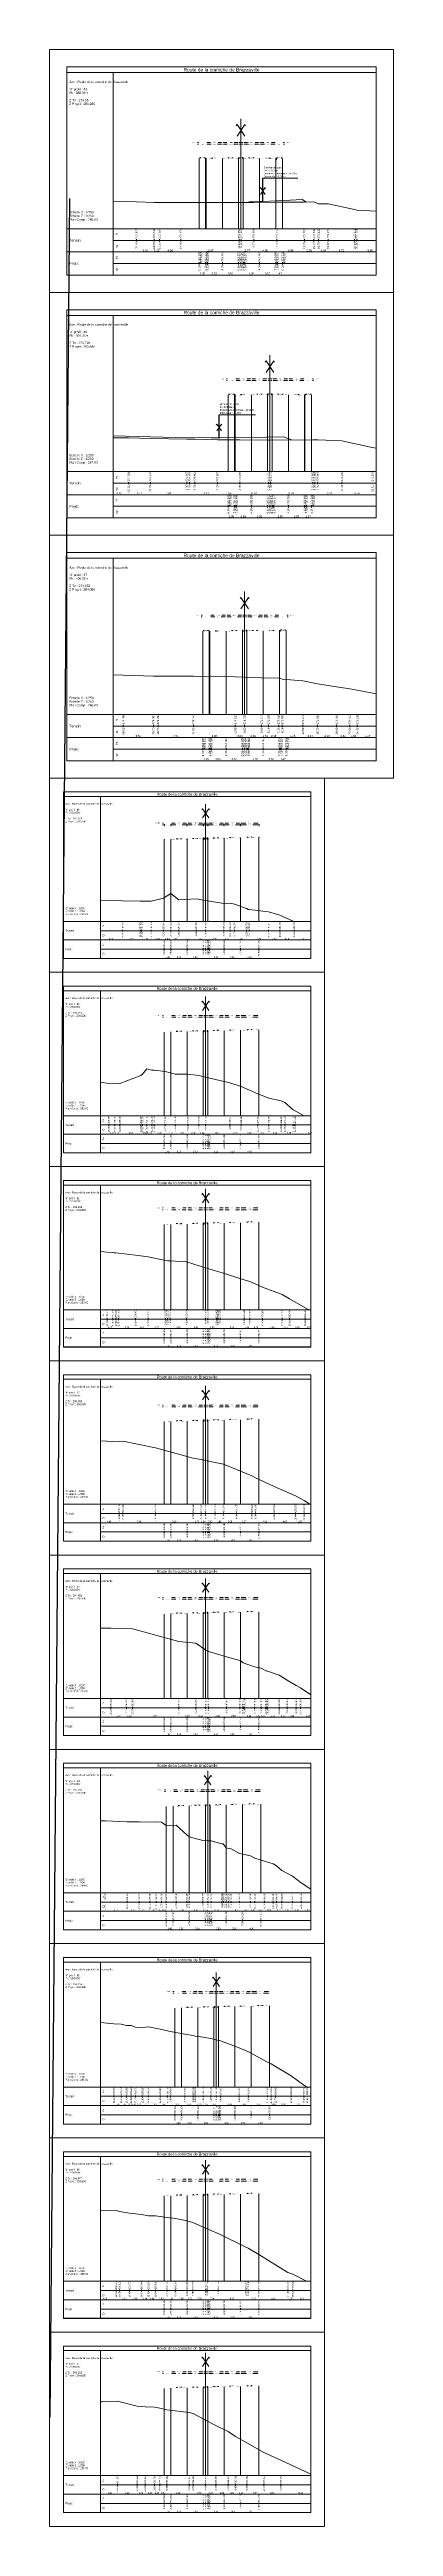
# Model space of a CAD drawing. Extents: x 0 to 74, y -372 to 1003.
# Drawn here: x 0 to 74, y -26 to 510 of the extents above; entities that cross this region are included whole.
import ezdxf
from ezdxf.enums import TextEntityAlignment as Align

# ---------------------------------------------------------------- set-up
doc = ezdxf.new("R2010")
doc.units = 0
doc.header["$LTSCALE"] = 2
doc.header["$PDSIZE"] = -0.004
doc.layers.get('0').update_dxf_attribs({"lineweight": 0})
for name, color, linetype, lineweight in [('Route - Profils type - Content session name', 7, 'Continuous', 0), ('Route - Profils type - PT SC CHAU TROTTOIR', 5, 'Continuous', 0), ('Route - Profils type - PT VIA DRO', 5, 'Continuous', 0), ('Route - Profils type - PT VIA GAU', 5, 'Continuous', 0), ('Route - Route de la corniche de Brazzaville - PT - Cadre_P45', 7, 'Continuous', 0), ('Route - Route de la corniche de Brazzaville - PT - Cadre_P46', 7, 'Continuous', 0), ('Route - Route de la corniche de Brazzaville - PT - Cadre_P47', 7, 'Continuous', 0), ('Route - Route de la corniche de Brazzaville - PT - Cadre_P89', 7, 'Continuous', 0), ('Route - Route de la corniche de Brazzaville - PT - Cadre_P90', 7, 'Continuous', 0), ('Route - Route de la corniche de Brazzaville - PT - Cadre_P91', 7, 'Continuous', 0), ('Route - Route de la corniche de Brazzaville - PT - Cadre_P92', 7, 'Continuous', 0), ('Route - Route de la corniche de Brazzaville - PT - Cadre_P93', 7, 'Continuous', 0), ('Route - Route de la corniche de Brazzaville - PT - Cadre_P94', 7, 'Continuous', 0), ('Route - Route de la corniche de Brazzaville - PT - Cadre_P95', 7, 'Continuous', 0), ('Route - Route de la corniche de Brazzaville - PT - Cadre_P96', 7, 'Continuous', 0), ('Route - Route de la corniche de Brazzaville - PT - Cadre_P97', 7, 'Continuous', 0), ('Route - Route de la corniche de Brazzaville - PT - Terrain_P45', 5, 'Continuous', 0), ('Route - Route de la corniche de Brazzaville - PT - Terrain_P46', 5, 'Continuous', 0), ('Route - Route de la corniche de Brazzaville - PT - Terrain_P47', 5, 'Continuous', 0), ('Route - Route de la corniche de Brazzaville - PT - Terrain_P89', 5, 'Continuous', 0), ('Route - Route de la corniche de Brazzaville - PT - Terrain_P90', 5, 'Continuous', 0), ('Route - Route de la corniche de Brazzaville - PT - Terrain_P91', 5, 'Continuous', 0), ('Route - Route de la corniche de Brazzaville - PT - Terrain_P92', 5, 'Continuous', 0), ('Route - Route de la corniche de Brazzaville - PT - Terrain_P93', 5, 'Continuous', 0), ('Route - Route de la corniche de Brazzaville - PT - Terrain_P94', 5, 'Continuous', 0), ('Route - Route de la corniche de Brazzaville - PT - Terrain_P95', 5, 'Continuous', 0), ('Route - Route de la corniche de Brazzaville - PT - Terrain_P96', 5, 'Continuous', 0), ('Route - Route de la corniche de Brazzaville - PT - Terrain_P97', 5, 'Continuous', 0)]:
    doc.layers.add(name, color=color, linetype=linetype, lineweight=lineweight)
doc.styles.add('CadreTitre', font='arial.ttf', dxfattribs={"height": 0.003})
doc.styles.add('Cotation', font='arial.ttf')
doc.styles.add('CoteHor', font='arial.ttf', dxfattribs={"height": 0.0022})
doc.styles.add('CoteHorA', font='arial.ttf', dxfattribs={"height": 0.0022})
doc.styles.add('CoteTitre', font='arial.ttf', dxfattribs={"height": 0.0017})
doc.styles.add('CoteTitreA', font='arial.ttf', dxfattribs={"height": 0.0017})
doc.styles.add('CoteVert', font='arial.ttf', dxfattribs={"height": 0.0017})
doc.styles.add('CoteVertA', font='arial.ttf', dxfattribs={"height": 0.0017})
doc.styles.add('Multi Axes', font='arial.ttf', dxfattribs={"height": 0.4})
doc.styles.add('ProfilCartouche', font='arial.ttf', dxfattribs={"height": 0.002})
doc.dimstyles.new('BRAZZAVILLE', dxfattribs={"dimtxt": 0.15, "dimasz": 0.2, "dimexe": 0.5, "dimexo": 0.5, "dimgap": 0.5, "dimtad": 0, "dimzin": 0, "dimdsep": 46, "dimtxsty": 'Cotation', "dimsah": 1, "dimcen": 0.1, "dimse1": 1, "dimse2": 1, "dimclrd": 1, "dimclre": 256, "dimclrt": 1, "dimaunit": 2, "dimazin": 0, "dimtfac": 1, "dimtdec": 4, "dimtofl": 0, "dimtmove": 0, "dimatfit": 1, "dimfxl": 1, "dimtolj": 1, "dimtzin": 0, "dimlwd": 0, "dimlwe": 0, "dimarcsym": 0})
doc.dimstyles.get("Standard").update_dxf_attribs({"dimtxt": 0.18, "dimasz": 0.18, "dimexe": 0.18, "dimexo": 0.0625, "dimgap": 0.09, "dimtad": 0, "dimtih": 1, "dimtoh": 1, "dimdec": 4, "dimzin": 0, "dimdsep": 46, "dimtxsty": 'Standard', "dimcen": 0.09, "dimadec": 0, "dimazin": 0, "dimtfac": 1, "dimtdec": 4, "dimtofl": 0, "dimtmove": 0, "dimatfit": 3, "dimfxl": 1, "dimtolj": 1, "dimtzin": 0, "dimarcsym": 0})

# ---------------------------------------------------------------- blocks, each defined once
blk = doc.blocks.new('*D267')
at = {"layer": 'Defpoints', "color": 0, "transparency": 16777216}
for p in [(40.83, 489.21), (40.83, 489.2), (41.33, 486.21)]:
    blk.add_point(p, dxfattribs=at)
at = {"layer": 'Route - Profils type - PT SC CHAU TROTTOIR', "color": 1, "lineweight": 0, "transparency": 16777216}
for p, q in [((40.63, 489.2), (40.43, 489.2)), ((41.53, 489.2), (41.73, 489.2))]:
    blk.add_line(p, q, dxfattribs=at)
at = {"layer": 'Route - Profils type - PT SC CHAU TROTTOIR', "color": 1, "transparency": 16777216}
for points in [[(40.63, 489.24), (40.63, 489.17), (40.83, 489.2)], [(41.53, 489.24), (41.53, 489.17), (41.33, 489.2)]]:
    blk.add_solid(points, dxfattribs=at)
at = {"layer": 'Route - Profils type - PT SC CHAU TROTTOIR', "color": 1, "transparency": 16777216, "insert": (39.73, 489.2), "char_height": 0.15, "attachment_point": 5, "style": 'Cotation'}
blk.add_mtext('\\A1;0.50', dxfattribs=at)
blk = doc.blocks.new('*D268')
at = {"layer": 'Defpoints', "color": 0, "transparency": 16777216}
for p in [(37.33, 489.21), (37.33, 489.2), (40.83, 489.21)]:
    blk.add_point(p, dxfattribs=at)
at = {"layer": 'Route - Profils type - PT SC CHAU TROTTOIR', "color": 1, "lineweight": 0, "transparency": 16777216}
for p, q in [((37.53, 489.2), (38.38, 489.2)), ((40.63, 489.2), (39.77, 489.2))]:
    blk.add_line(p, q, dxfattribs=at)
at = {"layer": 'Route - Profils type - PT SC CHAU TROTTOIR', "color": 1, "transparency": 16777216}
for points in [[(37.53, 489.24), (37.53, 489.17), (37.33, 489.2)], [(40.63, 489.24), (40.63, 489.17), (40.83, 489.2)]]:
    blk.add_solid(points, dxfattribs=at)
at = {"layer": 'Route - Profils type - PT SC CHAU TROTTOIR', "color": 1, "transparency": 16777216, "insert": (39.08, 489.2), "char_height": 0.15, "attachment_point": 5, "style": 'Cotation'}
blk.add_mtext('\\A1;3.50', dxfattribs=at)
blk = doc.blocks.new('*D269')
at = {"layer": 'Defpoints', "color": 0, "transparency": 16777216}
for p in [(33.83, 489.21), (33.83, 489.2), (37.33, 489.21)]:
    blk.add_point(p, dxfattribs=at)
at = {"layer": 'Route - Profils type - PT SC CHAU TROTTOIR', "color": 1, "lineweight": 0, "transparency": 16777216}
for p, q in [((34.03, 489.2), (34.88, 489.2)), ((37.13, 489.2), (36.27, 489.2))]:
    blk.add_line(p, q, dxfattribs=at)
at = {"layer": 'Route - Profils type - PT SC CHAU TROTTOIR', "color": 1, "transparency": 16777216}
for points in [[(34.03, 489.24), (34.03, 489.17), (33.83, 489.2)], [(37.13, 489.24), (37.13, 489.17), (37.33, 489.2)]]:
    blk.add_solid(points, dxfattribs=at)
at = {"layer": 'Route - Profils type - PT SC CHAU TROTTOIR', "color": 1, "transparency": 16777216, "insert": (35.58, 489.2), "char_height": 0.15, "attachment_point": 5, "style": 'Cotation'}
blk.add_mtext('\\A1;3.50', dxfattribs=at)
blk = doc.blocks.new('*D270')
at = {"layer": 'Defpoints', "color": 0, "transparency": 16777216}
for p in [(32.33, 489.21), (32.33, 489.2), (33.83, 489.21)]:
    blk.add_point(p, dxfattribs=at)
at = {"layer": 'Route - Profils type - PT SC CHAU TROTTOIR', "color": 1, "lineweight": 0, "transparency": 16777216}
for p, q in [((32.13, 489.2), (31.93, 489.2)), ((34.03, 489.2), (34.23, 489.2))]:
    blk.add_line(p, q, dxfattribs=at)
at = {"layer": 'Route - Profils type - PT SC CHAU TROTTOIR', "color": 1, "transparency": 16777216}
for points in [[(32.13, 489.24), (32.13, 489.17), (32.33, 489.2)], [(34.03, 489.24), (34.03, 489.17), (33.83, 489.2)]]:
    blk.add_solid(points, dxfattribs=at)
at = {"layer": 'Route - Profils type - PT SC CHAU TROTTOIR', "color": 1, "transparency": 16777216, "insert": (33.08, 489.2), "char_height": 0.15, "attachment_point": 5, "style": 'Cotation'}
blk.add_mtext('\\A1;1.50', dxfattribs=at)
blk = doc.blocks.new('*D271')
at = {"layer": 'Defpoints', "color": 0, "transparency": 16777216}
for p in [(40.83, 489.57), (40.83, 489.01), (41.33, 486.21)]:
    blk.add_point(p, dxfattribs=at)
at = {"layer": 'Route - Profils type - PT SC CHAU TROTTOIR', "color": 1, "lineweight": 0, "transparency": 16777216}
for p, q in [((40.63, 489.57), (40.43, 489.57)), ((41.53, 489.57), (41.73, 489.57))]:
    blk.add_line(p, q, dxfattribs=at)
at = {"layer": 'Route - Profils type - PT SC CHAU TROTTOIR', "color": 1, "transparency": 16777216}
for points in [[(40.63, 489.6), (40.63, 489.53), (40.83, 489.57)], [(41.53, 489.6), (41.53, 489.53), (41.33, 489.57)]]:
    blk.add_solid(points, dxfattribs=at)
at = {"layer": 'Route - Profils type - PT SC CHAU TROTTOIR', "color": 1, "transparency": 16777216, "insert": (39.72, 489.57), "char_height": 0.15, "attachment_point": 5, "style": 'Cotation'}
blk.add_mtext('\\A1;TPC', dxfattribs=at)
blk = doc.blocks.new('*D272')
at = {"layer": 'Defpoints', "color": 0, "transparency": 16777216}
for p in [(37.33, 489.57), (37.33, 489.21), (40.83, 489.01)]:
    blk.add_point(p, dxfattribs=at)
at = {"layer": 'Route - Profils type - PT SC CHAU TROTTOIR', "color": 1, "lineweight": 0, "transparency": 16777216}
for p, q in [((37.53, 489.57), (38.26, 489.57)), ((40.63, 489.57), (39.89, 489.57))]:
    blk.add_line(p, q, dxfattribs=at)
at = {"layer": 'Route - Profils type - PT SC CHAU TROTTOIR', "color": 1, "transparency": 16777216}
for points in [[(37.53, 489.6), (37.53, 489.53), (37.33, 489.57)], [(40.63, 489.6), (40.63, 489.53), (40.83, 489.57)]]:
    blk.add_solid(points, dxfattribs=at)
at = {"layer": 'Route - Profils type - PT SC CHAU TROTTOIR', "color": 1, "transparency": 16777216, "insert": (39.08, 489.57), "char_height": 0.15, "attachment_point": 5, "style": 'Cotation'}
blk.add_mtext('\\A1;VOIE 1', dxfattribs=at)
blk = doc.blocks.new('*D273')
at = {"layer": 'Defpoints', "color": 0, "transparency": 16777216}
for p in [(33.83, 489.57), (33.83, 489.21), (37.33, 489.21)]:
    blk.add_point(p, dxfattribs=at)
at = {"layer": 'Route - Profils type - PT SC CHAU TROTTOIR', "color": 1, "lineweight": 0, "transparency": 16777216}
for p, q in [((34.03, 489.57), (34.74, 489.57)), ((37.13, 489.57), (36.41, 489.57))]:
    blk.add_line(p, q, dxfattribs=at)
at = {"layer": 'Route - Profils type - PT SC CHAU TROTTOIR', "color": 1, "transparency": 16777216}
for points in [[(34.03, 489.6), (34.03, 489.53), (33.83, 489.57)], [(37.13, 489.6), (37.13, 489.53), (37.33, 489.57)]]:
    blk.add_solid(points, dxfattribs=at)
at = {"layer": 'Route - Profils type - PT SC CHAU TROTTOIR', "color": 1, "transparency": 16777216, "insert": (35.58, 489.57), "char_height": 0.15, "attachment_point": 5, "style": 'Cotation'}
blk.add_mtext('\\A1;VOIE 2', dxfattribs=at)
blk = doc.blocks.new('*D274')
at = {"layer": 'Defpoints', "color": 0, "transparency": 16777216}
for p in [(32.33, 489.57), (32.33, 489.21), (33.83, 489.21)]:
    blk.add_point(p, dxfattribs=at)
at = {"layer": 'Route - Profils type - PT SC CHAU TROTTOIR', "color": 1, "lineweight": 0, "transparency": 16777216}
for p, q in [((32.13, 489.57), (31.93, 489.57)), ((34.03, 489.57), (34.23, 489.57))]:
    blk.add_line(p, q, dxfattribs=at)
at = {"layer": 'Route - Profils type - PT SC CHAU TROTTOIR', "color": 1, "transparency": 16777216}
for points in [[(32.13, 489.6), (32.13, 489.53), (32.33, 489.57)], [(34.03, 489.6), (34.03, 489.53), (33.83, 489.57)]]:
    blk.add_solid(points, dxfattribs=at)
at = {"layer": 'Route - Profils type - PT SC CHAU TROTTOIR', "color": 1, "transparency": 16777216, "insert": (31.09, 489.57), "char_height": 0.15, "attachment_point": 5, "style": 'Cotation'}
blk.add_mtext('\\A1;Trottoir', dxfattribs=at)
blk = doc.blocks.new('MENSURA_COTEPENTE_89')
at = {"layer": 'Route - Profils type - PT SC CHAU TROTTOIR', "linetype": 'Continuous', "lineweight": 0}
blk.add_hatch(color=1, dxfattribs=at).paths.add_polyline_path([(0.1547, -2.1938), (0.1539, -2.1937), (0.1547, -2.1936)])
at = {"layer": 'Route - Profils type - PT SC CHAU TROTTOIR', "color": 1, "linetype": 'Continuous', "lineweight": 0}
for p, q in [((0.1547, -2.1937), (0.155, -2.1937)), ((0.1576, -2.1936), (0.1587, -2.1936))]:
    blk.add_line(p, q, dxfattribs=at)
at = {"layer": 'Route - Profils type - PT SC CHAU TROTTOIR', "color": 1, "linetype": 'Continuous', "lineweight": 0, "flags": 128}
blk.add_lwpolyline([(0.1547, -2.1938), (0.1539, -2.1937), (0.1547, -2.1936), (0.1547, -2.1938)], close=True, dxfattribs=at)
at = {"layer": 'Route - Profils type - PT SC CHAU TROTTOIR', "color": 1, "style": 'Cotation'}
blk.add_text('-2.50%', height=0.0006, rotation=-358.5679, dxfattribs=at).set_placement((0.1563, -2.1937), align=Align.MIDDLE_CENTER)
blk = doc.blocks.new('MENSURA_COTEPENTE_90')
at = {"layer": 'Route - Profils type - PT SC CHAU TROTTOIR', "linetype": 'Continuous', "lineweight": 0}
blk.add_hatch(color=1, dxfattribs=at).paths.add_polyline_path([(0.1407, -2.1941), (0.1399, -2.194), (0.1407, -2.1938)])
at = {"layer": 'Route - Profils type - PT SC CHAU TROTTOIR', "color": 1, "linetype": 'Continuous', "lineweight": 0}
for p, q in [((0.1407, -2.194), (0.141, -2.194)), ((0.1436, -2.1939), (0.1437, -2.1939))]:
    blk.add_line(p, q, dxfattribs=at)
at = {"layer": 'Route - Profils type - PT SC CHAU TROTTOIR', "color": 1, "linetype": 'Continuous', "lineweight": 0, "flags": 128}
blk.add_lwpolyline([(0.1407, -2.1941), (0.1399, -2.194), (0.1407, -2.1938), (0.1407, -2.1941)], close=True, dxfattribs=at)
at = {"layer": 'Route - Profils type - PT SC CHAU TROTTOIR', "color": 1, "style": 'Cotation'}
blk.add_text('-2.50%', height=0.0006, rotation=-358.5679, dxfattribs=at).set_placement((0.1423, -2.1939), align=Align.MIDDLE_CENTER)
blk = doc.blocks.new('MENSURA_COTEPENTE_91')
at = {"layer": 'Route - Profils type - PT SC CHAU TROTTOIR', "linetype": 'Continuous', "lineweight": 0}
blk.add_hatch(color=1, dxfattribs=at).paths.add_polyline_path([(0.1304, -2.1938), (0.1296, -2.1937), (0.1304, -2.1935)])
at = {"layer": 'Route - Profils type - PT SC CHAU TROTTOIR', "color": 1, "linetype": 'Continuous', "lineweight": 0}
for p, q in [((0.1304, -2.1937), (0.1307, -2.1937)), ((0.1333, -2.1936), (0.1344, -2.1936))]:
    blk.add_line(p, q, dxfattribs=at)
at = {"layer": 'Route - Profils type - PT SC CHAU TROTTOIR', "color": 1, "linetype": 'Continuous', "lineweight": 0, "flags": 128}
blk.add_lwpolyline([(0.1304, -2.1938), (0.1296, -2.1937), (0.1304, -2.1935), (0.1304, -2.1938)], close=True, dxfattribs=at)
at = {"layer": 'Route - Profils type - PT SC CHAU TROTTOIR', "color": 1, "style": 'Cotation'}
blk.add_text('-2.50%', height=0.0006, rotation=-358.5679, dxfattribs=at).set_placement((0.132, -2.1936), align=Align.MIDDLE_CENTER)
blk = doc.blocks.new('T2__mirroredMSX', base_point=(-6.71, 11.47))
at = {"linetype": 'Continuous', "flags": 128}
blk.add_lwpolyline([(-6.84, 11.7), (-6.86, 11.58), (-6.86, 11.47), (-6.71, 11.47), (-6.71, 11.72), (-6.82, 11.72, 0.339869)], format="xyb", close=True, dxfattribs=at)
blk = doc.blocks.new('T2', base_point=(-6.71, 11.47))
at = {"linetype": 'Continuous', "flags": 128}
blk.add_lwpolyline([(-6.84, 11.7), (-6.86, 11.58), (-6.86, 11.47), (-6.71, 11.47), (-6.71, 11.72), (-6.82, 11.72, 0.339869)], format="xyb", close=True, dxfattribs=at)
blk = doc.blocks.new('*D278')
at = {"layer": 'Defpoints', "color": 0, "transparency": 16777216}
for p in [(41.83, 489.21), (41.83, 489.2), (41.33, 486.21)]:
    blk.add_point(p, dxfattribs=at)
at = {"layer": 'Route - Profils type - PT SC CHAU TROTTOIR', "color": 1, "lineweight": 0, "transparency": 16777216}
for p, q in [((41.13, 489.2), (40.93, 489.2)), ((42.03, 489.2), (42.23, 489.2))]:
    blk.add_line(p, q, dxfattribs=at)
at = {"layer": 'Route - Profils type - PT SC CHAU TROTTOIR', "color": 1, "transparency": 16777216}
for points in [[(41.13, 489.24), (41.13, 489.17), (41.33, 489.2)], [(42.03, 489.24), (42.03, 489.17), (41.83, 489.2)]]:
    blk.add_solid(points, dxfattribs=at)
at = {"layer": 'Route - Profils type - PT SC CHAU TROTTOIR', "color": 1, "transparency": 16777216, "insert": (42.92, 489.2), "char_height": 0.15, "attachment_point": 5, "style": 'Cotation'}
blk.add_mtext('\\A1;0.50', dxfattribs=at)
blk = doc.blocks.new('*D279')
at = {"layer": 'Defpoints', "color": 0, "transparency": 16777216}
for p in [(41.83, 489.21), (45.33, 489.21), (45.33, 489.2)]:
    blk.add_point(p, dxfattribs=at)
at = {"layer": 'Route - Profils type - PT SC CHAU TROTTOIR', "color": 1, "lineweight": 0, "transparency": 16777216}
for p, q in [((42.03, 489.2), (42.88, 489.2)), ((45.13, 489.2), (44.27, 489.2))]:
    blk.add_line(p, q, dxfattribs=at)
at = {"layer": 'Route - Profils type - PT SC CHAU TROTTOIR', "color": 1, "transparency": 16777216}
for points in [[(42.03, 489.24), (42.03, 489.17), (41.83, 489.2)], [(45.13, 489.24), (45.13, 489.17), (45.33, 489.2)]]:
    blk.add_solid(points, dxfattribs=at)
at = {"layer": 'Route - Profils type - PT SC CHAU TROTTOIR', "color": 1, "transparency": 16777216, "insert": (43.58, 489.2), "char_height": 0.15, "attachment_point": 5, "style": 'Cotation'}
blk.add_mtext('\\A1;3.50', dxfattribs=at)
blk = doc.blocks.new('*D280')
at = {"layer": 'Defpoints', "color": 0, "transparency": 16777216}
for p in [(45.33, 489.21), (48.83, 489.21), (48.83, 489.2)]:
    blk.add_point(p, dxfattribs=at)
at = {"layer": 'Route - Profils type - PT SC CHAU TROTTOIR', "color": 1, "lineweight": 0, "transparency": 16777216}
for p, q in [((45.53, 489.2), (46.38, 489.2)), ((48.63, 489.2), (47.77, 489.2))]:
    blk.add_line(p, q, dxfattribs=at)
at = {"layer": 'Route - Profils type - PT SC CHAU TROTTOIR', "color": 1, "transparency": 16777216}
for points in [[(45.53, 489.24), (45.53, 489.17), (45.33, 489.2)], [(48.63, 489.24), (48.63, 489.17), (48.83, 489.2)]]:
    blk.add_solid(points, dxfattribs=at)
at = {"layer": 'Route - Profils type - PT SC CHAU TROTTOIR', "color": 1, "transparency": 16777216, "insert": (47.08, 489.2), "char_height": 0.15, "attachment_point": 5, "style": 'Cotation'}
blk.add_mtext('\\A1;3.50', dxfattribs=at)
blk = doc.blocks.new('*D281')
at = {"layer": 'Defpoints', "color": 0, "transparency": 16777216}
for p in [(48.83, 489.21), (50.33, 489.21), (50.33, 489.2)]:
    blk.add_point(p, dxfattribs=at)
at = {"layer": 'Route - Profils type - PT SC CHAU TROTTOIR', "color": 1, "lineweight": 0, "transparency": 16777216}
for p, q in [((48.63, 489.2), (48.43, 489.2)), ((50.53, 489.2), (50.73, 489.2))]:
    blk.add_line(p, q, dxfattribs=at)
at = {"layer": 'Route - Profils type - PT SC CHAU TROTTOIR', "color": 1, "transparency": 16777216}
for points in [[(48.63, 489.24), (48.63, 489.17), (48.83, 489.2)], [(50.53, 489.24), (50.53, 489.17), (50.33, 489.2)]]:
    blk.add_solid(points, dxfattribs=at)
at = {"layer": 'Route - Profils type - PT SC CHAU TROTTOIR', "color": 1, "transparency": 16777216, "insert": (49.58, 489.2), "char_height": 0.15, "attachment_point": 5, "style": 'Cotation'}
blk.add_mtext('\\A1;1.50', dxfattribs=at)
blk = doc.blocks.new('*D282')
at = {"layer": 'Defpoints', "color": 0, "transparency": 16777216}
for p in [(41.83, 489.57), (41.83, 489.01), (41.33, 486.21)]:
    blk.add_point(p, dxfattribs=at)
at = {"layer": 'Route - Profils type - PT SC CHAU TROTTOIR', "color": 1, "lineweight": 0, "transparency": 16777216}
for p, q in [((41.13, 489.57), (40.93, 489.57)), ((42.03, 489.57), (42.23, 489.57))]:
    blk.add_line(p, q, dxfattribs=at)
at = {"layer": 'Route - Profils type - PT SC CHAU TROTTOIR', "color": 1, "transparency": 16777216}
for points in [[(41.13, 489.6), (41.13, 489.53), (41.33, 489.57)], [(42.03, 489.6), (42.03, 489.53), (41.83, 489.57)]]:
    blk.add_solid(points, dxfattribs=at)
at = {"layer": 'Route - Profils type - PT SC CHAU TROTTOIR', "color": 1, "transparency": 16777216, "insert": (42.93, 489.57), "char_height": 0.15, "attachment_point": 5, "style": 'Cotation'}
blk.add_mtext('\\A1;TPC', dxfattribs=at)
blk = doc.blocks.new('*D283')
at = {"layer": 'Defpoints', "color": 0, "transparency": 16777216}
for p in [(41.83, 489.01), (45.33, 489.57), (45.33, 489.21)]:
    blk.add_point(p, dxfattribs=at)
at = {"layer": 'Route - Profils type - PT SC CHAU TROTTOIR', "color": 1, "lineweight": 0, "transparency": 16777216}
for p, q in [((42.03, 489.57), (42.76, 489.57)), ((45.13, 489.57), (44.39, 489.57))]:
    blk.add_line(p, q, dxfattribs=at)
at = {"layer": 'Route - Profils type - PT SC CHAU TROTTOIR', "color": 1, "transparency": 16777216}
for points in [[(42.03, 489.6), (42.03, 489.53), (41.83, 489.57)], [(45.13, 489.6), (45.13, 489.53), (45.33, 489.57)]]:
    blk.add_solid(points, dxfattribs=at)
at = {"layer": 'Route - Profils type - PT SC CHAU TROTTOIR', "color": 1, "transparency": 16777216, "insert": (43.58, 489.57), "char_height": 0.15, "attachment_point": 5, "style": 'Cotation'}
blk.add_mtext('\\A1;VOIE 1', dxfattribs=at)
blk = doc.blocks.new('*D284')
at = {"layer": 'Defpoints', "color": 0, "transparency": 16777216}
for p in [(45.33, 489.21), (48.83, 489.57), (48.83, 489.21)]:
    blk.add_point(p, dxfattribs=at)
at = {"layer": 'Route - Profils type - PT SC CHAU TROTTOIR', "color": 1, "lineweight": 0, "transparency": 16777216}
for p, q in [((45.53, 489.57), (46.24, 489.57)), ((48.63, 489.57), (47.91, 489.57))]:
    blk.add_line(p, q, dxfattribs=at)
at = {"layer": 'Route - Profils type - PT SC CHAU TROTTOIR', "color": 1, "transparency": 16777216}
for points in [[(45.53, 489.6), (45.53, 489.53), (45.33, 489.57)], [(48.63, 489.6), (48.63, 489.53), (48.83, 489.57)]]:
    blk.add_solid(points, dxfattribs=at)
at = {"layer": 'Route - Profils type - PT SC CHAU TROTTOIR', "color": 1, "transparency": 16777216, "insert": (47.08, 489.57), "char_height": 0.15, "attachment_point": 5, "style": 'Cotation'}
blk.add_mtext('\\A1;VOIE 2', dxfattribs=at)
blk = doc.blocks.new('*D285')
at = {"layer": 'Defpoints', "color": 0, "transparency": 16777216}
for p in [(48.83, 489.21), (50.33, 489.57), (50.33, 489.21)]:
    blk.add_point(p, dxfattribs=at)
at = {"layer": 'Route - Profils type - PT SC CHAU TROTTOIR', "color": 1, "lineweight": 0, "transparency": 16777216}
for p, q in [((48.63, 489.57), (48.43, 489.57)), ((50.53, 489.57), (50.73, 489.57))]:
    blk.add_line(p, q, dxfattribs=at)
at = {"layer": 'Route - Profils type - PT SC CHAU TROTTOIR', "color": 1, "transparency": 16777216}
for points in [[(48.63, 489.6), (48.63, 489.53), (48.83, 489.57)], [(50.53, 489.6), (50.53, 489.53), (50.33, 489.57)]]:
    blk.add_solid(points, dxfattribs=at)
at = {"layer": 'Route - Profils type - PT SC CHAU TROTTOIR', "color": 1, "transparency": 16777216, "insert": (51.56, 489.57), "char_height": 0.15, "attachment_point": 5, "style": 'Cotation'}
blk.add_mtext('\\A1;Trottoir', dxfattribs=at)
blk = doc.blocks.new('MENSURA_COTEPENTE_92')
at = {"layer": 'Route - Profils type - PT SC CHAU TROTTOIR', "linetype": 'Continuous', "lineweight": 0}
blk.add_hatch(color=1, dxfattribs=at).paths.add_polyline_path([(0.1759, -2.1938), (0.1767, -2.1937), (0.1759, -2.1936)])
at = {"layer": 'Route - Profils type - PT SC CHAU TROTTOIR', "color": 1, "linetype": 'Continuous', "lineweight": 0}
for p, q in [((0.173, -2.1936), (0.1719, -2.1936)), ((0.1759, -2.1937), (0.1756, -2.1937))]:
    blk.add_line(p, q, dxfattribs=at)
at = {"layer": 'Route - Profils type - PT SC CHAU TROTTOIR', "color": 1, "linetype": 'Continuous', "lineweight": 0, "flags": 128}
blk.add_lwpolyline([(0.1759, -2.1938), (0.1767, -2.1937), (0.1759, -2.1936), (0.1759, -2.1938)], close=True, dxfattribs=at)
at = {"layer": 'Route - Profils type - PT SC CHAU TROTTOIR', "color": 1, "style": 'Cotation'}
blk.add_text('-2.50%', height=0.0006, rotation=358.5679, dxfattribs=at).set_placement((0.1743, -2.1937), align=Align.MIDDLE_CENTER)
blk = doc.blocks.new('MENSURA_COTEPENTE_93')
at = {"layer": 'Route - Profils type - PT SC CHAU TROTTOIR', "linetype": 'Continuous', "lineweight": 0}
blk.add_hatch(color=1, dxfattribs=at).paths.add_polyline_path([(0.1899, -2.1941), (0.1907, -2.194), (0.1899, -2.1938)])
at = {"layer": 'Route - Profils type - PT SC CHAU TROTTOIR', "color": 1, "linetype": 'Continuous', "lineweight": 0}
for p, q in [((0.187, -2.1939), (0.1869, -2.1939)), ((0.1899, -2.194), (0.1896, -2.194))]:
    blk.add_line(p, q, dxfattribs=at)
at = {"layer": 'Route - Profils type - PT SC CHAU TROTTOIR', "color": 1, "linetype": 'Continuous', "lineweight": 0, "flags": 128}
blk.add_lwpolyline([(0.1899, -2.1941), (0.1907, -2.194), (0.1899, -2.1938), (0.1899, -2.1941)], close=True, dxfattribs=at)
at = {"layer": 'Route - Profils type - PT SC CHAU TROTTOIR', "color": 1, "style": 'Cotation'}
blk.add_text('-2.50%', height=0.0006, rotation=358.5679, dxfattribs=at).set_placement((0.1883, -2.1939), align=Align.MIDDLE_CENTER)
blk = doc.blocks.new('MENSURA_COTEPENTE_94')
at = {"layer": 'Route - Profils type - PT SC CHAU TROTTOIR', "linetype": 'Continuous', "lineweight": 0}
blk.add_hatch(color=1, dxfattribs=at).paths.add_polyline_path([(0.2002, -2.1938), (0.201, -2.1937), (0.2002, -2.1935)])
at = {"layer": 'Route - Profils type - PT SC CHAU TROTTOIR', "color": 1, "linetype": 'Continuous', "lineweight": 0}
for p, q in [((0.1973, -2.1936), (0.1962, -2.1936)), ((0.2002, -2.1937), (0.1999, -2.1937))]:
    blk.add_line(p, q, dxfattribs=at)
at = {"layer": 'Route - Profils type - PT SC CHAU TROTTOIR', "color": 1, "linetype": 'Continuous', "lineweight": 0, "flags": 128}
blk.add_lwpolyline([(0.2002, -2.1938), (0.201, -2.1937), (0.2002, -2.1935), (0.2002, -2.1938)], close=True, dxfattribs=at)
at = {"layer": 'Route - Profils type - PT SC CHAU TROTTOIR', "color": 1, "style": 'Cotation'}
blk.add_text('-2.50%', height=0.0006, rotation=358.5679, dxfattribs=at).set_placement((0.1986, -2.1936), align=Align.MIDDLE_CENTER)
blk = doc.blocks.new('MENSURA_LEADER95', base_point=(0.1842, -2.2113))
at = {"layer": 'Route - Profils type - Content session name'}
blk.add_line((0.1842, -2.2113), (0.2144, -2.2113), dxfattribs=at)
at = {"layer": 'Route - Profils type - Content session name', "style": 'Multi Axes'}
for s, p in [('Z= 273.93m', (0.1849, -2.2038)), ('Bretelle de sortie', (0.1849, -2.2013)), ('Distance horizontale : 4.72m', (0.1849, -2.2064)), ('Dénivelée : -9.36m', (0.1849, -2.2089))]:
    blk.add_text(s, height=0.0016, dxfattribs=at).set_placement(p, align=Align.TOP_LEFT)
blk = doc.blocks.new('*D291')
at = {"layer": 'Defpoints', "color": 0, "transparency": 16777216}
for p in [(47.07, 438.11), (47.07, 438.1), (47.57, 435.11)]:
    blk.add_point(p, dxfattribs=at)
at = {"layer": 'Route - Profils type - PT SC CHAU TROTTOIR', "color": 1, "lineweight": 0, "transparency": 16777216}
for p, q in [((46.87, 438.1), (46.67, 438.1)), ((47.77, 438.1), (47.97, 438.1))]:
    blk.add_line(p, q, dxfattribs=at)
at = {"layer": 'Route - Profils type - PT SC CHAU TROTTOIR', "color": 1, "transparency": 16777216}
for points in [[(46.87, 438.14), (46.87, 438.07), (47.07, 438.1)], [(47.77, 438.14), (47.77, 438.07), (47.57, 438.1)]]:
    blk.add_solid(points, dxfattribs=at)
at = {"layer": 'Route - Profils type - PT SC CHAU TROTTOIR', "color": 1, "transparency": 16777216, "insert": (45.98, 438.1), "char_height": 0.15, "attachment_point": 5, "style": 'Cotation'}
blk.add_mtext('\\A1;0.50', dxfattribs=at)
blk = doc.blocks.new('*D292')
at = {"layer": 'Defpoints', "color": 0, "transparency": 16777216}
for p in [(43.57, 438.11), (43.57, 438.1), (47.07, 438.11)]:
    blk.add_point(p, dxfattribs=at)
at = {"layer": 'Route - Profils type - PT SC CHAU TROTTOIR', "color": 1, "lineweight": 0, "transparency": 16777216}
for p, q in [((43.77, 438.1), (44.63, 438.1)), ((46.87, 438.1), (46.02, 438.1))]:
    blk.add_line(p, q, dxfattribs=at)
at = {"layer": 'Route - Profils type - PT SC CHAU TROTTOIR', "color": 1, "transparency": 16777216}
for points in [[(43.77, 438.14), (43.77, 438.07), (43.57, 438.1)], [(46.87, 438.14), (46.87, 438.07), (47.07, 438.1)]]:
    blk.add_solid(points, dxfattribs=at)
at = {"layer": 'Route - Profils type - PT SC CHAU TROTTOIR', "color": 1, "transparency": 16777216, "insert": (45.32, 438.1), "char_height": 0.15, "attachment_point": 5, "style": 'Cotation'}
blk.add_mtext('\\A1;3.50', dxfattribs=at)
blk = doc.blocks.new('*D293')
at = {"layer": 'Defpoints', "color": 0, "transparency": 16777216}
for p in [(40.07, 438.11), (40.07, 438.1), (43.57, 438.11)]:
    blk.add_point(p, dxfattribs=at)
at = {"layer": 'Route - Profils type - PT SC CHAU TROTTOIR', "color": 1, "lineweight": 0, "transparency": 16777216}
for p, q in [((40.27, 438.1), (41.13, 438.1)), ((43.37, 438.1), (42.52, 438.1))]:
    blk.add_line(p, q, dxfattribs=at)
at = {"layer": 'Route - Profils type - PT SC CHAU TROTTOIR', "color": 1, "transparency": 16777216}
for points in [[(40.27, 438.14), (40.27, 438.07), (40.07, 438.1)], [(43.37, 438.14), (43.37, 438.07), (43.57, 438.1)]]:
    blk.add_solid(points, dxfattribs=at)
at = {"layer": 'Route - Profils type - PT SC CHAU TROTTOIR', "color": 1, "transparency": 16777216, "insert": (41.82, 438.1), "char_height": 0.15, "attachment_point": 5, "style": 'Cotation'}
blk.add_mtext('\\A1;3.50', dxfattribs=at)
blk = doc.blocks.new('*D294')
at = {"layer": 'Defpoints', "color": 0, "transparency": 16777216}
for p in [(38.57, 438.11), (38.57, 438.1), (40.07, 438.11)]:
    blk.add_point(p, dxfattribs=at)
at = {"layer": 'Route - Profils type - PT SC CHAU TROTTOIR', "color": 1, "lineweight": 0, "transparency": 16777216}
for p, q in [((38.37, 438.1), (38.17, 438.1)), ((40.27, 438.1), (40.47, 438.1))]:
    blk.add_line(p, q, dxfattribs=at)
at = {"layer": 'Route - Profils type - PT SC CHAU TROTTOIR', "color": 1, "transparency": 16777216}
for points in [[(38.37, 438.14), (38.37, 438.07), (38.57, 438.1)], [(40.27, 438.14), (40.27, 438.07), (40.07, 438.1)]]:
    blk.add_solid(points, dxfattribs=at)
at = {"layer": 'Route - Profils type - PT SC CHAU TROTTOIR', "color": 1, "transparency": 16777216, "insert": (39.32, 438.1), "char_height": 0.15, "attachment_point": 5, "style": 'Cotation'}
blk.add_mtext('\\A1;1.50', dxfattribs=at)
blk = doc.blocks.new('*D295')
at = {"layer": 'Defpoints', "color": 0, "transparency": 16777216}
for p in [(47.07, 438.47), (47.07, 437.91), (47.57, 435.11)]:
    blk.add_point(p, dxfattribs=at)
at = {"layer": 'Route - Profils type - PT SC CHAU TROTTOIR', "color": 1, "lineweight": 0, "transparency": 16777216}
for p, q in [((46.87, 438.47), (46.67, 438.47)), ((47.77, 438.47), (47.97, 438.47))]:
    blk.add_line(p, q, dxfattribs=at)
at = {"layer": 'Route - Profils type - PT SC CHAU TROTTOIR', "color": 1, "transparency": 16777216}
for points in [[(46.87, 438.5), (46.87, 438.43), (47.07, 438.47)], [(47.77, 438.5), (47.77, 438.43), (47.57, 438.47)]]:
    blk.add_solid(points, dxfattribs=at)
at = {"layer": 'Route - Profils type - PT SC CHAU TROTTOIR', "color": 1, "transparency": 16777216, "insert": (45.97, 438.47), "char_height": 0.15, "attachment_point": 5, "style": 'Cotation'}
blk.add_mtext('\\A1;TPC', dxfattribs=at)
blk = doc.blocks.new('*D296')
at = {"layer": 'Defpoints', "color": 0, "transparency": 16777216}
for p in [(43.57, 438.47), (43.57, 438.11), (47.07, 437.91)]:
    blk.add_point(p, dxfattribs=at)
at = {"layer": 'Route - Profils type - PT SC CHAU TROTTOIR', "color": 1, "lineweight": 0, "transparency": 16777216}
for p, q in [((43.77, 438.47), (44.5, 438.47)), ((46.87, 438.47), (46.14, 438.47))]:
    blk.add_line(p, q, dxfattribs=at)
at = {"layer": 'Route - Profils type - PT SC CHAU TROTTOIR', "color": 1, "transparency": 16777216}
for points in [[(43.77, 438.5), (43.77, 438.43), (43.57, 438.47)], [(46.87, 438.5), (46.87, 438.43), (47.07, 438.47)]]:
    blk.add_solid(points, dxfattribs=at)
at = {"layer": 'Route - Profils type - PT SC CHAU TROTTOIR', "color": 1, "transparency": 16777216, "insert": (45.32, 438.47), "char_height": 0.15, "attachment_point": 5, "style": 'Cotation'}
blk.add_mtext('\\A1;VOIE 1', dxfattribs=at)
blk = doc.blocks.new('*D297')
at = {"layer": 'Defpoints', "color": 0, "transparency": 16777216}
for p in [(40.07, 438.47), (40.07, 438.11), (43.57, 438.11)]:
    blk.add_point(p, dxfattribs=at)
at = {"layer": 'Route - Profils type - PT SC CHAU TROTTOIR', "color": 1, "lineweight": 0, "transparency": 16777216}
for p, q in [((40.27, 438.47), (40.99, 438.47)), ((43.37, 438.47), (42.65, 438.47))]:
    blk.add_line(p, q, dxfattribs=at)
at = {"layer": 'Route - Profils type - PT SC CHAU TROTTOIR', "color": 1, "transparency": 16777216}
for points in [[(40.27, 438.5), (40.27, 438.43), (40.07, 438.47)], [(43.37, 438.5), (43.37, 438.43), (43.57, 438.47)]]:
    blk.add_solid(points, dxfattribs=at)
at = {"layer": 'Route - Profils type - PT SC CHAU TROTTOIR', "color": 1, "transparency": 16777216, "insert": (41.82, 438.47), "char_height": 0.15, "attachment_point": 5, "style": 'Cotation'}
blk.add_mtext('\\A1;VOIE 2', dxfattribs=at)
blk = doc.blocks.new('*D298')
at = {"layer": 'Defpoints', "color": 0, "transparency": 16777216}
for p in [(38.57, 438.47), (38.57, 438.11), (40.07, 438.11)]:
    blk.add_point(p, dxfattribs=at)
at = {"layer": 'Route - Profils type - PT SC CHAU TROTTOIR', "color": 1, "lineweight": 0, "transparency": 16777216}
for p, q in [((38.37, 438.47), (38.17, 438.47)), ((40.27, 438.47), (40.47, 438.47))]:
    blk.add_line(p, q, dxfattribs=at)
at = {"layer": 'Route - Profils type - PT SC CHAU TROTTOIR', "color": 1, "transparency": 16777216}
for points in [[(38.37, 438.5), (38.37, 438.43), (38.57, 438.47)], [(40.27, 438.5), (40.27, 438.43), (40.07, 438.47)]]:
    blk.add_solid(points, dxfattribs=at)
at = {"layer": 'Route - Profils type - PT SC CHAU TROTTOIR', "color": 1, "transparency": 16777216, "insert": (37.34, 438.47), "char_height": 0.15, "attachment_point": 5, "style": 'Cotation'}
blk.add_mtext('\\A1;Trottoir', dxfattribs=at)
blk = doc.blocks.new('MENSURA_COTEPENTE_97')
at = {"layer": 'Route - Profils type - PT SC CHAU TROTTOIR', "linetype": 'Continuous', "lineweight": 0}
blk.add_hatch(color=1, dxfattribs=at).paths.add_polyline_path([(0.1797, -2.3982), (0.1789, -2.3981), (0.1797, -2.398)])
at = {"layer": 'Route - Profils type - PT SC CHAU TROTTOIR', "color": 1, "linetype": 'Continuous', "lineweight": 0}
for p, q in [((0.1797, -2.3981), (0.18, -2.3981)), ((0.1826, -2.398), (0.1836, -2.398))]:
    blk.add_line(p, q, dxfattribs=at)
at = {"layer": 'Route - Profils type - PT SC CHAU TROTTOIR', "color": 1, "linetype": 'Continuous', "lineweight": 0, "flags": 128}
blk.add_lwpolyline([(0.1797, -2.3982), (0.1789, -2.3981), (0.1797, -2.398), (0.1797, -2.3982)], close=True, dxfattribs=at)
at = {"layer": 'Route - Profils type - PT SC CHAU TROTTOIR', "color": 1, "style": 'Cotation'}
blk.add_text('-2.50%', height=0.0006, rotation=-358.5679, dxfattribs=at).set_placement((0.1813, -2.3981), align=Align.MIDDLE_CENTER)
blk = doc.blocks.new('MENSURA_COTEPENTE_98')
at = {"layer": 'Route - Profils type - PT SC CHAU TROTTOIR', "linetype": 'Continuous', "lineweight": 0}
blk.add_hatch(color=1, dxfattribs=at).paths.add_polyline_path([(0.1657, -2.3985), (0.1649, -2.3984), (0.1657, -2.3982)])
at = {"layer": 'Route - Profils type - PT SC CHAU TROTTOIR', "color": 1, "linetype": 'Continuous', "lineweight": 0}
for p, q in [((0.1657, -2.3984), (0.166, -2.3984)), ((0.1686, -2.3983), (0.1687, -2.3983))]:
    blk.add_line(p, q, dxfattribs=at)
at = {"layer": 'Route - Profils type - PT SC CHAU TROTTOIR', "color": 1, "linetype": 'Continuous', "lineweight": 0, "flags": 128}
blk.add_lwpolyline([(0.1657, -2.3985), (0.1649, -2.3984), (0.1657, -2.3982), (0.1657, -2.3985)], close=True, dxfattribs=at)
at = {"layer": 'Route - Profils type - PT SC CHAU TROTTOIR', "color": 1, "style": 'Cotation'}
blk.add_text('-2.50%', height=0.0006, rotation=-358.5679, dxfattribs=at).set_placement((0.1673, -2.3983), align=Align.MIDDLE_CENTER)
blk = doc.blocks.new('MENSURA_COTEPENTE_99')
at = {"layer": 'Route - Profils type - PT SC CHAU TROTTOIR', "linetype": 'Continuous', "lineweight": 0}
blk.add_hatch(color=1, dxfattribs=at).paths.add_polyline_path([(0.1554, -2.3982), (0.1546, -2.3981), (0.1554, -2.3979)])
at = {"layer": 'Route - Profils type - PT SC CHAU TROTTOIR', "color": 1, "linetype": 'Continuous', "lineweight": 0}
for p, q in [((0.1554, -2.3981), (0.1557, -2.3981)), ((0.1583, -2.398), (0.1593, -2.398))]:
    blk.add_line(p, q, dxfattribs=at)
at = {"layer": 'Route - Profils type - PT SC CHAU TROTTOIR', "color": 1, "linetype": 'Continuous', "lineweight": 0, "flags": 128}
blk.add_lwpolyline([(0.1554, -2.3982), (0.1546, -2.3981), (0.1554, -2.3979), (0.1554, -2.3982)], close=True, dxfattribs=at)
at = {"layer": 'Route - Profils type - PT SC CHAU TROTTOIR', "color": 1, "style": 'Cotation'}
blk.add_text('-2.50%', height=0.0006, rotation=-358.5679, dxfattribs=at).set_placement((0.157, -2.398), align=Align.MIDDLE_CENTER)
blk = doc.blocks.new('*D302')
at = {"layer": 'Defpoints', "color": 0, "transparency": 16777216}
for p in [(47.57, 435.11), (48.07, 438.11), (48.07, 438.1)]:
    blk.add_point(p, dxfattribs=at)
at = {"layer": 'Route - Profils type - PT SC CHAU TROTTOIR', "color": 1, "lineweight": 0, "transparency": 16777216}
for p, q in [((47.37, 438.1), (47.17, 438.1)), ((48.27, 438.1), (48.47, 438.1))]:
    blk.add_line(p, q, dxfattribs=at)
at = {"layer": 'Route - Profils type - PT SC CHAU TROTTOIR', "color": 1, "transparency": 16777216}
for points in [[(47.37, 438.14), (47.37, 438.07), (47.57, 438.1)], [(48.27, 438.14), (48.27, 438.07), (48.07, 438.1)]]:
    blk.add_solid(points, dxfattribs=at)
at = {"layer": 'Route - Profils type - PT SC CHAU TROTTOIR', "color": 1, "transparency": 16777216, "insert": (49.17, 438.1), "char_height": 0.15, "attachment_point": 5, "style": 'Cotation'}
blk.add_mtext('\\A1;0.50', dxfattribs=at)
blk = doc.blocks.new('*D303')
at = {"layer": 'Defpoints', "color": 0, "transparency": 16777216}
for p in [(48.07, 438.11), (51.57, 438.11), (51.57, 438.1)]:
    blk.add_point(p, dxfattribs=at)
at = {"layer": 'Route - Profils type - PT SC CHAU TROTTOIR', "color": 1, "lineweight": 0, "transparency": 16777216}
for p, q in [((48.27, 438.1), (49.13, 438.1)), ((51.37, 438.1), (50.52, 438.1))]:
    blk.add_line(p, q, dxfattribs=at)
at = {"layer": 'Route - Profils type - PT SC CHAU TROTTOIR', "color": 1, "transparency": 16777216}
for points in [[(48.27, 438.14), (48.27, 438.07), (48.07, 438.1)], [(51.37, 438.14), (51.37, 438.07), (51.57, 438.1)]]:
    blk.add_solid(points, dxfattribs=at)
at = {"layer": 'Route - Profils type - PT SC CHAU TROTTOIR', "color": 1, "transparency": 16777216, "insert": (49.82, 438.1), "char_height": 0.15, "attachment_point": 5, "style": 'Cotation'}
blk.add_mtext('\\A1;3.50', dxfattribs=at)
blk = doc.blocks.new('*D304')
at = {"layer": 'Defpoints', "color": 0, "transparency": 16777216}
for p in [(51.57, 438.11), (55.07, 438.11), (55.07, 438.1)]:
    blk.add_point(p, dxfattribs=at)
at = {"layer": 'Route - Profils type - PT SC CHAU TROTTOIR', "color": 1, "lineweight": 0, "transparency": 16777216}
for p, q in [((51.77, 438.1), (52.63, 438.1)), ((54.87, 438.1), (54.02, 438.1))]:
    blk.add_line(p, q, dxfattribs=at)
at = {"layer": 'Route - Profils type - PT SC CHAU TROTTOIR', "color": 1, "transparency": 16777216}
for points in [[(51.77, 438.14), (51.77, 438.07), (51.57, 438.1)], [(54.87, 438.14), (54.87, 438.07), (55.07, 438.1)]]:
    blk.add_solid(points, dxfattribs=at)
at = {"layer": 'Route - Profils type - PT SC CHAU TROTTOIR', "color": 1, "transparency": 16777216, "insert": (53.32, 438.1), "char_height": 0.15, "attachment_point": 5, "style": 'Cotation'}
blk.add_mtext('\\A1;3.50', dxfattribs=at)
blk = doc.blocks.new('*D305')
at = {"layer": 'Defpoints', "color": 0, "transparency": 16777216}
for p in [(55.07, 438.11), (56.57, 438.11), (56.57, 438.1)]:
    blk.add_point(p, dxfattribs=at)
at = {"layer": 'Route - Profils type - PT SC CHAU TROTTOIR', "color": 1, "lineweight": 0, "transparency": 16777216}
for p, q in [((54.87, 438.1), (54.67, 438.1)), ((56.77, 438.1), (56.97, 438.1))]:
    blk.add_line(p, q, dxfattribs=at)
at = {"layer": 'Route - Profils type - PT SC CHAU TROTTOIR', "color": 1, "transparency": 16777216}
for points in [[(54.87, 438.14), (54.87, 438.07), (55.07, 438.1)], [(56.77, 438.14), (56.77, 438.07), (56.57, 438.1)]]:
    blk.add_solid(points, dxfattribs=at)
at = {"layer": 'Route - Profils type - PT SC CHAU TROTTOIR', "color": 1, "transparency": 16777216, "insert": (55.82, 438.1), "char_height": 0.15, "attachment_point": 5, "style": 'Cotation'}
blk.add_mtext('\\A1;1.50', dxfattribs=at)
blk = doc.blocks.new('*D306')
at = {"layer": 'Defpoints', "color": 0, "transparency": 16777216}
for p in [(47.57, 435.11), (48.07, 438.47), (48.07, 437.91)]:
    blk.add_point(p, dxfattribs=at)
at = {"layer": 'Route - Profils type - PT SC CHAU TROTTOIR', "color": 1, "lineweight": 0, "transparency": 16777216}
for p, q in [((47.37, 438.47), (47.17, 438.47)), ((48.27, 438.47), (48.47, 438.47))]:
    blk.add_line(p, q, dxfattribs=at)
at = {"layer": 'Route - Profils type - PT SC CHAU TROTTOIR', "color": 1, "transparency": 16777216}
for points in [[(47.37, 438.5), (47.37, 438.43), (47.57, 438.47)], [(48.27, 438.5), (48.27, 438.43), (48.07, 438.47)]]:
    blk.add_solid(points, dxfattribs=at)
at = {"layer": 'Route - Profils type - PT SC CHAU TROTTOIR', "color": 1, "transparency": 16777216, "insert": (49.18, 438.47), "char_height": 0.15, "attachment_point": 5, "style": 'Cotation'}
blk.add_mtext('\\A1;TPC', dxfattribs=at)
blk = doc.blocks.new('*D307')
at = {"layer": 'Defpoints', "color": 0, "transparency": 16777216}
for p in [(48.07, 437.91), (51.57, 438.47), (51.57, 438.11)]:
    blk.add_point(p, dxfattribs=at)
at = {"layer": 'Route - Profils type - PT SC CHAU TROTTOIR', "color": 1, "lineweight": 0, "transparency": 16777216}
for p, q in [((48.27, 438.47), (49, 438.47)), ((51.37, 438.47), (50.64, 438.47))]:
    blk.add_line(p, q, dxfattribs=at)
at = {"layer": 'Route - Profils type - PT SC CHAU TROTTOIR', "color": 1, "transparency": 16777216}
for points in [[(48.27, 438.5), (48.27, 438.43), (48.07, 438.47)], [(51.37, 438.5), (51.37, 438.43), (51.57, 438.47)]]:
    blk.add_solid(points, dxfattribs=at)
at = {"layer": 'Route - Profils type - PT SC CHAU TROTTOIR', "color": 1, "transparency": 16777216, "insert": (49.82, 438.47), "char_height": 0.15, "attachment_point": 5, "style": 'Cotation'}
blk.add_mtext('\\A1;VOIE 1', dxfattribs=at)
blk = doc.blocks.new('*D308')
at = {"layer": 'Defpoints', "color": 0, "transparency": 16777216}
for p in [(51.57, 438.11), (55.07, 438.47), (55.07, 438.11)]:
    blk.add_point(p, dxfattribs=at)
at = {"layer": 'Route - Profils type - PT SC CHAU TROTTOIR', "color": 1, "lineweight": 0, "transparency": 16777216}
for p, q in [((51.77, 438.47), (52.49, 438.47)), ((54.87, 438.47), (54.15, 438.47))]:
    blk.add_line(p, q, dxfattribs=at)
at = {"layer": 'Route - Profils type - PT SC CHAU TROTTOIR', "color": 1, "transparency": 16777216}
for points in [[(51.77, 438.5), (51.77, 438.43), (51.57, 438.47)], [(54.87, 438.5), (54.87, 438.43), (55.07, 438.47)]]:
    blk.add_solid(points, dxfattribs=at)
at = {"layer": 'Route - Profils type - PT SC CHAU TROTTOIR', "color": 1, "transparency": 16777216, "insert": (53.32, 438.47), "char_height": 0.15, "attachment_point": 5, "style": 'Cotation'}
blk.add_mtext('\\A1;VOIE 2', dxfattribs=at)
blk = doc.blocks.new('*D309')
at = {"layer": 'Defpoints', "color": 0, "transparency": 16777216}
for p in [(55.07, 438.11), (56.57, 438.47), (56.57, 438.11)]:
    blk.add_point(p, dxfattribs=at)
at = {"layer": 'Route - Profils type - PT SC CHAU TROTTOIR', "color": 1, "lineweight": 0, "transparency": 16777216}
for p, q in [((54.87, 438.47), (54.67, 438.47)), ((56.77, 438.47), (56.97, 438.47))]:
    blk.add_line(p, q, dxfattribs=at)
at = {"layer": 'Route - Profils type - PT SC CHAU TROTTOIR', "color": 1, "transparency": 16777216}
for points in [[(54.87, 438.5), (54.87, 438.43), (55.07, 438.47)], [(56.77, 438.5), (56.77, 438.43), (56.57, 438.47)]]:
    blk.add_solid(points, dxfattribs=at)
at = {"layer": 'Route - Profils type - PT SC CHAU TROTTOIR', "color": 1, "transparency": 16777216, "insert": (57.8, 438.47), "char_height": 0.15, "attachment_point": 5, "style": 'Cotation'}
blk.add_mtext('\\A1;Trottoir', dxfattribs=at)
blk = doc.blocks.new('MENSURA_COTEPENTE_100')
at = {"layer": 'Route - Profils type - PT SC CHAU TROTTOIR', "linetype": 'Continuous', "lineweight": 0}
blk.add_hatch(color=1, dxfattribs=at).paths.add_polyline_path([(0.2009, -2.3982), (0.2017, -2.3981), (0.2009, -2.398)])
at = {"layer": 'Route - Profils type - PT SC CHAU TROTTOIR', "color": 1, "linetype": 'Continuous', "lineweight": 0}
for p, q in [((0.198, -2.398), (0.1969, -2.398)), ((0.2009, -2.3981), (0.2006, -2.3981))]:
    blk.add_line(p, q, dxfattribs=at)
at = {"layer": 'Route - Profils type - PT SC CHAU TROTTOIR', "color": 1, "linetype": 'Continuous', "lineweight": 0, "flags": 128}
blk.add_lwpolyline([(0.2009, -2.3982), (0.2017, -2.3981), (0.2009, -2.398), (0.2009, -2.3982)], close=True, dxfattribs=at)
at = {"layer": 'Route - Profils type - PT SC CHAU TROTTOIR', "color": 1, "style": 'Cotation'}
blk.add_text('-2.50%', height=0.0006, rotation=358.5679, dxfattribs=at).set_placement((0.1993, -2.3981), align=Align.MIDDLE_CENTER)
blk = doc.blocks.new('MENSURA_COTEPENTE_101')
at = {"layer": 'Route - Profils type - PT SC CHAU TROTTOIR', "linetype": 'Continuous', "lineweight": 0}
blk.add_hatch(color=1, dxfattribs=at).paths.add_polyline_path([(0.2149, -2.3985), (0.2157, -2.3984), (0.2149, -2.3982)])
at = {"layer": 'Route - Profils type - PT SC CHAU TROTTOIR', "color": 1, "linetype": 'Continuous', "lineweight": 0}
for p, q in [((0.212, -2.3983), (0.2119, -2.3983)), ((0.2149, -2.3984), (0.2146, -2.3984))]:
    blk.add_line(p, q, dxfattribs=at)
at = {"layer": 'Route - Profils type - PT SC CHAU TROTTOIR', "color": 1, "linetype": 'Continuous', "lineweight": 0, "flags": 128}
blk.add_lwpolyline([(0.2149, -2.3985), (0.2157, -2.3984), (0.2149, -2.3982), (0.2149, -2.3985)], close=True, dxfattribs=at)
at = {"layer": 'Route - Profils type - PT SC CHAU TROTTOIR', "color": 1, "style": 'Cotation'}
blk.add_text('-2.50%', height=0.0006, rotation=358.5679, dxfattribs=at).set_placement((0.2133, -2.3983), align=Align.MIDDLE_CENTER)
blk = doc.blocks.new('MENSURA_COTEPENTE_102')
at = {"layer": 'Route - Profils type - PT SC CHAU TROTTOIR', "linetype": 'Continuous', "lineweight": 0}
blk.add_hatch(color=1, dxfattribs=at).paths.add_polyline_path([(0.2252, -2.3982), (0.226, -2.3981), (0.2252, -2.3979)])
at = {"layer": 'Route - Profils type - PT SC CHAU TROTTOIR', "color": 1, "linetype": 'Continuous', "lineweight": 0}
for p, q in [((0.2223, -2.398), (0.2212, -2.398)), ((0.2252, -2.3981), (0.2249, -2.3981))]:
    blk.add_line(p, q, dxfattribs=at)
at = {"layer": 'Route - Profils type - PT SC CHAU TROTTOIR', "color": 1, "linetype": 'Continuous', "lineweight": 0, "flags": 128}
blk.add_lwpolyline([(0.2252, -2.3982), (0.226, -2.3981), (0.2252, -2.3979), (0.2252, -2.3982)], close=True, dxfattribs=at)
at = {"layer": 'Route - Profils type - PT SC CHAU TROTTOIR', "color": 1, "style": 'Cotation'}
blk.add_text('-2.50%', height=0.0006, rotation=358.5679, dxfattribs=at).set_placement((0.2236, -2.398), align=Align.MIDDLE_CENTER)
blk = doc.blocks.new('MENSURA_LEADER103', base_point=(0.1464, -2.4159))
at = {"layer": 'Route - Profils type - Content session name'}
blk.add_line((0.1464, -2.4159), (0.1779, -2.4159), dxfattribs=at)
at = {"layer": 'Route - Profils type - Content session name', "style": 'Multi Axes'}
for s, p in [('Z= 274.29m', (0.1471, -2.4084)), ('Bretelle de sortie', (0.1471, -2.4059)), ('Distance horizontale : 10.98m', (0.1471, -2.4109)), ('Dénivelée : -9.40m', (0.1471, -2.4135))]:
    blk.add_text(s, height=0.0016, dxfattribs=at).set_placement(p, align=Align.TOP_LEFT)
blk = doc.blocks.new('*D314')
at = {"layer": 'Defpoints', "color": 0, "transparency": 16777216}
for p in [(41.63, 387.01), (41.63, 387), (42.12, 384.01)]:
    blk.add_point(p, dxfattribs=at)
at = {"layer": 'Route - Profils type - PT SC CHAU TROTTOIR', "color": 1, "lineweight": 0, "transparency": 16777216}
for p, q in [((41.42, 387), (41.22, 387)), ((42.33, 387), (42.53, 387))]:
    blk.add_line(p, q, dxfattribs=at)
at = {"layer": 'Route - Profils type - PT SC CHAU TROTTOIR', "color": 1, "transparency": 16777216}
for points in [[(41.42, 387.04), (41.42, 386.97), (41.63, 387)], [(42.33, 387.04), (42.33, 386.97), (42.12, 387)]]:
    blk.add_solid(points, dxfattribs=at)
at = {"layer": 'Route - Profils type - PT SC CHAU TROTTOIR', "color": 1, "transparency": 16777216, "insert": (40.53, 387), "char_height": 0.15, "attachment_point": 5, "style": 'Cotation'}
blk.add_mtext('\\A1;0.50', dxfattribs=at)
blk = doc.blocks.new('*D315')
at = {"layer": 'Defpoints', "color": 0, "transparency": 16777216}
for p in [(38.12, 387.01), (38.12, 387), (41.63, 387.01)]:
    blk.add_point(p, dxfattribs=at)
at = {"layer": 'Route - Profils type - PT SC CHAU TROTTOIR', "color": 1, "lineweight": 0, "transparency": 16777216}
for p, q in [((38.33, 387), (39.18, 387)), ((41.42, 387), (40.57, 387))]:
    blk.add_line(p, q, dxfattribs=at)
at = {"layer": 'Route - Profils type - PT SC CHAU TROTTOIR', "color": 1, "transparency": 16777216}
for points in [[(38.33, 387.04), (38.33, 386.97), (38.12, 387)], [(41.42, 387.04), (41.42, 386.97), (41.63, 387)]]:
    blk.add_solid(points, dxfattribs=at)
at = {"layer": 'Route - Profils type - PT SC CHAU TROTTOIR', "color": 1, "transparency": 16777216, "insert": (39.88, 387), "char_height": 0.15, "attachment_point": 5, "style": 'Cotation'}
blk.add_mtext('\\A1;3.50', dxfattribs=at)
blk = doc.blocks.new('*D316')
at = {"layer": 'Defpoints', "color": 0, "transparency": 16777216}
for p in [(34.62, 387.01), (34.62, 387), (38.12, 387.01)]:
    blk.add_point(p, dxfattribs=at)
at = {"layer": 'Route - Profils type - PT SC CHAU TROTTOIR', "color": 1, "lineweight": 0, "transparency": 16777216}
for p, q in [((34.83, 387), (35.68, 387)), ((37.92, 387), (37.07, 387))]:
    blk.add_line(p, q, dxfattribs=at)
at = {"layer": 'Route - Profils type - PT SC CHAU TROTTOIR', "color": 1, "transparency": 16777216}
for points in [[(34.83, 387.04), (34.83, 386.97), (34.62, 387)], [(37.92, 387.04), (37.92, 386.97), (38.12, 387)]]:
    blk.add_solid(points, dxfattribs=at)
at = {"layer": 'Route - Profils type - PT SC CHAU TROTTOIR', "color": 1, "transparency": 16777216, "insert": (36.38, 387), "char_height": 0.15, "attachment_point": 5, "style": 'Cotation'}
blk.add_mtext('\\A1;3.50', dxfattribs=at)
blk = doc.blocks.new('*D317')
at = {"layer": 'Defpoints', "color": 0, "transparency": 16777216}
for p in [(33.12, 387.01), (33.12, 387), (34.62, 387.01)]:
    blk.add_point(p, dxfattribs=at)
at = {"layer": 'Route - Profils type - PT SC CHAU TROTTOIR', "color": 1, "lineweight": 0, "transparency": 16777216}
for p, q in [((32.92, 387), (32.72, 387)), ((34.83, 387), (35.03, 387))]:
    blk.add_line(p, q, dxfattribs=at)
at = {"layer": 'Route - Profils type - PT SC CHAU TROTTOIR', "color": 1, "transparency": 16777216}
for points in [[(32.92, 387.04), (32.92, 386.97), (33.12, 387)], [(34.83, 387.04), (34.83, 386.97), (34.62, 387)]]:
    blk.add_solid(points, dxfattribs=at)
at = {"layer": 'Route - Profils type - PT SC CHAU TROTTOIR', "color": 1, "transparency": 16777216, "insert": (33.88, 387), "char_height": 0.15, "attachment_point": 5, "style": 'Cotation'}
blk.add_mtext('\\A1;1.50', dxfattribs=at)
blk = doc.blocks.new('*D318')
at = {"layer": 'Defpoints', "color": 0, "transparency": 16777216}
for p in [(41.63, 387.37), (41.63, 386.81), (42.12, 384.01)]:
    blk.add_point(p, dxfattribs=at)
at = {"layer": 'Route - Profils type - PT SC CHAU TROTTOIR', "color": 1, "lineweight": 0, "transparency": 16777216}
for p, q in [((41.42, 387.37), (41.22, 387.37)), ((42.33, 387.37), (42.53, 387.37))]:
    blk.add_line(p, q, dxfattribs=at)
at = {"layer": 'Route - Profils type - PT SC CHAU TROTTOIR', "color": 1, "transparency": 16777216}
for points in [[(41.42, 387.4), (41.42, 387.33), (41.63, 387.37)], [(42.33, 387.4), (42.33, 387.33), (42.12, 387.37)]]:
    blk.add_solid(points, dxfattribs=at)
at = {"layer": 'Route - Profils type - PT SC CHAU TROTTOIR', "color": 1, "transparency": 16777216, "insert": (40.52, 387.37), "char_height": 0.15, "attachment_point": 5, "style": 'Cotation'}
blk.add_mtext('\\A1;TPC', dxfattribs=at)
blk = doc.blocks.new('*D319')
at = {"layer": 'Defpoints', "color": 0, "transparency": 16777216}
for p in [(38.12, 387.37), (38.12, 387.01), (41.63, 386.81)]:
    blk.add_point(p, dxfattribs=at)
at = {"layer": 'Route - Profils type - PT SC CHAU TROTTOIR', "color": 1, "lineweight": 0, "transparency": 16777216}
for p, q in [((38.33, 387.37), (39.06, 387.37)), ((41.42, 387.37), (40.69, 387.37))]:
    blk.add_line(p, q, dxfattribs=at)
at = {"layer": 'Route - Profils type - PT SC CHAU TROTTOIR', "color": 1, "transparency": 16777216}
for points in [[(38.33, 387.4), (38.33, 387.33), (38.12, 387.37)], [(41.42, 387.4), (41.42, 387.33), (41.63, 387.37)]]:
    blk.add_solid(points, dxfattribs=at)
at = {"layer": 'Route - Profils type - PT SC CHAU TROTTOIR', "color": 1, "transparency": 16777216, "insert": (39.88, 387.37), "char_height": 0.15, "attachment_point": 5, "style": 'Cotation'}
blk.add_mtext('\\A1;VOIE 1', dxfattribs=at)
blk = doc.blocks.new('*D320')
at = {"layer": 'Defpoints', "color": 0, "transparency": 16777216}
for p in [(34.62, 387.37), (34.62, 387.01), (38.12, 387.01)]:
    blk.add_point(p, dxfattribs=at)
at = {"layer": 'Route - Profils type - PT SC CHAU TROTTOIR', "color": 1, "lineweight": 0, "transparency": 16777216}
for p, q in [((34.83, 387.37), (35.54, 387.37)), ((37.92, 387.37), (37.21, 387.37))]:
    blk.add_line(p, q, dxfattribs=at)
at = {"layer": 'Route - Profils type - PT SC CHAU TROTTOIR', "color": 1, "transparency": 16777216}
for points in [[(34.83, 387.4), (34.83, 387.33), (34.62, 387.37)], [(37.92, 387.4), (37.92, 387.33), (38.12, 387.37)]]:
    blk.add_solid(points, dxfattribs=at)
at = {"layer": 'Route - Profils type - PT SC CHAU TROTTOIR', "color": 1, "transparency": 16777216, "insert": (36.38, 387.37), "char_height": 0.15, "attachment_point": 5, "style": 'Cotation'}
blk.add_mtext('\\A1;VOIE 2', dxfattribs=at)
blk = doc.blocks.new('*D321')
at = {"layer": 'Defpoints', "color": 0, "transparency": 16777216}
for p in [(33.12, 387.37), (33.12, 387.01), (34.62, 387.01)]:
    blk.add_point(p, dxfattribs=at)
at = {"layer": 'Route - Profils type - PT SC CHAU TROTTOIR', "color": 1, "lineweight": 0, "transparency": 16777216}
for p, q in [((32.92, 387.37), (32.72, 387.37)), ((34.83, 387.37), (35.03, 387.37))]:
    blk.add_line(p, q, dxfattribs=at)
at = {"layer": 'Route - Profils type - PT SC CHAU TROTTOIR', "color": 1, "transparency": 16777216}
for points in [[(32.92, 387.4), (32.92, 387.33), (33.12, 387.37)], [(34.83, 387.4), (34.83, 387.33), (34.62, 387.37)]]:
    blk.add_solid(points, dxfattribs=at)
at = {"layer": 'Route - Profils type - PT SC CHAU TROTTOIR', "color": 1, "transparency": 16777216, "insert": (31.89, 387.37), "char_height": 0.15, "attachment_point": 5, "style": 'Cotation'}
blk.add_mtext('\\A1;Trottoir', dxfattribs=at)
blk = doc.blocks.new('MENSURA_COTEPENTE_104')
at = {"layer": 'Route - Profils type - PT SC CHAU TROTTOIR', "linetype": 'Continuous', "lineweight": 0}
blk.add_hatch(color=1, dxfattribs=at).paths.add_polyline_path([(0.1579, -2.6026), (0.1571, -2.6025), (0.1579, -2.6024)])
at = {"layer": 'Route - Profils type - PT SC CHAU TROTTOIR', "color": 1, "linetype": 'Continuous', "lineweight": 0}
for p, q in [((0.1579, -2.6025), (0.1582, -2.6025)), ((0.1608, -2.6024), (0.1619, -2.6024))]:
    blk.add_line(p, q, dxfattribs=at)
at = {"layer": 'Route - Profils type - PT SC CHAU TROTTOIR', "color": 1, "linetype": 'Continuous', "lineweight": 0, "flags": 128}
blk.add_lwpolyline([(0.1579, -2.6026), (0.1571, -2.6025), (0.1579, -2.6024), (0.1579, -2.6026)], close=True, dxfattribs=at)
at = {"layer": 'Route - Profils type - PT SC CHAU TROTTOIR', "color": 1, "style": 'Cotation'}
blk.add_text('-2.50%', height=0.0006, rotation=-358.5679, dxfattribs=at).set_placement((0.1595, -2.6025), align=Align.MIDDLE_CENTER)
blk = doc.blocks.new('MENSURA_COTEPENTE_105')
at = {"layer": 'Route - Profils type - PT SC CHAU TROTTOIR', "linetype": 'Continuous', "lineweight": 0}
blk.add_hatch(color=1, dxfattribs=at).paths.add_polyline_path([(0.1439, -2.6029), (0.1431, -2.6028), (0.1439, -2.6026)])
at = {"layer": 'Route - Profils type - PT SC CHAU TROTTOIR', "color": 1, "linetype": 'Continuous', "lineweight": 0}
for p, q in [((0.1439, -2.6028), (0.1442, -2.6028)), ((0.1468, -2.6027), (0.1469, -2.6027))]:
    blk.add_line(p, q, dxfattribs=at)
at = {"layer": 'Route - Profils type - PT SC CHAU TROTTOIR', "color": 1, "linetype": 'Continuous', "lineweight": 0, "flags": 128}
blk.add_lwpolyline([(0.1439, -2.6029), (0.1431, -2.6028), (0.1439, -2.6026), (0.1439, -2.6029)], close=True, dxfattribs=at)
at = {"layer": 'Route - Profils type - PT SC CHAU TROTTOIR', "color": 1, "style": 'Cotation'}
blk.add_text('-2.50%', height=0.0006, rotation=-358.5679, dxfattribs=at).set_placement((0.1455, -2.6027), align=Align.MIDDLE_CENTER)
blk = doc.blocks.new('MENSURA_COTEPENTE_106')
at = {"layer": 'Route - Profils type - PT SC CHAU TROTTOIR', "linetype": 'Continuous', "lineweight": 0}
blk.add_hatch(color=1, dxfattribs=at).paths.add_polyline_path([(0.1336, -2.6026), (0.1328, -2.6025), (0.1336, -2.6023)])
at = {"layer": 'Route - Profils type - PT SC CHAU TROTTOIR', "color": 1, "linetype": 'Continuous', "lineweight": 0}
for p, q in [((0.1336, -2.6025), (0.1339, -2.6025)), ((0.1365, -2.6024), (0.1376, -2.6024))]:
    blk.add_line(p, q, dxfattribs=at)
at = {"layer": 'Route - Profils type - PT SC CHAU TROTTOIR', "color": 1, "linetype": 'Continuous', "lineweight": 0, "flags": 128}
blk.add_lwpolyline([(0.1336, -2.6026), (0.1328, -2.6025), (0.1336, -2.6023), (0.1336, -2.6026)], close=True, dxfattribs=at)
at = {"layer": 'Route - Profils type - PT SC CHAU TROTTOIR', "color": 1, "style": 'Cotation'}
blk.add_text('-2.50%', height=0.0006, rotation=-358.5679, dxfattribs=at).set_placement((0.1352, -2.6024), align=Align.MIDDLE_CENTER)
blk = doc.blocks.new('*D325')
at = {"layer": 'Defpoints', "color": 0, "transparency": 16777216}
for p in [(42.62, 387.01), (42.62, 387), (42.12, 384.01)]:
    blk.add_point(p, dxfattribs=at)
at = {"layer": 'Route - Profils type - PT SC CHAU TROTTOIR', "color": 1, "lineweight": 0, "transparency": 16777216}
for p, q in [((41.92, 387), (41.72, 387)), ((42.83, 387), (43.03, 387))]:
    blk.add_line(p, q, dxfattribs=at)
at = {"layer": 'Route - Profils type - PT SC CHAU TROTTOIR', "color": 1, "transparency": 16777216}
for points in [[(41.92, 387.04), (41.92, 386.97), (42.12, 387)], [(42.83, 387.04), (42.83, 386.97), (42.62, 387)]]:
    blk.add_solid(points, dxfattribs=at)
at = {"layer": 'Route - Profils type - PT SC CHAU TROTTOIR', "color": 1, "transparency": 16777216, "insert": (43.72, 387), "char_height": 0.15, "attachment_point": 5, "style": 'Cotation'}
blk.add_mtext('\\A1;0.50', dxfattribs=at)
blk = doc.blocks.new('*D326')
at = {"layer": 'Defpoints', "color": 0, "transparency": 16777216}
for p in [(42.62, 387.01), (46.13, 387.01), (46.13, 387)]:
    blk.add_point(p, dxfattribs=at)
at = {"layer": 'Route - Profils type - PT SC CHAU TROTTOIR', "color": 1, "lineweight": 0, "transparency": 16777216}
for p, q in [((42.83, 387), (43.68, 387)), ((45.92, 387), (45.07, 387))]:
    blk.add_line(p, q, dxfattribs=at)
at = {"layer": 'Route - Profils type - PT SC CHAU TROTTOIR', "color": 1, "transparency": 16777216}
for points in [[(42.83, 387.04), (42.83, 386.97), (42.62, 387)], [(45.92, 387.04), (45.92, 386.97), (46.13, 387)]]:
    blk.add_solid(points, dxfattribs=at)
at = {"layer": 'Route - Profils type - PT SC CHAU TROTTOIR', "color": 1, "transparency": 16777216, "insert": (44.38, 387), "char_height": 0.15, "attachment_point": 5, "style": 'Cotation'}
blk.add_mtext('\\A1;3.50', dxfattribs=at)
blk = doc.blocks.new('*D327')
at = {"layer": 'Defpoints', "color": 0, "transparency": 16777216}
for p in [(46.13, 387.01), (49.62, 387.01), (49.62, 387)]:
    blk.add_point(p, dxfattribs=at)
at = {"layer": 'Route - Profils type - PT SC CHAU TROTTOIR', "color": 1, "lineweight": 0, "transparency": 16777216}
for p, q in [((46.33, 387), (47.18, 387)), ((49.42, 387), (48.57, 387))]:
    blk.add_line(p, q, dxfattribs=at)
at = {"layer": 'Route - Profils type - PT SC CHAU TROTTOIR', "color": 1, "transparency": 16777216}
for points in [[(46.33, 387.04), (46.33, 386.97), (46.13, 387)], [(49.42, 387.04), (49.42, 386.97), (49.62, 387)]]:
    blk.add_solid(points, dxfattribs=at)
at = {"layer": 'Route - Profils type - PT SC CHAU TROTTOIR', "color": 1, "transparency": 16777216, "insert": (47.88, 387), "char_height": 0.15, "attachment_point": 5, "style": 'Cotation'}
blk.add_mtext('\\A1;3.50', dxfattribs=at)
blk = doc.blocks.new('*D328')
at = {"layer": 'Defpoints', "color": 0, "transparency": 16777216}
for p in [(49.62, 387.01), (51.13, 387.01), (51.13, 387)]:
    blk.add_point(p, dxfattribs=at)
at = {"layer": 'Route - Profils type - PT SC CHAU TROTTOIR', "color": 1, "lineweight": 0, "transparency": 16777216}
for p, q in [((49.42, 387), (49.22, 387)), ((51.33, 387), (51.53, 387))]:
    blk.add_line(p, q, dxfattribs=at)
at = {"layer": 'Route - Profils type - PT SC CHAU TROTTOIR', "color": 1, "transparency": 16777216}
for points in [[(49.42, 387.04), (49.42, 386.97), (49.62, 387)], [(51.33, 387.04), (51.33, 386.97), (51.13, 387)]]:
    blk.add_solid(points, dxfattribs=at)
at = {"layer": 'Route - Profils type - PT SC CHAU TROTTOIR', "color": 1, "transparency": 16777216, "insert": (50.38, 387), "char_height": 0.15, "attachment_point": 5, "style": 'Cotation'}
blk.add_mtext('\\A1;1.50', dxfattribs=at)
blk = doc.blocks.new('*D329')
at = {"layer": 'Defpoints', "color": 0, "transparency": 16777216}
for p in [(42.62, 387.37), (42.62, 386.81), (42.12, 384.01)]:
    blk.add_point(p, dxfattribs=at)
at = {"layer": 'Route - Profils type - PT SC CHAU TROTTOIR', "color": 1, "lineweight": 0, "transparency": 16777216}
for p, q in [((41.92, 387.37), (41.72, 387.37)), ((42.83, 387.37), (43.03, 387.37))]:
    blk.add_line(p, q, dxfattribs=at)
at = {"layer": 'Route - Profils type - PT SC CHAU TROTTOIR', "color": 1, "transparency": 16777216}
for points in [[(41.92, 387.4), (41.92, 387.33), (42.12, 387.37)], [(42.83, 387.4), (42.83, 387.33), (42.62, 387.37)]]:
    blk.add_solid(points, dxfattribs=at)
at = {"layer": 'Route - Profils type - PT SC CHAU TROTTOIR', "color": 1, "transparency": 16777216, "insert": (43.73, 387.37), "char_height": 0.15, "attachment_point": 5, "style": 'Cotation'}
blk.add_mtext('\\A1;TPC', dxfattribs=at)
blk = doc.blocks.new('*D330')
at = {"layer": 'Defpoints', "color": 0, "transparency": 16777216}
for p in [(42.62, 386.81), (46.13, 387.37), (46.13, 387.01)]:
    blk.add_point(p, dxfattribs=at)
at = {"layer": 'Route - Profils type - PT SC CHAU TROTTOIR', "color": 1, "lineweight": 0, "transparency": 16777216}
for p, q in [((42.83, 387.37), (43.56, 387.37)), ((45.92, 387.37), (45.19, 387.37))]:
    blk.add_line(p, q, dxfattribs=at)
at = {"layer": 'Route - Profils type - PT SC CHAU TROTTOIR', "color": 1, "transparency": 16777216}
for points in [[(42.83, 387.4), (42.83, 387.33), (42.62, 387.37)], [(45.92, 387.4), (45.92, 387.33), (46.13, 387.37)]]:
    blk.add_solid(points, dxfattribs=at)
at = {"layer": 'Route - Profils type - PT SC CHAU TROTTOIR', "color": 1, "transparency": 16777216, "insert": (44.38, 387.37), "char_height": 0.15, "attachment_point": 5, "style": 'Cotation'}
blk.add_mtext('\\A1;VOIE 1', dxfattribs=at)
blk = doc.blocks.new('*D331')
at = {"layer": 'Defpoints', "color": 0, "transparency": 16777216}
for p in [(46.13, 387.01), (49.62, 387.37), (49.62, 387.01)]:
    blk.add_point(p, dxfattribs=at)
at = {"layer": 'Route - Profils type - PT SC CHAU TROTTOIR', "color": 1, "lineweight": 0, "transparency": 16777216}
for p, q in [((46.33, 387.37), (47.04, 387.37)), ((49.42, 387.37), (48.71, 387.37))]:
    blk.add_line(p, q, dxfattribs=at)
at = {"layer": 'Route - Profils type - PT SC CHAU TROTTOIR', "color": 1, "transparency": 16777216}
for points in [[(46.33, 387.4), (46.33, 387.33), (46.13, 387.37)], [(49.42, 387.4), (49.42, 387.33), (49.62, 387.37)]]:
    blk.add_solid(points, dxfattribs=at)
at = {"layer": 'Route - Profils type - PT SC CHAU TROTTOIR', "color": 1, "transparency": 16777216, "insert": (47.88, 387.37), "char_height": 0.15, "attachment_point": 5, "style": 'Cotation'}
blk.add_mtext('\\A1;VOIE 2', dxfattribs=at)
blk = doc.blocks.new('*D332')
at = {"layer": 'Defpoints', "color": 0, "transparency": 16777216}
for p in [(49.62, 387.01), (51.13, 387.37), (51.13, 387.01)]:
    blk.add_point(p, dxfattribs=at)
at = {"layer": 'Route - Profils type - PT SC CHAU TROTTOIR', "color": 1, "lineweight": 0, "transparency": 16777216}
for p, q in [((49.42, 387.37), (49.22, 387.37)), ((51.33, 387.37), (51.53, 387.37))]:
    blk.add_line(p, q, dxfattribs=at)
at = {"layer": 'Route - Profils type - PT SC CHAU TROTTOIR', "color": 1, "transparency": 16777216}
for points in [[(49.42, 387.4), (49.42, 387.33), (49.62, 387.37)], [(51.33, 387.4), (51.33, 387.33), (51.13, 387.37)]]:
    blk.add_solid(points, dxfattribs=at)
at = {"layer": 'Route - Profils type - PT SC CHAU TROTTOIR', "color": 1, "transparency": 16777216, "insert": (52.36, 387.37), "char_height": 0.15, "attachment_point": 5, "style": 'Cotation'}
blk.add_mtext('\\A1;Trottoir', dxfattribs=at)
blk = doc.blocks.new('MENSURA_COTEPENTE_107')
at = {"layer": 'Route - Profils type - PT SC CHAU TROTTOIR', "linetype": 'Continuous', "lineweight": 0}
blk.add_hatch(color=1, dxfattribs=at).paths.add_polyline_path([(0.1791, -2.6025), (0.1799, -2.6023), (0.1791, -2.6022)])
at = {"layer": 'Route - Profils type - PT SC CHAU TROTTOIR', "color": 1, "linetype": 'Continuous', "lineweight": 0}
for p, q in [((0.1762, -2.6023), (0.1751, -2.6023)), ((0.1791, -2.6023), (0.1788, -2.6023))]:
    blk.add_line(p, q, dxfattribs=at)
at = {"layer": 'Route - Profils type - PT SC CHAU TROTTOIR', "color": 1, "linetype": 'Continuous', "lineweight": 0, "flags": 128}
blk.add_lwpolyline([(0.1791, -2.6025), (0.1799, -2.6023), (0.1791, -2.6022), (0.1791, -2.6025)], close=True, dxfattribs=at)
at = {"layer": 'Route - Profils type - PT SC CHAU TROTTOIR', "color": 1, "style": 'Cotation'}
blk.add_text('-0.83%', height=0.0006, rotation=359.5225, dxfattribs=at).set_placement((0.1775, -2.6023), align=Align.MIDDLE_CENTER)
blk = doc.blocks.new('MENSURA_COTEPENTE_108')
at = {"layer": 'Route - Profils type - PT SC CHAU TROTTOIR', "linetype": 'Continuous', "lineweight": 0}
blk.add_hatch(color=1, dxfattribs=at).paths.add_polyline_path([(0.1931, -2.6025), (0.1939, -2.6024), (0.1931, -2.6022)])
at = {"layer": 'Route - Profils type - PT SC CHAU TROTTOIR', "color": 1, "linetype": 'Continuous', "lineweight": 0}
for p, q in [((0.1902, -2.6023), (0.1901, -2.6023)), ((0.1931, -2.6024), (0.1928, -2.6024))]:
    blk.add_line(p, q, dxfattribs=at)
at = {"layer": 'Route - Profils type - PT SC CHAU TROTTOIR', "color": 1, "linetype": 'Continuous', "lineweight": 0, "flags": 128}
blk.add_lwpolyline([(0.1931, -2.6025), (0.1939, -2.6024), (0.1931, -2.6022), (0.1931, -2.6025)], close=True, dxfattribs=at)
at = {"layer": 'Route - Profils type - PT SC CHAU TROTTOIR', "color": 1, "style": 'Cotation'}
blk.add_text('-0.83%', height=0.0006, rotation=359.5225, dxfattribs=at).set_placement((0.1915, -2.6024), align=Align.MIDDLE_CENTER)
blk = doc.blocks.new('MENSURA_COTEPENTE_109')
at = {"layer": 'Route - Profils type - PT SC CHAU TROTTOIR', "linetype": 'Continuous', "lineweight": 0}
blk.add_hatch(color=1, dxfattribs=at).paths.add_polyline_path([(0.2034, -2.6021), (0.2042, -2.602), (0.2034, -2.6018)])
at = {"layer": 'Route - Profils type - PT SC CHAU TROTTOIR', "color": 1, "linetype": 'Continuous', "lineweight": 0}
for p, q in [((0.2005, -2.6019), (0.1994, -2.6019)), ((0.2034, -2.602), (0.2031, -2.602))]:
    blk.add_line(p, q, dxfattribs=at)
at = {"layer": 'Route - Profils type - PT SC CHAU TROTTOIR', "color": 1, "linetype": 'Continuous', "lineweight": 0, "flags": 128}
blk.add_lwpolyline([(0.2034, -2.6021), (0.2042, -2.602), (0.2034, -2.6018), (0.2034, -2.6021)], close=True, dxfattribs=at)
at = {"layer": 'Route - Profils type - PT SC CHAU TROTTOIR', "color": 1, "style": 'Cotation'}
blk.add_text('-2.50%', height=0.0006, rotation=358.5679, dxfattribs=at).set_placement((0.2018, -2.6019), align=Align.MIDDLE_CENTER)
blk = doc.blocks.new('*D336')
at = {"layer": 'Defpoints', "color": 0, "transparency": 16777216}
for p in [(33.7, 339.06), (34.2, 342.06), (34.2, 342.05)]:
    blk.add_point(p, dxfattribs=at)
at = {"layer": 'Route - Profils type - PT VIA DRO', "color": 1, "lineweight": 0, "transparency": 16777216}
for p, q in [((33.5, 342.05), (33.3, 342.05)), ((34.4, 342.05), (34.6, 342.05))]:
    blk.add_line(p, q, dxfattribs=at)
at = {"layer": 'Route - Profils type - PT VIA DRO', "color": 1, "transparency": 16777216}
for points in [[(33.5, 342.09), (33.5, 342.02), (33.7, 342.05)], [(34.4, 342.09), (34.4, 342.02), (34.2, 342.05)]]:
    blk.add_solid(points, dxfattribs=at)
at = {"layer": 'Route - Profils type - PT VIA DRO', "color": 1, "transparency": 16777216, "insert": (35.29, 342.05), "char_height": 0.15, "attachment_point": 5, "style": 'Cotation'}
blk.add_mtext('\\A1;0.50', dxfattribs=at)
blk = doc.blocks.new('*D337')
at = {"layer": 'Defpoints', "color": 0, "transparency": 16777216}
for p in [(34.2, 342.06), (37.7, 342.06), (37.7, 342.05)]:
    blk.add_point(p, dxfattribs=at)
at = {"layer": 'Route - Profils type - PT VIA DRO', "color": 1, "lineweight": 0, "transparency": 16777216}
for p, q in [((34.4, 342.05), (35.26, 342.05)), ((37.5, 342.05), (36.64, 342.05))]:
    blk.add_line(p, q, dxfattribs=at)
at = {"layer": 'Route - Profils type - PT VIA DRO', "color": 1, "transparency": 16777216}
for points in [[(34.4, 342.09), (34.4, 342.02), (34.2, 342.05)], [(37.5, 342.09), (37.5, 342.02), (37.7, 342.05)]]:
    blk.add_solid(points, dxfattribs=at)
at = {"layer": 'Route - Profils type - PT VIA DRO', "color": 1, "transparency": 16777216, "insert": (35.95, 342.05), "char_height": 0.15, "attachment_point": 5, "style": 'Cotation'}
blk.add_mtext('\\A1;3.50', dxfattribs=at)
blk = doc.blocks.new('*D338')
at = {"layer": 'Defpoints', "color": 0, "transparency": 16777216}
for p in [(37.7, 342.06), (41.2, 342.06), (41.2, 342.05)]:
    blk.add_point(p, dxfattribs=at)
at = {"layer": 'Route - Profils type - PT VIA DRO', "color": 1, "lineweight": 0, "transparency": 16777216}
for p, q in [((37.9, 342.05), (38.76, 342.05)), ((41, 342.05), (40.14, 342.05))]:
    blk.add_line(p, q, dxfattribs=at)
at = {"layer": 'Route - Profils type - PT VIA DRO', "color": 1, "transparency": 16777216}
for points in [[(37.9, 342.09), (37.9, 342.02), (37.7, 342.05)], [(41, 342.09), (41, 342.02), (41.2, 342.05)]]:
    blk.add_solid(points, dxfattribs=at)
at = {"layer": 'Route - Profils type - PT VIA DRO', "color": 1, "transparency": 16777216, "insert": (39.45, 342.05), "char_height": 0.15, "attachment_point": 5, "style": 'Cotation'}
blk.add_mtext('\\A1;3.50', dxfattribs=at)
blk = doc.blocks.new('*D339')
at = {"layer": 'Defpoints', "color": 0, "transparency": 16777216}
for p in [(33.7, 339.06), (34.2, 342.42), (34.2, 341.86)]:
    blk.add_point(p, dxfattribs=at)
at = {"layer": 'Route - Profils type - PT VIA DRO', "color": 1, "lineweight": 0, "transparency": 16777216}
for p, q in [((33.5, 342.42), (33.3, 342.42)), ((34.4, 342.42), (34.6, 342.42))]:
    blk.add_line(p, q, dxfattribs=at)
at = {"layer": 'Route - Profils type - PT VIA DRO', "color": 1, "transparency": 16777216}
for points in [[(33.5, 342.45), (33.5, 342.38), (33.7, 342.42)], [(34.4, 342.45), (34.4, 342.38), (34.2, 342.42)]]:
    blk.add_solid(points, dxfattribs=at)
at = {"layer": 'Route - Profils type - PT VIA DRO', "color": 1, "transparency": 16777216, "insert": (35.3, 342.42), "char_height": 0.15, "attachment_point": 5, "style": 'Cotation'}
blk.add_mtext('\\A1;TPC', dxfattribs=at)
blk = doc.blocks.new('*D340')
at = {"layer": 'Defpoints', "color": 0, "transparency": 16777216}
for p in [(34.2, 341.86), (37.7, 342.42), (37.7, 342.06)]:
    blk.add_point(p, dxfattribs=at)
at = {"layer": 'Route - Profils type - PT VIA DRO', "color": 1, "lineweight": 0, "transparency": 16777216}
for p, q in [((34.4, 342.42), (35.13, 342.42)), ((37.5, 342.42), (36.77, 342.42))]:
    blk.add_line(p, q, dxfattribs=at)
at = {"layer": 'Route - Profils type - PT VIA DRO', "color": 1, "transparency": 16777216}
for points in [[(34.4, 342.45), (34.4, 342.38), (34.2, 342.42)], [(37.5, 342.45), (37.5, 342.38), (37.7, 342.42)]]:
    blk.add_solid(points, dxfattribs=at)
at = {"layer": 'Route - Profils type - PT VIA DRO', "color": 1, "transparency": 16777216, "insert": (35.95, 342.42), "char_height": 0.15, "attachment_point": 5, "style": 'Cotation'}
blk.add_mtext('\\A1;VOIE 1', dxfattribs=at)
blk = doc.blocks.new('*D341')
at = {"layer": 'Defpoints', "color": 0, "transparency": 16777216}
for p in [(37.7, 342.06), (41.2, 342.42), (41.2, 342.06)]:
    blk.add_point(p, dxfattribs=at)
at = {"layer": 'Route - Profils type - PT VIA DRO', "color": 1, "lineweight": 0, "transparency": 16777216}
for p, q in [((37.9, 342.42), (38.62, 342.42)), ((41, 342.42), (40.28, 342.42))]:
    blk.add_line(p, q, dxfattribs=at)
at = {"layer": 'Route - Profils type - PT VIA DRO', "color": 1, "transparency": 16777216}
for points in [[(37.9, 342.45), (37.9, 342.38), (37.7, 342.42)], [(41, 342.45), (41, 342.38), (41.2, 342.42)]]:
    blk.add_solid(points, dxfattribs=at)
at = {"layer": 'Route - Profils type - PT VIA DRO', "color": 1, "transparency": 16777216, "insert": (39.45, 342.42), "char_height": 0.15, "attachment_point": 5, "style": 'Cotation'}
blk.add_mtext('\\A1;VOIE 2', dxfattribs=at)
blk = doc.blocks.new('*D342')
at = {"layer": 'Defpoints', "color": 0, "transparency": 16777216}
for p in [(41.2, 342.06), (45.2, 342.06), (45.2, 342.05)]:
    blk.add_point(p, dxfattribs=at)
at = {"layer": 'Route - Profils type - PT VIA DRO', "color": 1, "lineweight": 0, "transparency": 16777216}
for p, q in [((41.4, 342.05), (42.5, 342.05)), ((45, 342.05), (43.9, 342.05))]:
    blk.add_line(p, q, dxfattribs=at)
at = {"layer": 'Route - Profils type - PT VIA DRO', "color": 1, "transparency": 16777216}
for points in [[(41.4, 342.09), (41.4, 342.02), (41.2, 342.05)], [(45, 342.09), (45, 342.02), (45.2, 342.05)]]:
    blk.add_solid(points, dxfattribs=at)
at = {"layer": 'Route - Profils type - PT VIA DRO', "color": 1, "transparency": 16777216, "insert": (43.2, 342.05), "char_height": 0.15, "attachment_point": 5, "style": 'Cotation'}
blk.add_mtext('\\A1;4.00', dxfattribs=at)
blk = doc.blocks.new('*D343')
at = {"layer": 'Defpoints', "color": 0, "transparency": 16777216}
for p in [(41.2, 342.06), (45.2, 342.42), (45.2, 342.06)]:
    blk.add_point(p, dxfattribs=at)
at = {"layer": 'Route - Profils type - PT VIA DRO', "color": 1, "lineweight": 0, "transparency": 16777216}
for p, q in [((41.4, 342.42), (42.37, 342.42)), ((45, 342.42), (44.03, 342.42))]:
    blk.add_line(p, q, dxfattribs=at)
at = {"layer": 'Route - Profils type - PT VIA DRO', "color": 1, "transparency": 16777216}
for points in [[(41.4, 342.45), (41.4, 342.38), (41.2, 342.42)], [(45, 342.45), (45, 342.38), (45.2, 342.42)]]:
    blk.add_solid(points, dxfattribs=at)
at = {"layer": 'Route - Profils type - PT VIA DRO', "color": 1, "transparency": 16777216, "insert": (43.2, 342.42), "char_height": 0.15, "attachment_point": 5, "style": 'Cotation'}
blk.add_mtext('\\A1;Trottoir', dxfattribs=at)
blk = doc.blocks.new('MENSURA_COTEPENTE_110')
at = {"layer": 'Route - Profils type - PT VIA DRO', "linetype": 'Continuous', "lineweight": 0}
blk.add_hatch(color=1, dxfattribs=at).paths.add_polyline_path([(0.1778, -2.7946), (0.1768, -2.7948), (0.1778, -2.7949)])
at = {"layer": 'Route - Profils type - PT VIA DRO', "color": 1, "linetype": 'Continuous', "lineweight": 0}
for p, q in [((0.1778, -2.7948), (0.1781, -2.7948)), ((0.1814, -2.7947), (0.1827, -2.7946))]:
    blk.add_line(p, q, dxfattribs=at)
at = {"layer": 'Route - Profils type - PT VIA DRO', "color": 1, "linetype": 'Continuous', "lineweight": 0, "flags": 128}
blk.add_lwpolyline([(0.1778, -2.7946), (0.1768, -2.7948), (0.1778, -2.7949), (0.1778, -2.7946)], close=True, dxfattribs=at)
at = {"layer": 'Route - Profils type - PT VIA DRO', "color": 1, "style": 'Cotation'}
blk.add_text('-2.50%', height=0.00075, rotation=1.4321, dxfattribs=at).set_placement((0.1797, -2.7947), align=Align.MIDDLE_CENTER)
blk = doc.blocks.new('MENSURA_COTEPENTE_111')
at = {"layer": 'Route - Profils type - PT VIA DRO', "linetype": 'Continuous', "lineweight": 0}
blk.add_hatch(color=1, dxfattribs=at).paths.add_polyline_path([(0.1953, -2.7942), (0.1943, -2.7944), (0.1953, -2.7945)])
at = {"layer": 'Route - Profils type - PT VIA DRO', "color": 1, "linetype": 'Continuous', "lineweight": 0}
for p, q in [((0.1953, -2.7944), (0.1956, -2.7943)), ((0.1989, -2.7943), (0.1991, -2.7943))]:
    blk.add_line(p, q, dxfattribs=at)
at = {"layer": 'Route - Profils type - PT VIA DRO', "color": 1, "linetype": 'Continuous', "lineweight": 0, "flags": 128}
blk.add_lwpolyline([(0.1953, -2.7942), (0.1943, -2.7944), (0.1953, -2.7945), (0.1953, -2.7942)], close=True, dxfattribs=at)
at = {"layer": 'Route - Profils type - PT VIA DRO', "color": 1, "style": 'Cotation'}
blk.add_text('-2.50%', height=0.00075, rotation=1.4321, dxfattribs=at).set_placement((0.1972, -2.7943), align=Align.MIDDLE_CENTER)
blk = doc.blocks.new('MENSURA_COTEPENTE_112')
at = {"layer": 'Route - Profils type - PT VIA DRO', "linetype": 'Continuous', "lineweight": 0}
blk.add_hatch(color=1, dxfattribs=at).paths.add_polyline_path([(0.214, -2.7938), (0.213, -2.794), (0.214, -2.7941)])
at = {"layer": 'Route - Profils type - PT VIA DRO', "color": 1, "linetype": 'Continuous', "lineweight": 0}
for p, q in [((0.214, -2.7939), (0.2143, -2.7939)), ((0.2176, -2.7938), (0.2189, -2.7938))]:
    blk.add_line(p, q, dxfattribs=at)
at = {"layer": 'Route - Profils type - PT VIA DRO', "color": 1, "linetype": 'Continuous', "lineweight": 0, "flags": 128}
blk.add_lwpolyline([(0.214, -2.7938), (0.213, -2.794), (0.214, -2.7941), (0.214, -2.7938)], close=True, dxfattribs=at)
at = {"layer": 'Route - Profils type - PT VIA DRO', "color": 1, "style": 'Cotation'}
blk.add_text('-2.50%', height=0.00075, rotation=1.4321, dxfattribs=at).set_placement((0.216, -2.7939), align=Align.MIDDLE_CENTER)
blk = doc.blocks.new('*D347')
at = {"layer": 'Defpoints', "color": 0, "transparency": 16777216}
for p in [(33.2, 342.06), (33.2, 342.05), (33.7, 339.06)]:
    blk.add_point(p, dxfattribs=at)
at = {"layer": 'Route - Profils type - PT VIA GAU', "color": 1, "lineweight": 0, "transparency": 16777216}
for p, q in [((33, 342.05), (32.8, 342.05)), ((33.9, 342.05), (34.1, 342.05))]:
    blk.add_line(p, q, dxfattribs=at)
at = {"layer": 'Route - Profils type - PT VIA GAU', "color": 1, "transparency": 16777216}
for points in [[(33, 342.09), (33, 342.02), (33.2, 342.05)], [(33.9, 342.09), (33.9, 342.02), (33.7, 342.05)]]:
    blk.add_solid(points, dxfattribs=at)
at = {"layer": 'Route - Profils type - PT VIA GAU', "color": 1, "transparency": 16777216, "insert": (32.11, 342.05), "char_height": 0.15, "attachment_point": 5, "style": 'Cotation'}
blk.add_mtext('\\A1;0.50', dxfattribs=at)
blk = doc.blocks.new('*D348')
at = {"layer": 'Defpoints', "color": 0, "transparency": 16777216}
for p in [(29.7, 342.06), (29.7, 342.05), (33.2, 342.06)]:
    blk.add_point(p, dxfattribs=at)
at = {"layer": 'Route - Profils type - PT VIA GAU', "color": 1, "lineweight": 0, "transparency": 16777216}
for p, q in [((29.9, 342.05), (30.76, 342.05)), ((33, 342.05), (32.14, 342.05))]:
    blk.add_line(p, q, dxfattribs=at)
at = {"layer": 'Route - Profils type - PT VIA GAU', "color": 1, "transparency": 16777216}
for points in [[(29.9, 342.09), (29.9, 342.02), (29.7, 342.05)], [(33, 342.09), (33, 342.02), (33.2, 342.05)]]:
    blk.add_solid(points, dxfattribs=at)
at = {"layer": 'Route - Profils type - PT VIA GAU', "color": 1, "transparency": 16777216, "insert": (31.45, 342.05), "char_height": 0.15, "attachment_point": 5, "style": 'Cotation'}
blk.add_mtext('\\A1;3.50', dxfattribs=at)
blk = doc.blocks.new('*D349')
at = {"layer": 'Defpoints', "color": 0, "transparency": 16777216}
for p in [(26.2, 342.06), (26.2, 342.05), (29.7, 342.06)]:
    blk.add_point(p, dxfattribs=at)
at = {"layer": 'Route - Profils type - PT VIA GAU', "color": 1, "lineweight": 0, "transparency": 16777216}
for p, q in [((26.4, 342.05), (27.26, 342.05)), ((29.5, 342.05), (28.64, 342.05))]:
    blk.add_line(p, q, dxfattribs=at)
at = {"layer": 'Route - Profils type - PT VIA GAU', "color": 1, "transparency": 16777216}
for points in [[(26.4, 342.09), (26.4, 342.02), (26.2, 342.05)], [(29.5, 342.09), (29.5, 342.02), (29.7, 342.05)]]:
    blk.add_solid(points, dxfattribs=at)
at = {"layer": 'Route - Profils type - PT VIA GAU', "color": 1, "transparency": 16777216, "insert": (27.95, 342.05), "char_height": 0.15, "attachment_point": 5, "style": 'Cotation'}
blk.add_mtext('\\A1;3.50', dxfattribs=at)
blk = doc.blocks.new('*D350')
at = {"layer": 'Defpoints', "color": 0, "transparency": 16777216}
for p in [(33.2, 342.42), (33.2, 341.86), (33.7, 339.06)]:
    blk.add_point(p, dxfattribs=at)
at = {"layer": 'Route - Profils type - PT VIA GAU', "color": 1, "lineweight": 0, "transparency": 16777216}
for p, q in [((33, 342.42), (32.8, 342.42)), ((33.9, 342.42), (34.1, 342.42))]:
    blk.add_line(p, q, dxfattribs=at)
at = {"layer": 'Route - Profils type - PT VIA GAU', "color": 1, "transparency": 16777216}
for points in [[(33, 342.45), (33, 342.38), (33.2, 342.42)], [(33.9, 342.45), (33.9, 342.38), (33.7, 342.42)]]:
    blk.add_solid(points, dxfattribs=at)
at = {"layer": 'Route - Profils type - PT VIA GAU', "color": 1, "transparency": 16777216, "insert": (32.1, 342.42), "char_height": 0.15, "attachment_point": 5, "style": 'Cotation'}
blk.add_mtext('\\A1;TPC', dxfattribs=at)
blk = doc.blocks.new('*D351')
at = {"layer": 'Defpoints', "color": 0, "transparency": 16777216}
for p in [(29.7, 342.42), (29.7, 342.06), (33.2, 341.86)]:
    blk.add_point(p, dxfattribs=at)
at = {"layer": 'Route - Profils type - PT VIA GAU', "color": 1, "lineweight": 0, "transparency": 16777216}
for p, q in [((29.9, 342.42), (30.63, 342.42)), ((33, 342.42), (32.27, 342.42))]:
    blk.add_line(p, q, dxfattribs=at)
at = {"layer": 'Route - Profils type - PT VIA GAU', "color": 1, "transparency": 16777216}
for points in [[(29.9, 342.45), (29.9, 342.38), (29.7, 342.42)], [(33, 342.45), (33, 342.38), (33.2, 342.42)]]:
    blk.add_solid(points, dxfattribs=at)
at = {"layer": 'Route - Profils type - PT VIA GAU', "color": 1, "transparency": 16777216, "insert": (31.45, 342.42), "char_height": 0.15, "attachment_point": 5, "style": 'Cotation'}
blk.add_mtext('\\A1;VOIE 1', dxfattribs=at)
blk = doc.blocks.new('*D352')
at = {"layer": 'Defpoints', "color": 0, "transparency": 16777216}
for p in [(26.2, 342.42), (26.2, 342.06), (29.7, 342.06)]:
    blk.add_point(p, dxfattribs=at)
at = {"layer": 'Route - Profils type - PT VIA GAU', "color": 1, "lineweight": 0, "transparency": 16777216}
for p, q in [((26.4, 342.42), (27.12, 342.42)), ((29.5, 342.42), (28.78, 342.42))]:
    blk.add_line(p, q, dxfattribs=at)
at = {"layer": 'Route - Profils type - PT VIA GAU', "color": 1, "transparency": 16777216}
for points in [[(26.4, 342.45), (26.4, 342.38), (26.2, 342.42)], [(29.5, 342.45), (29.5, 342.38), (29.7, 342.42)]]:
    blk.add_solid(points, dxfattribs=at)
at = {"layer": 'Route - Profils type - PT VIA GAU', "color": 1, "transparency": 16777216, "insert": (27.95, 342.42), "char_height": 0.15, "attachment_point": 5, "style": 'Cotation'}
blk.add_mtext('\\A1;VOIE 2', dxfattribs=at)
blk = doc.blocks.new('*D353')
at = {"layer": 'Defpoints', "color": 0, "transparency": 16777216}
for p in [(24.75, 342.42), (24.75, 342.06), (26.2, 342.06)]:
    blk.add_point(p, dxfattribs=at)
at = {"layer": 'Route - Profils type - PT VIA GAU', "color": 1, "lineweight": 0, "transparency": 16777216}
for p, q in [((24.55, 342.42), (24.35, 342.42)), ((26.4, 342.42), (26.6, 342.42))]:
    blk.add_line(p, q, dxfattribs=at)
at = {"layer": 'Route - Profils type - PT VIA GAU', "color": 1, "transparency": 16777216}
for points in [[(24.55, 342.45), (24.55, 342.38), (24.75, 342.42)], [(26.4, 342.45), (26.4, 342.38), (26.2, 342.42)]]:
    blk.add_solid(points, dxfattribs=at)
at = {"layer": 'Route - Profils type - PT VIA GAU', "color": 1, "transparency": 16777216, "insert": (23.33, 342.42), "char_height": 0.15, "attachment_point": 5, "style": 'Cotation'}
blk.add_mtext('\\A1;PAS SERV', dxfattribs=at)
blk = doc.blocks.new('*D354')
at = {"layer": 'Defpoints', "color": 0, "transparency": 16777216}
for p in [(24.75, 342.06), (24.75, 342.05), (26.2, 342.06)]:
    blk.add_point(p, dxfattribs=at)
at = {"layer": 'Route - Profils type - PT VIA GAU', "color": 1, "lineweight": 0, "transparency": 16777216}
for p, q in [((24.55, 342.05), (24.35, 342.05)), ((26.4, 342.05), (26.6, 342.05))]:
    blk.add_line(p, q, dxfattribs=at)
at = {"layer": 'Route - Profils type - PT VIA GAU', "color": 1, "transparency": 16777216}
for points in [[(24.55, 342.09), (24.55, 342.02), (24.75, 342.05)], [(26.4, 342.09), (26.4, 342.02), (26.2, 342.05)]]:
    blk.add_solid(points, dxfattribs=at)
at = {"layer": 'Route - Profils type - PT VIA GAU', "color": 1, "transparency": 16777216, "insert": (25.47, 342.05), "char_height": 0.15, "attachment_point": 5, "style": 'Cotation'}
blk.add_mtext('\\A1;1.45', dxfattribs=at)
blk = doc.blocks.new('MENSURA_COTEPENTE_113')
at = {"layer": 'Route - Profils type - PT VIA GAU', "linetype": 'Continuous', "lineweight": 0}
blk.add_hatch(color=1, dxfattribs=at).paths.add_polyline_path([(0.1553, -2.7956), (0.1543, -2.7954), (0.1553, -2.7952)])
at = {"layer": 'Route - Profils type - PT VIA GAU', "color": 1, "linetype": 'Continuous', "lineweight": 0}
for p, q in [((0.1553, -2.7954), (0.1556, -2.7954)), ((0.1589, -2.7953), (0.1602, -2.7953))]:
    blk.add_line(p, q, dxfattribs=at)
at = {"layer": 'Route - Profils type - PT VIA GAU', "color": 1, "linetype": 'Continuous', "lineweight": 0, "flags": 128}
blk.add_lwpolyline([(0.1553, -2.7956), (0.1543, -2.7954), (0.1553, -2.7952), (0.1553, -2.7956)], close=True, dxfattribs=at)
at = {"layer": 'Route - Profils type - PT VIA GAU', "color": 1, "style": 'Cotation'}
blk.add_text('-2.50%', height=0.00075, rotation=-358.5679, dxfattribs=at).set_placement((0.1572, -2.7953), align=Align.MIDDLE_CENTER)
blk = doc.blocks.new('MENSURA_COTEPENTE_114')
at = {"layer": 'Route - Profils type - PT VIA GAU', "linetype": 'Continuous', "lineweight": 0}
blk.add_hatch(color=1, dxfattribs=at).paths.add_polyline_path([(0.1378, -2.7959), (0.1368, -2.7957), (0.1378, -2.7955)])
at = {"layer": 'Route - Profils type - PT VIA GAU', "color": 1, "linetype": 'Continuous', "lineweight": 0}
for p, q in [((0.1378, -2.7957), (0.1381, -2.7957)), ((0.1414, -2.7956), (0.1427, -2.7956))]:
    blk.add_line(p, q, dxfattribs=at)
at = {"layer": 'Route - Profils type - PT VIA GAU', "color": 1, "linetype": 'Continuous', "lineweight": 0, "flags": 128}
blk.add_lwpolyline([(0.1378, -2.7959), (0.1368, -2.7957), (0.1378, -2.7955), (0.1378, -2.7959)], close=True, dxfattribs=at)
at = {"layer": 'Route - Profils type - PT VIA GAU', "color": 1, "style": 'Cotation'}
blk.add_text('-2.50%', height=0.00075, rotation=-358.5679, dxfattribs=at).set_placement((0.1397, -2.7957), align=Align.MIDDLE_CENTER)
blk = doc.blocks.new('*D357')
at = {"layer": 'Defpoints', "color": 0, "transparency": 16777216}
for p in [(34.2, 300.46), (34.2, 300.45), (33.7, 297.46)]:
    blk.add_point(p, dxfattribs=at)
at = {"layer": 'Route - Profils type - PT VIA DRO', "color": 1, "lineweight": 0, "transparency": 16777216}
for p, q in [((33.5, 300.45), (33.3, 300.45)), ((34.4, 300.45), (34.6, 300.45))]:
    blk.add_line(p, q, dxfattribs=at)
at = {"layer": 'Route - Profils type - PT VIA DRO', "color": 1, "transparency": 16777216}
for points in [[(33.5, 300.49), (33.5, 300.42), (33.7, 300.45)], [(34.4, 300.49), (34.4, 300.42), (34.2, 300.45)]]:
    blk.add_solid(points, dxfattribs=at)
at = {"layer": 'Route - Profils type - PT VIA DRO', "color": 1, "transparency": 16777216, "insert": (35.29, 300.45), "char_height": 0.15, "attachment_point": 5, "style": 'Cotation'}
blk.add_mtext('\\A1;0.50', dxfattribs=at)
blk = doc.blocks.new('*D358')
at = {"layer": 'Defpoints', "color": 0, "transparency": 16777216}
for p in [(34.2, 300.46), (37.7, 300.46), (37.7, 300.45)]:
    blk.add_point(p, dxfattribs=at)
at = {"layer": 'Route - Profils type - PT VIA DRO', "color": 1, "lineweight": 0, "transparency": 16777216}
for p, q in [((34.4, 300.45), (35.26, 300.45)), ((37.5, 300.45), (36.64, 300.45))]:
    blk.add_line(p, q, dxfattribs=at)
at = {"layer": 'Route - Profils type - PT VIA DRO', "color": 1, "transparency": 16777216}
for points in [[(34.4, 300.49), (34.4, 300.42), (34.2, 300.45)], [(37.5, 300.49), (37.5, 300.42), (37.7, 300.45)]]:
    blk.add_solid(points, dxfattribs=at)
at = {"layer": 'Route - Profils type - PT VIA DRO', "color": 1, "transparency": 16777216, "insert": (35.95, 300.45), "char_height": 0.15, "attachment_point": 5, "style": 'Cotation'}
blk.add_mtext('\\A1;3.50', dxfattribs=at)
blk = doc.blocks.new('*D359')
at = {"layer": 'Defpoints', "color": 0, "transparency": 16777216}
for p in [(37.7, 300.46), (41.2, 300.46), (41.2, 300.45)]:
    blk.add_point(p, dxfattribs=at)
at = {"layer": 'Route - Profils type - PT VIA DRO', "color": 1, "lineweight": 0, "transparency": 16777216}
for p, q in [((37.9, 300.45), (38.76, 300.45)), ((41, 300.45), (40.14, 300.45))]:
    blk.add_line(p, q, dxfattribs=at)
at = {"layer": 'Route - Profils type - PT VIA DRO', "color": 1, "transparency": 16777216}
for points in [[(37.9, 300.49), (37.9, 300.42), (37.7, 300.45)], [(41, 300.49), (41, 300.42), (41.2, 300.45)]]:
    blk.add_solid(points, dxfattribs=at)
at = {"layer": 'Route - Profils type - PT VIA DRO', "color": 1, "transparency": 16777216, "insert": (39.45, 300.45), "char_height": 0.15, "attachment_point": 5, "style": 'Cotation'}
blk.add_mtext('\\A1;3.50', dxfattribs=at)
blk = doc.blocks.new('*D360')
at = {"layer": 'Defpoints', "color": 0, "transparency": 16777216}
for p in [(34.2, 300.82), (34.2, 300.26), (33.7, 297.46)]:
    blk.add_point(p, dxfattribs=at)
at = {"layer": 'Route - Profils type - PT VIA DRO', "color": 1, "lineweight": 0, "transparency": 16777216}
for p, q in [((33.5, 300.82), (33.3, 300.82)), ((34.4, 300.82), (34.6, 300.82))]:
    blk.add_line(p, q, dxfattribs=at)
at = {"layer": 'Route - Profils type - PT VIA DRO', "color": 1, "transparency": 16777216}
for points in [[(33.5, 300.85), (33.5, 300.78), (33.7, 300.82)], [(34.4, 300.85), (34.4, 300.78), (34.2, 300.82)]]:
    blk.add_solid(points, dxfattribs=at)
at = {"layer": 'Route - Profils type - PT VIA DRO', "color": 1, "transparency": 16777216, "insert": (35.3, 300.82), "char_height": 0.15, "attachment_point": 5, "style": 'Cotation'}
blk.add_mtext('\\A1;TPC', dxfattribs=at)
blk = doc.blocks.new('*D361')
at = {"layer": 'Defpoints', "color": 0, "transparency": 16777216}
for p in [(34.2, 300.26), (37.7, 300.82), (37.7, 300.46)]:
    blk.add_point(p, dxfattribs=at)
at = {"layer": 'Route - Profils type - PT VIA DRO', "color": 1, "lineweight": 0, "transparency": 16777216}
for p, q in [((34.4, 300.82), (35.13, 300.82)), ((37.5, 300.82), (36.77, 300.82))]:
    blk.add_line(p, q, dxfattribs=at)
at = {"layer": 'Route - Profils type - PT VIA DRO', "color": 1, "transparency": 16777216}
for points in [[(34.4, 300.85), (34.4, 300.78), (34.2, 300.82)], [(37.5, 300.85), (37.5, 300.78), (37.7, 300.82)]]:
    blk.add_solid(points, dxfattribs=at)
at = {"layer": 'Route - Profils type - PT VIA DRO', "color": 1, "transparency": 16777216, "insert": (35.95, 300.82), "char_height": 0.15, "attachment_point": 5, "style": 'Cotation'}
blk.add_mtext('\\A1;VOIE 1', dxfattribs=at)
blk = doc.blocks.new('*D362')
at = {"layer": 'Defpoints', "color": 0, "transparency": 16777216}
for p in [(37.7, 300.46), (41.2, 300.82), (41.2, 300.46)]:
    blk.add_point(p, dxfattribs=at)
at = {"layer": 'Route - Profils type - PT VIA DRO', "color": 1, "lineweight": 0, "transparency": 16777216}
for p, q in [((37.9, 300.82), (38.62, 300.82)), ((41, 300.82), (40.28, 300.82))]:
    blk.add_line(p, q, dxfattribs=at)
at = {"layer": 'Route - Profils type - PT VIA DRO', "color": 1, "transparency": 16777216}
for points in [[(37.9, 300.85), (37.9, 300.78), (37.7, 300.82)], [(41, 300.85), (41, 300.78), (41.2, 300.82)]]:
    blk.add_solid(points, dxfattribs=at)
at = {"layer": 'Route - Profils type - PT VIA DRO', "color": 1, "transparency": 16777216, "insert": (39.45, 300.82), "char_height": 0.15, "attachment_point": 5, "style": 'Cotation'}
blk.add_mtext('\\A1;VOIE 2', dxfattribs=at)
blk = doc.blocks.new('*D363')
at = {"layer": 'Defpoints', "color": 0, "transparency": 16777216}
for p in [(41.2, 300.46), (45.2, 300.46), (45.2, 300.45)]:
    blk.add_point(p, dxfattribs=at)
at = {"layer": 'Route - Profils type - PT VIA DRO', "color": 1, "lineweight": 0, "transparency": 16777216}
for p, q in [((41.4, 300.45), (42.5, 300.45)), ((45, 300.45), (43.9, 300.45))]:
    blk.add_line(p, q, dxfattribs=at)
at = {"layer": 'Route - Profils type - PT VIA DRO', "color": 1, "transparency": 16777216}
for points in [[(41.4, 300.49), (41.4, 300.42), (41.2, 300.45)], [(45, 300.49), (45, 300.42), (45.2, 300.45)]]:
    blk.add_solid(points, dxfattribs=at)
at = {"layer": 'Route - Profils type - PT VIA DRO', "color": 1, "transparency": 16777216, "insert": (43.2, 300.45), "char_height": 0.15, "attachment_point": 5, "style": 'Cotation'}
blk.add_mtext('\\A1;4.00', dxfattribs=at)
blk = doc.blocks.new('*D364')
at = {"layer": 'Defpoints', "color": 0, "transparency": 16777216}
for p in [(41.2, 300.46), (45.2, 300.82), (45.2, 300.46)]:
    blk.add_point(p, dxfattribs=at)
at = {"layer": 'Route - Profils type - PT VIA DRO', "color": 1, "lineweight": 0, "transparency": 16777216}
for p, q in [((41.4, 300.82), (42.37, 300.82)), ((45, 300.82), (44.03, 300.82))]:
    blk.add_line(p, q, dxfattribs=at)
at = {"layer": 'Route - Profils type - PT VIA DRO', "color": 1, "transparency": 16777216}
for points in [[(41.4, 300.85), (41.4, 300.78), (41.2, 300.82)], [(45, 300.85), (45, 300.78), (45.2, 300.82)]]:
    blk.add_solid(points, dxfattribs=at)
at = {"layer": 'Route - Profils type - PT VIA DRO', "color": 1, "transparency": 16777216, "insert": (43.2, 300.82), "char_height": 0.15, "attachment_point": 5, "style": 'Cotation'}
blk.add_mtext('\\A1;Trottoir', dxfattribs=at)
blk = doc.blocks.new('MENSURA_COTEPENTE_115')
at = {"layer": 'Route - Profils type - PT VIA DRO', "linetype": 'Continuous', "lineweight": 0}
blk.add_hatch(color=1, dxfattribs=at).paths.add_polyline_path([(0.1778, -3.0026), (0.1768, -3.0028), (0.1778, -3.0029)])
at = {"layer": 'Route - Profils type - PT VIA DRO', "color": 1, "linetype": 'Continuous', "lineweight": 0}
for p, q in [((0.1778, -3.0028), (0.1781, -3.0028)), ((0.1814, -3.0027), (0.1827, -3.0026))]:
    blk.add_line(p, q, dxfattribs=at)
at = {"layer": 'Route - Profils type - PT VIA DRO', "color": 1, "linetype": 'Continuous', "lineweight": 0, "flags": 128}
blk.add_lwpolyline([(0.1778, -3.0026), (0.1768, -3.0028), (0.1778, -3.0029), (0.1778, -3.0026)], close=True, dxfattribs=at)
at = {"layer": 'Route - Profils type - PT VIA DRO', "color": 1, "style": 'Cotation'}
blk.add_text('-2.50%', height=0.00075, rotation=1.4321, dxfattribs=at).set_placement((0.1797, -3.0027), align=Align.MIDDLE_CENTER)
blk = doc.blocks.new('MENSURA_COTEPENTE_116')
at = {"layer": 'Route - Profils type - PT VIA DRO', "linetype": 'Continuous', "lineweight": 0}
blk.add_hatch(color=1, dxfattribs=at).paths.add_polyline_path([(0.1953, -3.0022), (0.1943, -3.0024), (0.1953, -3.0025)])
at = {"layer": 'Route - Profils type - PT VIA DRO', "color": 1, "linetype": 'Continuous', "lineweight": 0}
for p, q in [((0.1953, -3.0024), (0.1956, -3.0023)), ((0.1989, -3.0023), (0.1991, -3.0023))]:
    blk.add_line(p, q, dxfattribs=at)
at = {"layer": 'Route - Profils type - PT VIA DRO', "color": 1, "linetype": 'Continuous', "lineweight": 0, "flags": 128}
blk.add_lwpolyline([(0.1953, -3.0022), (0.1943, -3.0024), (0.1953, -3.0025), (0.1953, -3.0022)], close=True, dxfattribs=at)
at = {"layer": 'Route - Profils type - PT VIA DRO', "color": 1, "style": 'Cotation'}
blk.add_text('-2.50%', height=0.00075, rotation=1.4321, dxfattribs=at).set_placement((0.1972, -3.0023), align=Align.MIDDLE_CENTER)
blk = doc.blocks.new('MENSURA_COTEPENTE_117')
at = {"layer": 'Route - Profils type - PT VIA DRO', "linetype": 'Continuous', "lineweight": 0}
blk.add_hatch(color=1, dxfattribs=at).paths.add_polyline_path([(0.214, -3.0018), (0.213, -3.002), (0.214, -3.0021)])
at = {"layer": 'Route - Profils type - PT VIA DRO', "color": 1, "linetype": 'Continuous', "lineweight": 0}
for p, q in [((0.214, -3.0019), (0.2143, -3.0019)), ((0.2176, -3.0018), (0.2189, -3.0018))]:
    blk.add_line(p, q, dxfattribs=at)
at = {"layer": 'Route - Profils type - PT VIA DRO', "color": 1, "linetype": 'Continuous', "lineweight": 0, "flags": 128}
blk.add_lwpolyline([(0.214, -3.0018), (0.213, -3.002), (0.214, -3.0021), (0.214, -3.0018)], close=True, dxfattribs=at)
at = {"layer": 'Route - Profils type - PT VIA DRO', "color": 1, "style": 'Cotation'}
blk.add_text('-2.50%', height=0.00075, rotation=1.4321, dxfattribs=at).set_placement((0.216, -3.0019), align=Align.MIDDLE_CENTER)
blk = doc.blocks.new('*D368')
at = {"layer": 'Defpoints', "color": 0, "transparency": 16777216}
for p in [(33.2, 300.46), (33.2, 300.45), (33.7, 297.46)]:
    blk.add_point(p, dxfattribs=at)
at = {"layer": 'Route - Profils type - PT VIA GAU', "color": 1, "lineweight": 0, "transparency": 16777216}
for p, q in [((33, 300.45), (32.8, 300.45)), ((33.9, 300.45), (34.1, 300.45))]:
    blk.add_line(p, q, dxfattribs=at)
at = {"layer": 'Route - Profils type - PT VIA GAU', "color": 1, "transparency": 16777216}
for points in [[(33, 300.49), (33, 300.42), (33.2, 300.45)], [(33.9, 300.49), (33.9, 300.42), (33.7, 300.45)]]:
    blk.add_solid(points, dxfattribs=at)
at = {"layer": 'Route - Profils type - PT VIA GAU', "color": 1, "transparency": 16777216, "insert": (32.11, 300.45), "char_height": 0.15, "attachment_point": 5, "style": 'Cotation'}
blk.add_mtext('\\A1;0.50', dxfattribs=at)
blk = doc.blocks.new('*D369')
at = {"layer": 'Defpoints', "color": 0, "transparency": 16777216}
for p in [(29.7, 300.46), (29.7, 300.45), (33.2, 300.46)]:
    blk.add_point(p, dxfattribs=at)
at = {"layer": 'Route - Profils type - PT VIA GAU', "color": 1, "lineweight": 0, "transparency": 16777216}
for p, q in [((29.9, 300.45), (30.76, 300.45)), ((33, 300.45), (32.14, 300.45))]:
    blk.add_line(p, q, dxfattribs=at)
at = {"layer": 'Route - Profils type - PT VIA GAU', "color": 1, "transparency": 16777216}
for points in [[(29.9, 300.49), (29.9, 300.42), (29.7, 300.45)], [(33, 300.49), (33, 300.42), (33.2, 300.45)]]:
    blk.add_solid(points, dxfattribs=at)
at = {"layer": 'Route - Profils type - PT VIA GAU', "color": 1, "transparency": 16777216, "insert": (31.45, 300.45), "char_height": 0.15, "attachment_point": 5, "style": 'Cotation'}
blk.add_mtext('\\A1;3.50', dxfattribs=at)
blk = doc.blocks.new('*D370')
at = {"layer": 'Defpoints', "color": 0, "transparency": 16777216}
for p in [(26.2, 300.46), (26.2, 300.45), (29.7, 300.46)]:
    blk.add_point(p, dxfattribs=at)
at = {"layer": 'Route - Profils type - PT VIA GAU', "color": 1, "lineweight": 0, "transparency": 16777216}
for p, q in [((26.4, 300.45), (27.26, 300.45)), ((29.5, 300.45), (28.64, 300.45))]:
    blk.add_line(p, q, dxfattribs=at)
at = {"layer": 'Route - Profils type - PT VIA GAU', "color": 1, "transparency": 16777216}
for points in [[(26.4, 300.49), (26.4, 300.42), (26.2, 300.45)], [(29.5, 300.49), (29.5, 300.42), (29.7, 300.45)]]:
    blk.add_solid(points, dxfattribs=at)
at = {"layer": 'Route - Profils type - PT VIA GAU', "color": 1, "transparency": 16777216, "insert": (27.95, 300.45), "char_height": 0.15, "attachment_point": 5, "style": 'Cotation'}
blk.add_mtext('\\A1;3.50', dxfattribs=at)
blk = doc.blocks.new('*D371')
at = {"layer": 'Defpoints', "color": 0, "transparency": 16777216}
for p in [(33.2, 300.82), (33.2, 300.26), (33.7, 297.46)]:
    blk.add_point(p, dxfattribs=at)
at = {"layer": 'Route - Profils type - PT VIA GAU', "color": 1, "lineweight": 0, "transparency": 16777216}
for p, q in [((33, 300.82), (32.8, 300.82)), ((33.9, 300.82), (34.1, 300.82))]:
    blk.add_line(p, q, dxfattribs=at)
at = {"layer": 'Route - Profils type - PT VIA GAU', "color": 1, "transparency": 16777216}
for points in [[(33, 300.85), (33, 300.78), (33.2, 300.82)], [(33.9, 300.85), (33.9, 300.78), (33.7, 300.82)]]:
    blk.add_solid(points, dxfattribs=at)
at = {"layer": 'Route - Profils type - PT VIA GAU', "color": 1, "transparency": 16777216, "insert": (32.1, 300.82), "char_height": 0.15, "attachment_point": 5, "style": 'Cotation'}
blk.add_mtext('\\A1;TPC', dxfattribs=at)
blk = doc.blocks.new('*D372')
at = {"layer": 'Defpoints', "color": 0, "transparency": 16777216}
for p in [(29.7, 300.82), (29.7, 300.46), (33.2, 300.26)]:
    blk.add_point(p, dxfattribs=at)
at = {"layer": 'Route - Profils type - PT VIA GAU', "color": 1, "lineweight": 0, "transparency": 16777216}
for p, q in [((29.9, 300.82), (30.63, 300.82)), ((33, 300.82), (32.27, 300.82))]:
    blk.add_line(p, q, dxfattribs=at)
at = {"layer": 'Route - Profils type - PT VIA GAU', "color": 1, "transparency": 16777216}
for points in [[(29.9, 300.85), (29.9, 300.78), (29.7, 300.82)], [(33, 300.85), (33, 300.78), (33.2, 300.82)]]:
    blk.add_solid(points, dxfattribs=at)
at = {"layer": 'Route - Profils type - PT VIA GAU', "color": 1, "transparency": 16777216, "insert": (31.45, 300.82), "char_height": 0.15, "attachment_point": 5, "style": 'Cotation'}
blk.add_mtext('\\A1;VOIE 1', dxfattribs=at)
blk = doc.blocks.new('*D373')
at = {"layer": 'Defpoints', "color": 0, "transparency": 16777216}
for p in [(26.2, 300.82), (26.2, 300.46), (29.7, 300.46)]:
    blk.add_point(p, dxfattribs=at)
at = {"layer": 'Route - Profils type - PT VIA GAU', "color": 1, "lineweight": 0, "transparency": 16777216}
for p, q in [((26.4, 300.82), (27.12, 300.82)), ((29.5, 300.82), (28.78, 300.82))]:
    blk.add_line(p, q, dxfattribs=at)
at = {"layer": 'Route - Profils type - PT VIA GAU', "color": 1, "transparency": 16777216}
for points in [[(26.4, 300.85), (26.4, 300.78), (26.2, 300.82)], [(29.5, 300.85), (29.5, 300.78), (29.7, 300.82)]]:
    blk.add_solid(points, dxfattribs=at)
at = {"layer": 'Route - Profils type - PT VIA GAU', "color": 1, "transparency": 16777216, "insert": (27.95, 300.82), "char_height": 0.15, "attachment_point": 5, "style": 'Cotation'}
blk.add_mtext('\\A1;VOIE 2', dxfattribs=at)
blk = doc.blocks.new('*D374')
at = {"layer": 'Defpoints', "color": 0, "transparency": 16777216}
for p in [(24.75, 300.82), (24.75, 300.46), (26.2, 300.46)]:
    blk.add_point(p, dxfattribs=at)
at = {"layer": 'Route - Profils type - PT VIA GAU', "color": 1, "lineweight": 0, "transparency": 16777216}
for p, q in [((24.55, 300.82), (24.35, 300.82)), ((26.4, 300.82), (26.6, 300.82))]:
    blk.add_line(p, q, dxfattribs=at)
at = {"layer": 'Route - Profils type - PT VIA GAU', "color": 1, "transparency": 16777216}
for points in [[(24.55, 300.85), (24.55, 300.78), (24.75, 300.82)], [(26.4, 300.85), (26.4, 300.78), (26.2, 300.82)]]:
    blk.add_solid(points, dxfattribs=at)
at = {"layer": 'Route - Profils type - PT VIA GAU', "color": 1, "transparency": 16777216, "insert": (23.33, 300.82), "char_height": 0.15, "attachment_point": 5, "style": 'Cotation'}
blk.add_mtext('\\A1;PAS SERV', dxfattribs=at)
blk = doc.blocks.new('*D375')
at = {"layer": 'Defpoints', "color": 0, "transparency": 16777216}
for p in [(24.75, 300.46), (24.75, 300.45), (26.2, 300.46)]:
    blk.add_point(p, dxfattribs=at)
at = {"layer": 'Route - Profils type - PT VIA GAU', "color": 1, "lineweight": 0, "transparency": 16777216}
for p, q in [((24.55, 300.45), (24.35, 300.45)), ((26.4, 300.45), (26.6, 300.45))]:
    blk.add_line(p, q, dxfattribs=at)
at = {"layer": 'Route - Profils type - PT VIA GAU', "color": 1, "transparency": 16777216}
for points in [[(24.55, 300.49), (24.55, 300.42), (24.75, 300.45)], [(26.4, 300.49), (26.4, 300.42), (26.2, 300.45)]]:
    blk.add_solid(points, dxfattribs=at)
at = {"layer": 'Route - Profils type - PT VIA GAU', "color": 1, "transparency": 16777216, "insert": (25.47, 300.45), "char_height": 0.15, "attachment_point": 5, "style": 'Cotation'}
blk.add_mtext('\\A1;1.45', dxfattribs=at)
blk = doc.blocks.new('MENSURA_COTEPENTE_118')
at = {"layer": 'Route - Profils type - PT VIA GAU', "linetype": 'Continuous', "lineweight": 0}
blk.add_hatch(color=1, dxfattribs=at).paths.add_polyline_path([(0.1553, -3.0036), (0.1543, -3.0034), (0.1553, -3.0032)])
at = {"layer": 'Route - Profils type - PT VIA GAU', "color": 1, "linetype": 'Continuous', "lineweight": 0}
for p, q in [((0.1553, -3.0034), (0.1556, -3.0034)), ((0.1589, -3.0033), (0.1602, -3.0033))]:
    blk.add_line(p, q, dxfattribs=at)
at = {"layer": 'Route - Profils type - PT VIA GAU', "color": 1, "linetype": 'Continuous', "lineweight": 0, "flags": 128}
blk.add_lwpolyline([(0.1553, -3.0036), (0.1543, -3.0034), (0.1553, -3.0032), (0.1553, -3.0036)], close=True, dxfattribs=at)
at = {"layer": 'Route - Profils type - PT VIA GAU', "color": 1, "style": 'Cotation'}
blk.add_text('-2.50%', height=0.00075, rotation=-358.5679, dxfattribs=at).set_placement((0.1572, -3.0033), align=Align.MIDDLE_CENTER)
blk = doc.blocks.new('MENSURA_COTEPENTE_119')
at = {"layer": 'Route - Profils type - PT VIA GAU', "linetype": 'Continuous', "lineweight": 0}
blk.add_hatch(color=1, dxfattribs=at).paths.add_polyline_path([(0.1378, -3.0039), (0.1368, -3.0037), (0.1378, -3.0035)])
at = {"layer": 'Route - Profils type - PT VIA GAU', "color": 1, "linetype": 'Continuous', "lineweight": 0}
for p, q in [((0.1378, -3.0037), (0.1381, -3.0037)), ((0.1414, -3.0036), (0.1427, -3.0036))]:
    blk.add_line(p, q, dxfattribs=at)
at = {"layer": 'Route - Profils type - PT VIA GAU', "color": 1, "linetype": 'Continuous', "lineweight": 0, "flags": 128}
blk.add_lwpolyline([(0.1378, -3.0039), (0.1368, -3.0037), (0.1378, -3.0035), (0.1378, -3.0039)], close=True, dxfattribs=at)
at = {"layer": 'Route - Profils type - PT VIA GAU', "color": 1, "style": 'Cotation'}
blk.add_text('-2.50%', height=0.00075, rotation=-358.5679, dxfattribs=at).set_placement((0.1397, -3.0037), align=Align.MIDDLE_CENTER)
blk = doc.blocks.new('*D378')
at = {"layer": 'Defpoints', "color": 0, "transparency": 16777216}
for p in [(34.2, 258.86), (34.2, 258.85), (33.7, 255.86)]:
    blk.add_point(p, dxfattribs=at)
at = {"layer": 'Route - Profils type - PT VIA DRO', "color": 1, "lineweight": 0, "transparency": 16777216}
for p, q in [((33.5, 258.85), (33.3, 258.85)), ((34.4, 258.85), (34.6, 258.85))]:
    blk.add_line(p, q, dxfattribs=at)
at = {"layer": 'Route - Profils type - PT VIA DRO', "color": 1, "transparency": 16777216}
for points in [[(33.5, 258.89), (33.5, 258.82), (33.7, 258.85)], [(34.4, 258.89), (34.4, 258.82), (34.2, 258.85)]]:
    blk.add_solid(points, dxfattribs=at)
at = {"layer": 'Route - Profils type - PT VIA DRO', "color": 1, "transparency": 16777216, "insert": (35.29, 258.85), "char_height": 0.15, "attachment_point": 5, "style": 'Cotation'}
blk.add_mtext('\\A1;0.50', dxfattribs=at)
blk = doc.blocks.new('*D379')
at = {"layer": 'Defpoints', "color": 0, "transparency": 16777216}
for p in [(34.2, 258.86), (37.7, 258.86), (37.7, 258.85)]:
    blk.add_point(p, dxfattribs=at)
at = {"layer": 'Route - Profils type - PT VIA DRO', "color": 1, "lineweight": 0, "transparency": 16777216}
for p, q in [((34.4, 258.85), (35.26, 258.85)), ((37.5, 258.85), (36.64, 258.85))]:
    blk.add_line(p, q, dxfattribs=at)
at = {"layer": 'Route - Profils type - PT VIA DRO', "color": 1, "transparency": 16777216}
for points in [[(34.4, 258.89), (34.4, 258.82), (34.2, 258.85)], [(37.5, 258.89), (37.5, 258.82), (37.7, 258.85)]]:
    blk.add_solid(points, dxfattribs=at)
at = {"layer": 'Route - Profils type - PT VIA DRO', "color": 1, "transparency": 16777216, "insert": (35.95, 258.85), "char_height": 0.15, "attachment_point": 5, "style": 'Cotation'}
blk.add_mtext('\\A1;3.50', dxfattribs=at)
blk = doc.blocks.new('*D380')
at = {"layer": 'Defpoints', "color": 0, "transparency": 16777216}
for p in [(37.7, 258.86), (41.2, 258.86), (41.2, 258.85)]:
    blk.add_point(p, dxfattribs=at)
at = {"layer": 'Route - Profils type - PT VIA DRO', "color": 1, "lineweight": 0, "transparency": 16777216}
for p, q in [((37.9, 258.85), (38.76, 258.85)), ((41, 258.85), (40.14, 258.85))]:
    blk.add_line(p, q, dxfattribs=at)
at = {"layer": 'Route - Profils type - PT VIA DRO', "color": 1, "transparency": 16777216}
for points in [[(37.9, 258.89), (37.9, 258.82), (37.7, 258.85)], [(41, 258.89), (41, 258.82), (41.2, 258.85)]]:
    blk.add_solid(points, dxfattribs=at)
at = {"layer": 'Route - Profils type - PT VIA DRO', "color": 1, "transparency": 16777216, "insert": (39.45, 258.85), "char_height": 0.15, "attachment_point": 5, "style": 'Cotation'}
blk.add_mtext('\\A1;3.50', dxfattribs=at)
blk = doc.blocks.new('*D381')
at = {"layer": 'Defpoints', "color": 0, "transparency": 16777216}
for p in [(34.2, 259.22), (34.2, 258.66), (33.7, 255.86)]:
    blk.add_point(p, dxfattribs=at)
at = {"layer": 'Route - Profils type - PT VIA DRO', "color": 1, "lineweight": 0, "transparency": 16777216}
for p, q in [((33.5, 259.22), (33.3, 259.22)), ((34.4, 259.22), (34.6, 259.22))]:
    blk.add_line(p, q, dxfattribs=at)
at = {"layer": 'Route - Profils type - PT VIA DRO', "color": 1, "transparency": 16777216}
for points in [[(33.5, 259.25), (33.5, 259.18), (33.7, 259.22)], [(34.4, 259.25), (34.4, 259.18), (34.2, 259.22)]]:
    blk.add_solid(points, dxfattribs=at)
at = {"layer": 'Route - Profils type - PT VIA DRO', "color": 1, "transparency": 16777216, "insert": (35.3, 259.22), "char_height": 0.15, "attachment_point": 5, "style": 'Cotation'}
blk.add_mtext('\\A1;TPC', dxfattribs=at)
blk = doc.blocks.new('*D382')
at = {"layer": 'Defpoints', "color": 0, "transparency": 16777216}
for p in [(34.2, 258.66), (37.7, 259.22), (37.7, 258.86)]:
    blk.add_point(p, dxfattribs=at)
at = {"layer": 'Route - Profils type - PT VIA DRO', "color": 1, "lineweight": 0, "transparency": 16777216}
for p, q in [((34.4, 259.22), (35.13, 259.22)), ((37.5, 259.22), (36.77, 259.22))]:
    blk.add_line(p, q, dxfattribs=at)
at = {"layer": 'Route - Profils type - PT VIA DRO', "color": 1, "transparency": 16777216}
for points in [[(34.4, 259.25), (34.4, 259.18), (34.2, 259.22)], [(37.5, 259.25), (37.5, 259.18), (37.7, 259.22)]]:
    blk.add_solid(points, dxfattribs=at)
at = {"layer": 'Route - Profils type - PT VIA DRO', "color": 1, "transparency": 16777216, "insert": (35.95, 259.22), "char_height": 0.15, "attachment_point": 5, "style": 'Cotation'}
blk.add_mtext('\\A1;VOIE 1', dxfattribs=at)
blk = doc.blocks.new('*D383')
at = {"layer": 'Defpoints', "color": 0, "transparency": 16777216}
for p in [(37.7, 258.86), (41.2, 259.22), (41.2, 258.86)]:
    blk.add_point(p, dxfattribs=at)
at = {"layer": 'Route - Profils type - PT VIA DRO', "color": 1, "lineweight": 0, "transparency": 16777216}
for p, q in [((37.9, 259.22), (38.62, 259.22)), ((41, 259.22), (40.28, 259.22))]:
    blk.add_line(p, q, dxfattribs=at)
at = {"layer": 'Route - Profils type - PT VIA DRO', "color": 1, "transparency": 16777216}
for points in [[(37.9, 259.25), (37.9, 259.18), (37.7, 259.22)], [(41, 259.25), (41, 259.18), (41.2, 259.22)]]:
    blk.add_solid(points, dxfattribs=at)
at = {"layer": 'Route - Profils type - PT VIA DRO', "color": 1, "transparency": 16777216, "insert": (39.45, 259.22), "char_height": 0.15, "attachment_point": 5, "style": 'Cotation'}
blk.add_mtext('\\A1;VOIE 2', dxfattribs=at)
blk = doc.blocks.new('*D384')
at = {"layer": 'Defpoints', "color": 0, "transparency": 16777216}
for p in [(41.2, 258.86), (45.2, 258.86), (45.2, 258.85)]:
    blk.add_point(p, dxfattribs=at)
at = {"layer": 'Route - Profils type - PT VIA DRO', "color": 1, "lineweight": 0, "transparency": 16777216}
for p, q in [((41.4, 258.85), (42.5, 258.85)), ((45, 258.85), (43.9, 258.85))]:
    blk.add_line(p, q, dxfattribs=at)
at = {"layer": 'Route - Profils type - PT VIA DRO', "color": 1, "transparency": 16777216}
for points in [[(41.4, 258.89), (41.4, 258.82), (41.2, 258.85)], [(45, 258.89), (45, 258.82), (45.2, 258.85)]]:
    blk.add_solid(points, dxfattribs=at)
at = {"layer": 'Route - Profils type - PT VIA DRO', "color": 1, "transparency": 16777216, "insert": (43.2, 258.85), "char_height": 0.15, "attachment_point": 5, "style": 'Cotation'}
blk.add_mtext('\\A1;4.00', dxfattribs=at)
blk = doc.blocks.new('*D385')
at = {"layer": 'Defpoints', "color": 0, "transparency": 16777216}
for p in [(41.2, 258.86), (45.2, 259.22), (45.2, 258.86)]:
    blk.add_point(p, dxfattribs=at)
at = {"layer": 'Route - Profils type - PT VIA DRO', "color": 1, "lineweight": 0, "transparency": 16777216}
for p, q in [((41.4, 259.22), (42.37, 259.22)), ((45, 259.22), (44.03, 259.22))]:
    blk.add_line(p, q, dxfattribs=at)
at = {"layer": 'Route - Profils type - PT VIA DRO', "color": 1, "transparency": 16777216}
for points in [[(41.4, 259.25), (41.4, 259.18), (41.2, 259.22)], [(45, 259.25), (45, 259.18), (45.2, 259.22)]]:
    blk.add_solid(points, dxfattribs=at)
at = {"layer": 'Route - Profils type - PT VIA DRO', "color": 1, "transparency": 16777216, "insert": (43.2, 259.22), "char_height": 0.15, "attachment_point": 5, "style": 'Cotation'}
blk.add_mtext('\\A1;Trottoir', dxfattribs=at)
blk = doc.blocks.new('MENSURA_COTEPENTE_120')
at = {"layer": 'Route - Profils type - PT VIA DRO', "linetype": 'Continuous', "lineweight": 0}
blk.add_hatch(color=1, dxfattribs=at).paths.add_polyline_path([(0.1778, -3.2106), (0.1768, -3.2108), (0.1778, -3.2109)])
at = {"layer": 'Route - Profils type - PT VIA DRO', "color": 1, "linetype": 'Continuous', "lineweight": 0}
for p, q in [((0.1778, -3.2108), (0.1781, -3.2108)), ((0.1814, -3.2107), (0.1827, -3.2106))]:
    blk.add_line(p, q, dxfattribs=at)
at = {"layer": 'Route - Profils type - PT VIA DRO', "color": 1, "linetype": 'Continuous', "lineweight": 0, "flags": 128}
blk.add_lwpolyline([(0.1778, -3.2106), (0.1768, -3.2108), (0.1778, -3.2109), (0.1778, -3.2106)], close=True, dxfattribs=at)
at = {"layer": 'Route - Profils type - PT VIA DRO', "color": 1, "style": 'Cotation'}
blk.add_text('-2.50%', height=0.00075, rotation=1.4321, dxfattribs=at).set_placement((0.1797, -3.2107), align=Align.MIDDLE_CENTER)
blk = doc.blocks.new('MENSURA_COTEPENTE_121')
at = {"layer": 'Route - Profils type - PT VIA DRO', "linetype": 'Continuous', "lineweight": 0}
blk.add_hatch(color=1, dxfattribs=at).paths.add_polyline_path([(0.1953, -3.2102), (0.1943, -3.2104), (0.1953, -3.2105)])
at = {"layer": 'Route - Profils type - PT VIA DRO', "color": 1, "linetype": 'Continuous', "lineweight": 0}
for p, q in [((0.1953, -3.2104), (0.1956, -3.2103)), ((0.1989, -3.2103), (0.1991, -3.2103))]:
    blk.add_line(p, q, dxfattribs=at)
at = {"layer": 'Route - Profils type - PT VIA DRO', "color": 1, "linetype": 'Continuous', "lineweight": 0, "flags": 128}
blk.add_lwpolyline([(0.1953, -3.2102), (0.1943, -3.2104), (0.1953, -3.2105), (0.1953, -3.2102)], close=True, dxfattribs=at)
at = {"layer": 'Route - Profils type - PT VIA DRO', "color": 1, "style": 'Cotation'}
blk.add_text('-2.50%', height=0.00075, rotation=1.4321, dxfattribs=at).set_placement((0.1972, -3.2103), align=Align.MIDDLE_CENTER)
blk = doc.blocks.new('MENSURA_COTEPENTE_122')
at = {"layer": 'Route - Profils type - PT VIA DRO', "linetype": 'Continuous', "lineweight": 0}
blk.add_hatch(color=1, dxfattribs=at).paths.add_polyline_path([(0.214, -3.2098), (0.213, -3.21), (0.214, -3.2101)])
at = {"layer": 'Route - Profils type - PT VIA DRO', "color": 1, "linetype": 'Continuous', "lineweight": 0}
for p, q in [((0.214, -3.2099), (0.2143, -3.2099)), ((0.2176, -3.2098), (0.2189, -3.2098))]:
    blk.add_line(p, q, dxfattribs=at)
at = {"layer": 'Route - Profils type - PT VIA DRO', "color": 1, "linetype": 'Continuous', "lineweight": 0, "flags": 128}
blk.add_lwpolyline([(0.214, -3.2098), (0.213, -3.21), (0.214, -3.2101), (0.214, -3.2098)], close=True, dxfattribs=at)
at = {"layer": 'Route - Profils type - PT VIA DRO', "color": 1, "style": 'Cotation'}
blk.add_text('-2.50%', height=0.00075, rotation=1.4321, dxfattribs=at).set_placement((0.216, -3.2099), align=Align.MIDDLE_CENTER)
blk = doc.blocks.new('*D389')
at = {"layer": 'Defpoints', "color": 0, "transparency": 16777216}
for p in [(33.2, 258.86), (33.2, 258.85), (33.7, 255.86)]:
    blk.add_point(p, dxfattribs=at)
at = {"layer": 'Route - Profils type - PT VIA GAU', "color": 1, "lineweight": 0, "transparency": 16777216}
for p, q in [((33, 258.85), (32.8, 258.85)), ((33.9, 258.85), (34.1, 258.85))]:
    blk.add_line(p, q, dxfattribs=at)
at = {"layer": 'Route - Profils type - PT VIA GAU', "color": 1, "transparency": 16777216}
for points in [[(33, 258.89), (33, 258.82), (33.2, 258.85)], [(33.9, 258.89), (33.9, 258.82), (33.7, 258.85)]]:
    blk.add_solid(points, dxfattribs=at)
at = {"layer": 'Route - Profils type - PT VIA GAU', "color": 1, "transparency": 16777216, "insert": (32.11, 258.85), "char_height": 0.15, "attachment_point": 5, "style": 'Cotation'}
blk.add_mtext('\\A1;0.50', dxfattribs=at)
blk = doc.blocks.new('*D390')
at = {"layer": 'Defpoints', "color": 0, "transparency": 16777216}
for p in [(29.7, 258.86), (29.7, 258.85), (33.2, 258.86)]:
    blk.add_point(p, dxfattribs=at)
at = {"layer": 'Route - Profils type - PT VIA GAU', "color": 1, "lineweight": 0, "transparency": 16777216}
for p, q in [((29.9, 258.85), (30.76, 258.85)), ((33, 258.85), (32.14, 258.85))]:
    blk.add_line(p, q, dxfattribs=at)
at = {"layer": 'Route - Profils type - PT VIA GAU', "color": 1, "transparency": 16777216}
for points in [[(29.9, 258.89), (29.9, 258.82), (29.7, 258.85)], [(33, 258.89), (33, 258.82), (33.2, 258.85)]]:
    blk.add_solid(points, dxfattribs=at)
at = {"layer": 'Route - Profils type - PT VIA GAU', "color": 1, "transparency": 16777216, "insert": (31.45, 258.85), "char_height": 0.15, "attachment_point": 5, "style": 'Cotation'}
blk.add_mtext('\\A1;3.50', dxfattribs=at)
blk = doc.blocks.new('*D391')
at = {"layer": 'Defpoints', "color": 0, "transparency": 16777216}
for p in [(26.2, 258.86), (26.2, 258.85), (29.7, 258.86)]:
    blk.add_point(p, dxfattribs=at)
at = {"layer": 'Route - Profils type - PT VIA GAU', "color": 1, "lineweight": 0, "transparency": 16777216}
for p, q in [((26.4, 258.85), (27.26, 258.85)), ((29.5, 258.85), (28.64, 258.85))]:
    blk.add_line(p, q, dxfattribs=at)
at = {"layer": 'Route - Profils type - PT VIA GAU', "color": 1, "transparency": 16777216}
for points in [[(26.4, 258.89), (26.4, 258.82), (26.2, 258.85)], [(29.5, 258.89), (29.5, 258.82), (29.7, 258.85)]]:
    blk.add_solid(points, dxfattribs=at)
at = {"layer": 'Route - Profils type - PT VIA GAU', "color": 1, "transparency": 16777216, "insert": (27.95, 258.85), "char_height": 0.15, "attachment_point": 5, "style": 'Cotation'}
blk.add_mtext('\\A1;3.50', dxfattribs=at)
blk = doc.blocks.new('*D392')
at = {"layer": 'Defpoints', "color": 0, "transparency": 16777216}
for p in [(33.2, 259.22), (33.2, 258.66), (33.7, 255.86)]:
    blk.add_point(p, dxfattribs=at)
at = {"layer": 'Route - Profils type - PT VIA GAU', "color": 1, "lineweight": 0, "transparency": 16777216}
for p, q in [((33, 259.22), (32.8, 259.22)), ((33.9, 259.22), (34.1, 259.22))]:
    blk.add_line(p, q, dxfattribs=at)
at = {"layer": 'Route - Profils type - PT VIA GAU', "color": 1, "transparency": 16777216}
for points in [[(33, 259.25), (33, 259.18), (33.2, 259.22)], [(33.9, 259.25), (33.9, 259.18), (33.7, 259.22)]]:
    blk.add_solid(points, dxfattribs=at)
at = {"layer": 'Route - Profils type - PT VIA GAU', "color": 1, "transparency": 16777216, "insert": (32.1, 259.22), "char_height": 0.15, "attachment_point": 5, "style": 'Cotation'}
blk.add_mtext('\\A1;TPC', dxfattribs=at)
blk = doc.blocks.new('*D393')
at = {"layer": 'Defpoints', "color": 0, "transparency": 16777216}
for p in [(29.7, 259.22), (29.7, 258.86), (33.2, 258.66)]:
    blk.add_point(p, dxfattribs=at)
at = {"layer": 'Route - Profils type - PT VIA GAU', "color": 1, "lineweight": 0, "transparency": 16777216}
for p, q in [((29.9, 259.22), (30.63, 259.22)), ((33, 259.22), (32.27, 259.22))]:
    blk.add_line(p, q, dxfattribs=at)
at = {"layer": 'Route - Profils type - PT VIA GAU', "color": 1, "transparency": 16777216}
for points in [[(29.9, 259.25), (29.9, 259.18), (29.7, 259.22)], [(33, 259.25), (33, 259.18), (33.2, 259.22)]]:
    blk.add_solid(points, dxfattribs=at)
at = {"layer": 'Route - Profils type - PT VIA GAU', "color": 1, "transparency": 16777216, "insert": (31.45, 259.22), "char_height": 0.15, "attachment_point": 5, "style": 'Cotation'}
blk.add_mtext('\\A1;VOIE 1', dxfattribs=at)
blk = doc.blocks.new('*D394')
at = {"layer": 'Defpoints', "color": 0, "transparency": 16777216}
for p in [(26.2, 259.22), (26.2, 258.86), (29.7, 258.86)]:
    blk.add_point(p, dxfattribs=at)
at = {"layer": 'Route - Profils type - PT VIA GAU', "color": 1, "lineweight": 0, "transparency": 16777216}
for p, q in [((26.4, 259.22), (27.12, 259.22)), ((29.5, 259.22), (28.78, 259.22))]:
    blk.add_line(p, q, dxfattribs=at)
at = {"layer": 'Route - Profils type - PT VIA GAU', "color": 1, "transparency": 16777216}
for points in [[(26.4, 259.25), (26.4, 259.18), (26.2, 259.22)], [(29.5, 259.25), (29.5, 259.18), (29.7, 259.22)]]:
    blk.add_solid(points, dxfattribs=at)
at = {"layer": 'Route - Profils type - PT VIA GAU', "color": 1, "transparency": 16777216, "insert": (27.95, 259.22), "char_height": 0.15, "attachment_point": 5, "style": 'Cotation'}
blk.add_mtext('\\A1;VOIE 2', dxfattribs=at)
blk = doc.blocks.new('*D395')
at = {"layer": 'Defpoints', "color": 0, "transparency": 16777216}
for p in [(24.75, 259.22), (24.75, 258.86), (26.2, 258.86)]:
    blk.add_point(p, dxfattribs=at)
at = {"layer": 'Route - Profils type - PT VIA GAU', "color": 1, "lineweight": 0, "transparency": 16777216}
for p, q in [((24.55, 259.22), (24.35, 259.22)), ((26.4, 259.22), (26.6, 259.22))]:
    blk.add_line(p, q, dxfattribs=at)
at = {"layer": 'Route - Profils type - PT VIA GAU', "color": 1, "transparency": 16777216}
for points in [[(24.55, 259.25), (24.55, 259.18), (24.75, 259.22)], [(26.4, 259.25), (26.4, 259.18), (26.2, 259.22)]]:
    blk.add_solid(points, dxfattribs=at)
at = {"layer": 'Route - Profils type - PT VIA GAU', "color": 1, "transparency": 16777216, "insert": (23.33, 259.22), "char_height": 0.15, "attachment_point": 5, "style": 'Cotation'}
blk.add_mtext('\\A1;PAS SERV', dxfattribs=at)
blk = doc.blocks.new('*D396')
at = {"layer": 'Defpoints', "color": 0, "transparency": 16777216}
for p in [(24.75, 258.86), (24.75, 258.85), (26.2, 258.86)]:
    blk.add_point(p, dxfattribs=at)
at = {"layer": 'Route - Profils type - PT VIA GAU', "color": 1, "lineweight": 0, "transparency": 16777216}
for p, q in [((24.55, 258.85), (24.35, 258.85)), ((26.4, 258.85), (26.6, 258.85))]:
    blk.add_line(p, q, dxfattribs=at)
at = {"layer": 'Route - Profils type - PT VIA GAU', "color": 1, "transparency": 16777216}
for points in [[(24.55, 258.89), (24.55, 258.82), (24.75, 258.85)], [(26.4, 258.89), (26.4, 258.82), (26.2, 258.85)]]:
    blk.add_solid(points, dxfattribs=at)
at = {"layer": 'Route - Profils type - PT VIA GAU', "color": 1, "transparency": 16777216, "insert": (25.47, 258.85), "char_height": 0.15, "attachment_point": 5, "style": 'Cotation'}
blk.add_mtext('\\A1;1.45', dxfattribs=at)
blk = doc.blocks.new('MENSURA_COTEPENTE_123')
at = {"layer": 'Route - Profils type - PT VIA GAU', "linetype": 'Continuous', "lineweight": 0}
blk.add_hatch(color=1, dxfattribs=at).paths.add_polyline_path([(0.1553, -3.2116), (0.1543, -3.2114), (0.1553, -3.2112)])
at = {"layer": 'Route - Profils type - PT VIA GAU', "color": 1, "linetype": 'Continuous', "lineweight": 0}
for p, q in [((0.1553, -3.2114), (0.1556, -3.2114)), ((0.1589, -3.2113), (0.1602, -3.2113))]:
    blk.add_line(p, q, dxfattribs=at)
at = {"layer": 'Route - Profils type - PT VIA GAU', "color": 1, "linetype": 'Continuous', "lineweight": 0, "flags": 128}
blk.add_lwpolyline([(0.1553, -3.2116), (0.1543, -3.2114), (0.1553, -3.2112), (0.1553, -3.2116)], close=True, dxfattribs=at)
at = {"layer": 'Route - Profils type - PT VIA GAU', "color": 1, "style": 'Cotation'}
blk.add_text('-2.50%', height=0.00075, rotation=-358.5679, dxfattribs=at).set_placement((0.1572, -3.2113), align=Align.MIDDLE_CENTER)
blk = doc.blocks.new('MENSURA_COTEPENTE_124')
at = {"layer": 'Route - Profils type - PT VIA GAU', "linetype": 'Continuous', "lineweight": 0}
blk.add_hatch(color=1, dxfattribs=at).paths.add_polyline_path([(0.1378, -3.2119), (0.1368, -3.2117), (0.1378, -3.2115)])
at = {"layer": 'Route - Profils type - PT VIA GAU', "color": 1, "linetype": 'Continuous', "lineweight": 0}
for p, q in [((0.1378, -3.2117), (0.1381, -3.2117)), ((0.1414, -3.2116), (0.1427, -3.2116))]:
    blk.add_line(p, q, dxfattribs=at)
at = {"layer": 'Route - Profils type - PT VIA GAU', "color": 1, "linetype": 'Continuous', "lineweight": 0, "flags": 128}
blk.add_lwpolyline([(0.1378, -3.2119), (0.1368, -3.2117), (0.1378, -3.2115), (0.1378, -3.2119)], close=True, dxfattribs=at)
at = {"layer": 'Route - Profils type - PT VIA GAU', "color": 1, "style": 'Cotation'}
blk.add_text('-2.50%', height=0.00075, rotation=-358.5679, dxfattribs=at).set_placement((0.1397, -3.2117), align=Align.MIDDLE_CENTER)
blk = doc.blocks.new('*D399')
at = {"layer": 'Defpoints', "color": 0, "transparency": 16777216}
for p in [(34.2, 216.26), (34.2, 216.25), (33.7, 213.26)]:
    blk.add_point(p, dxfattribs=at)
at = {"layer": 'Route - Profils type - PT VIA DRO', "color": 1, "lineweight": 0, "transparency": 16777216}
for p, q in [((33.5, 216.25), (33.3, 216.25)), ((34.4, 216.25), (34.6, 216.25))]:
    blk.add_line(p, q, dxfattribs=at)
at = {"layer": 'Route - Profils type - PT VIA DRO', "color": 1, "transparency": 16777216}
for points in [[(33.5, 216.29), (33.5, 216.22), (33.7, 216.25)], [(34.4, 216.29), (34.4, 216.22), (34.2, 216.25)]]:
    blk.add_solid(points, dxfattribs=at)
at = {"layer": 'Route - Profils type - PT VIA DRO', "color": 1, "transparency": 16777216, "insert": (35.29, 216.25), "char_height": 0.15, "attachment_point": 5, "style": 'Cotation'}
blk.add_mtext('\\A1;0.50', dxfattribs=at)
blk = doc.blocks.new('*D400')
at = {"layer": 'Defpoints', "color": 0, "transparency": 16777216}
for p in [(34.2, 216.26), (37.7, 216.26), (37.7, 216.25)]:
    blk.add_point(p, dxfattribs=at)
at = {"layer": 'Route - Profils type - PT VIA DRO', "color": 1, "lineweight": 0, "transparency": 16777216}
for p, q in [((34.4, 216.25), (35.26, 216.25)), ((37.5, 216.25), (36.64, 216.25))]:
    blk.add_line(p, q, dxfattribs=at)
at = {"layer": 'Route - Profils type - PT VIA DRO', "color": 1, "transparency": 16777216}
for points in [[(34.4, 216.29), (34.4, 216.22), (34.2, 216.25)], [(37.5, 216.29), (37.5, 216.22), (37.7, 216.25)]]:
    blk.add_solid(points, dxfattribs=at)
at = {"layer": 'Route - Profils type - PT VIA DRO', "color": 1, "transparency": 16777216, "insert": (35.95, 216.25), "char_height": 0.15, "attachment_point": 5, "style": 'Cotation'}
blk.add_mtext('\\A1;3.50', dxfattribs=at)
blk = doc.blocks.new('*D401')
at = {"layer": 'Defpoints', "color": 0, "transparency": 16777216}
for p in [(37.7, 216.26), (41.2, 216.26), (41.2, 216.25)]:
    blk.add_point(p, dxfattribs=at)
at = {"layer": 'Route - Profils type - PT VIA DRO', "color": 1, "lineweight": 0, "transparency": 16777216}
for p, q in [((37.9, 216.25), (38.76, 216.25)), ((41, 216.25), (40.14, 216.25))]:
    blk.add_line(p, q, dxfattribs=at)
at = {"layer": 'Route - Profils type - PT VIA DRO', "color": 1, "transparency": 16777216}
for points in [[(37.9, 216.29), (37.9, 216.22), (37.7, 216.25)], [(41, 216.29), (41, 216.22), (41.2, 216.25)]]:
    blk.add_solid(points, dxfattribs=at)
at = {"layer": 'Route - Profils type - PT VIA DRO', "color": 1, "transparency": 16777216, "insert": (39.45, 216.25), "char_height": 0.15, "attachment_point": 5, "style": 'Cotation'}
blk.add_mtext('\\A1;3.50', dxfattribs=at)
blk = doc.blocks.new('*D402')
at = {"layer": 'Defpoints', "color": 0, "transparency": 16777216}
for p in [(34.2, 216.62), (34.2, 216.06), (33.7, 213.26)]:
    blk.add_point(p, dxfattribs=at)
at = {"layer": 'Route - Profils type - PT VIA DRO', "color": 1, "lineweight": 0, "transparency": 16777216}
for p, q in [((33.5, 216.62), (33.3, 216.62)), ((34.4, 216.62), (34.6, 216.62))]:
    blk.add_line(p, q, dxfattribs=at)
at = {"layer": 'Route - Profils type - PT VIA DRO', "color": 1, "transparency": 16777216}
for points in [[(33.5, 216.65), (33.5, 216.58), (33.7, 216.62)], [(34.4, 216.65), (34.4, 216.58), (34.2, 216.62)]]:
    blk.add_solid(points, dxfattribs=at)
at = {"layer": 'Route - Profils type - PT VIA DRO', "color": 1, "transparency": 16777216, "insert": (35.3, 216.62), "char_height": 0.15, "attachment_point": 5, "style": 'Cotation'}
blk.add_mtext('\\A1;TPC', dxfattribs=at)
blk = doc.blocks.new('*D403')
at = {"layer": 'Defpoints', "color": 0, "transparency": 16777216}
for p in [(34.2, 216.06), (37.7, 216.62), (37.7, 216.26)]:
    blk.add_point(p, dxfattribs=at)
at = {"layer": 'Route - Profils type - PT VIA DRO', "color": 1, "lineweight": 0, "transparency": 16777216}
for p, q in [((34.4, 216.62), (35.13, 216.62)), ((37.5, 216.62), (36.77, 216.62))]:
    blk.add_line(p, q, dxfattribs=at)
at = {"layer": 'Route - Profils type - PT VIA DRO', "color": 1, "transparency": 16777216}
for points in [[(34.4, 216.65), (34.4, 216.58), (34.2, 216.62)], [(37.5, 216.65), (37.5, 216.58), (37.7, 216.62)]]:
    blk.add_solid(points, dxfattribs=at)
at = {"layer": 'Route - Profils type - PT VIA DRO', "color": 1, "transparency": 16777216, "insert": (35.95, 216.62), "char_height": 0.15, "attachment_point": 5, "style": 'Cotation'}
blk.add_mtext('\\A1;VOIE 1', dxfattribs=at)
blk = doc.blocks.new('*D404')
at = {"layer": 'Defpoints', "color": 0, "transparency": 16777216}
for p in [(37.7, 216.26), (41.2, 216.62), (41.2, 216.26)]:
    blk.add_point(p, dxfattribs=at)
at = {"layer": 'Route - Profils type - PT VIA DRO', "color": 1, "lineweight": 0, "transparency": 16777216}
for p, q in [((37.9, 216.62), (38.62, 216.62)), ((41, 216.62), (40.28, 216.62))]:
    blk.add_line(p, q, dxfattribs=at)
at = {"layer": 'Route - Profils type - PT VIA DRO', "color": 1, "transparency": 16777216}
for points in [[(37.9, 216.65), (37.9, 216.58), (37.7, 216.62)], [(41, 216.65), (41, 216.58), (41.2, 216.62)]]:
    blk.add_solid(points, dxfattribs=at)
at = {"layer": 'Route - Profils type - PT VIA DRO', "color": 1, "transparency": 16777216, "insert": (39.45, 216.62), "char_height": 0.15, "attachment_point": 5, "style": 'Cotation'}
blk.add_mtext('\\A1;VOIE 2', dxfattribs=at)
blk = doc.blocks.new('*D405')
at = {"layer": 'Defpoints', "color": 0, "transparency": 16777216}
for p in [(41.2, 216.26), (45.2, 216.26), (45.2, 216.25)]:
    blk.add_point(p, dxfattribs=at)
at = {"layer": 'Route - Profils type - PT VIA DRO', "color": 1, "lineweight": 0, "transparency": 16777216}
for p, q in [((41.4, 216.25), (42.5, 216.25)), ((45, 216.25), (43.9, 216.25))]:
    blk.add_line(p, q, dxfattribs=at)
at = {"layer": 'Route - Profils type - PT VIA DRO', "color": 1, "transparency": 16777216}
for points in [[(41.4, 216.29), (41.4, 216.22), (41.2, 216.25)], [(45, 216.29), (45, 216.22), (45.2, 216.25)]]:
    blk.add_solid(points, dxfattribs=at)
at = {"layer": 'Route - Profils type - PT VIA DRO', "color": 1, "transparency": 16777216, "insert": (43.2, 216.25), "char_height": 0.15, "attachment_point": 5, "style": 'Cotation'}
blk.add_mtext('\\A1;4.00', dxfattribs=at)
blk = doc.blocks.new('*D406')
at = {"layer": 'Defpoints', "color": 0, "transparency": 16777216}
for p in [(41.2, 216.26), (45.2, 216.62), (45.2, 216.26)]:
    blk.add_point(p, dxfattribs=at)
at = {"layer": 'Route - Profils type - PT VIA DRO', "color": 1, "lineweight": 0, "transparency": 16777216}
for p, q in [((41.4, 216.62), (42.37, 216.62)), ((45, 216.62), (44.03, 216.62))]:
    blk.add_line(p, q, dxfattribs=at)
at = {"layer": 'Route - Profils type - PT VIA DRO', "color": 1, "transparency": 16777216}
for points in [[(41.4, 216.65), (41.4, 216.58), (41.2, 216.62)], [(45, 216.65), (45, 216.58), (45.2, 216.62)]]:
    blk.add_solid(points, dxfattribs=at)
at = {"layer": 'Route - Profils type - PT VIA DRO', "color": 1, "transparency": 16777216, "insert": (43.2, 216.62), "char_height": 0.15, "attachment_point": 5, "style": 'Cotation'}
blk.add_mtext('\\A1;Trottoir', dxfattribs=at)
blk = doc.blocks.new('MENSURA_COTEPENTE_125')
at = {"layer": 'Route - Profils type - PT VIA DRO', "linetype": 'Continuous', "lineweight": 0}
blk.add_hatch(color=1, dxfattribs=at).paths.add_polyline_path([(0.1778, -3.4236), (0.1768, -3.4238), (0.1778, -3.4239)])
at = {"layer": 'Route - Profils type - PT VIA DRO', "color": 1, "linetype": 'Continuous', "lineweight": 0}
for p, q in [((0.1778, -3.4238), (0.1781, -3.4238)), ((0.1814, -3.4237), (0.1827, -3.4236))]:
    blk.add_line(p, q, dxfattribs=at)
at = {"layer": 'Route - Profils type - PT VIA DRO', "color": 1, "linetype": 'Continuous', "lineweight": 0, "flags": 128}
blk.add_lwpolyline([(0.1778, -3.4236), (0.1768, -3.4238), (0.1778, -3.4239), (0.1778, -3.4236)], close=True, dxfattribs=at)
at = {"layer": 'Route - Profils type - PT VIA DRO', "color": 1, "style": 'Cotation'}
blk.add_text('-2.50%', height=0.00075, rotation=1.4321, dxfattribs=at).set_placement((0.1797, -3.4237), align=Align.MIDDLE_CENTER)
blk = doc.blocks.new('MENSURA_COTEPENTE_126')
at = {"layer": 'Route - Profils type - PT VIA DRO', "linetype": 'Continuous', "lineweight": 0}
blk.add_hatch(color=1, dxfattribs=at).paths.add_polyline_path([(0.1953, -3.4232), (0.1943, -3.4234), (0.1953, -3.4235)])
at = {"layer": 'Route - Profils type - PT VIA DRO', "color": 1, "linetype": 'Continuous', "lineweight": 0}
for p, q in [((0.1953, -3.4234), (0.1956, -3.4233)), ((0.1989, -3.4233), (0.1991, -3.4233))]:
    blk.add_line(p, q, dxfattribs=at)
at = {"layer": 'Route - Profils type - PT VIA DRO', "color": 1, "linetype": 'Continuous', "lineweight": 0, "flags": 128}
blk.add_lwpolyline([(0.1953, -3.4232), (0.1943, -3.4234), (0.1953, -3.4235), (0.1953, -3.4232)], close=True, dxfattribs=at)
at = {"layer": 'Route - Profils type - PT VIA DRO', "color": 1, "style": 'Cotation'}
blk.add_text('-2.50%', height=0.00075, rotation=1.4321, dxfattribs=at).set_placement((0.1972, -3.4233), align=Align.MIDDLE_CENTER)
blk = doc.blocks.new('MENSURA_COTEPENTE_127')
at = {"layer": 'Route - Profils type - PT VIA DRO', "linetype": 'Continuous', "lineweight": 0}
blk.add_hatch(color=1, dxfattribs=at).paths.add_polyline_path([(0.214, -3.4228), (0.213, -3.423), (0.214, -3.4231)])
at = {"layer": 'Route - Profils type - PT VIA DRO', "color": 1, "linetype": 'Continuous', "lineweight": 0}
for p, q in [((0.214, -3.4229), (0.2143, -3.4229)), ((0.2176, -3.4228), (0.2189, -3.4228))]:
    blk.add_line(p, q, dxfattribs=at)
at = {"layer": 'Route - Profils type - PT VIA DRO', "color": 1, "linetype": 'Continuous', "lineweight": 0, "flags": 128}
blk.add_lwpolyline([(0.214, -3.4228), (0.213, -3.423), (0.214, -3.4231), (0.214, -3.4228)], close=True, dxfattribs=at)
at = {"layer": 'Route - Profils type - PT VIA DRO', "color": 1, "style": 'Cotation'}
blk.add_text('-2.50%', height=0.00075, rotation=1.4321, dxfattribs=at).set_placement((0.216, -3.4229), align=Align.MIDDLE_CENTER)
blk = doc.blocks.new('*D410')
at = {"layer": 'Defpoints', "color": 0, "transparency": 16777216}
for p in [(33.2, 216.26), (33.2, 216.25), (33.7, 213.26)]:
    blk.add_point(p, dxfattribs=at)
at = {"layer": 'Route - Profils type - PT VIA GAU', "color": 1, "lineweight": 0, "transparency": 16777216}
for p, q in [((33, 216.25), (32.8, 216.25)), ((33.9, 216.25), (34.1, 216.25))]:
    blk.add_line(p, q, dxfattribs=at)
at = {"layer": 'Route - Profils type - PT VIA GAU', "color": 1, "transparency": 16777216}
for points in [[(33, 216.29), (33, 216.22), (33.2, 216.25)], [(33.9, 216.29), (33.9, 216.22), (33.7, 216.25)]]:
    blk.add_solid(points, dxfattribs=at)
at = {"layer": 'Route - Profils type - PT VIA GAU', "color": 1, "transparency": 16777216, "insert": (32.11, 216.25), "char_height": 0.15, "attachment_point": 5, "style": 'Cotation'}
blk.add_mtext('\\A1;0.50', dxfattribs=at)
blk = doc.blocks.new('*D411')
at = {"layer": 'Defpoints', "color": 0, "transparency": 16777216}
for p in [(29.7, 216.26), (29.7, 216.25), (33.2, 216.26)]:
    blk.add_point(p, dxfattribs=at)
at = {"layer": 'Route - Profils type - PT VIA GAU', "color": 1, "lineweight": 0, "transparency": 16777216}
for p, q in [((29.9, 216.25), (30.76, 216.25)), ((33, 216.25), (32.14, 216.25))]:
    blk.add_line(p, q, dxfattribs=at)
at = {"layer": 'Route - Profils type - PT VIA GAU', "color": 1, "transparency": 16777216}
for points in [[(29.9, 216.29), (29.9, 216.22), (29.7, 216.25)], [(33, 216.29), (33, 216.22), (33.2, 216.25)]]:
    blk.add_solid(points, dxfattribs=at)
at = {"layer": 'Route - Profils type - PT VIA GAU', "color": 1, "transparency": 16777216, "insert": (31.45, 216.25), "char_height": 0.15, "attachment_point": 5, "style": 'Cotation'}
blk.add_mtext('\\A1;3.50', dxfattribs=at)
blk = doc.blocks.new('*D412')
at = {"layer": 'Defpoints', "color": 0, "transparency": 16777216}
for p in [(26.2, 216.26), (26.2, 216.25), (29.7, 216.26)]:
    blk.add_point(p, dxfattribs=at)
at = {"layer": 'Route - Profils type - PT VIA GAU', "color": 1, "lineweight": 0, "transparency": 16777216}
for p, q in [((26.4, 216.25), (27.26, 216.25)), ((29.5, 216.25), (28.64, 216.25))]:
    blk.add_line(p, q, dxfattribs=at)
at = {"layer": 'Route - Profils type - PT VIA GAU', "color": 1, "transparency": 16777216}
for points in [[(26.4, 216.29), (26.4, 216.22), (26.2, 216.25)], [(29.5, 216.29), (29.5, 216.22), (29.7, 216.25)]]:
    blk.add_solid(points, dxfattribs=at)
at = {"layer": 'Route - Profils type - PT VIA GAU', "color": 1, "transparency": 16777216, "insert": (27.95, 216.25), "char_height": 0.15, "attachment_point": 5, "style": 'Cotation'}
blk.add_mtext('\\A1;3.50', dxfattribs=at)
blk = doc.blocks.new('*D413')
at = {"layer": 'Defpoints', "color": 0, "transparency": 16777216}
for p in [(33.2, 216.62), (33.2, 216.06), (33.7, 213.26)]:
    blk.add_point(p, dxfattribs=at)
at = {"layer": 'Route - Profils type - PT VIA GAU', "color": 1, "lineweight": 0, "transparency": 16777216}
for p, q in [((33, 216.62), (32.8, 216.62)), ((33.9, 216.62), (34.1, 216.62))]:
    blk.add_line(p, q, dxfattribs=at)
at = {"layer": 'Route - Profils type - PT VIA GAU', "color": 1, "transparency": 16777216}
for points in [[(33, 216.65), (33, 216.58), (33.2, 216.62)], [(33.9, 216.65), (33.9, 216.58), (33.7, 216.62)]]:
    blk.add_solid(points, dxfattribs=at)
at = {"layer": 'Route - Profils type - PT VIA GAU', "color": 1, "transparency": 16777216, "insert": (32.1, 216.62), "char_height": 0.15, "attachment_point": 5, "style": 'Cotation'}
blk.add_mtext('\\A1;TPC', dxfattribs=at)
blk = doc.blocks.new('*D414')
at = {"layer": 'Defpoints', "color": 0, "transparency": 16777216}
for p in [(29.7, 216.62), (29.7, 216.26), (33.2, 216.06)]:
    blk.add_point(p, dxfattribs=at)
at = {"layer": 'Route - Profils type - PT VIA GAU', "color": 1, "lineweight": 0, "transparency": 16777216}
for p, q in [((29.9, 216.62), (30.63, 216.62)), ((33, 216.62), (32.27, 216.62))]:
    blk.add_line(p, q, dxfattribs=at)
at = {"layer": 'Route - Profils type - PT VIA GAU', "color": 1, "transparency": 16777216}
for points in [[(29.9, 216.65), (29.9, 216.58), (29.7, 216.62)], [(33, 216.65), (33, 216.58), (33.2, 216.62)]]:
    blk.add_solid(points, dxfattribs=at)
at = {"layer": 'Route - Profils type - PT VIA GAU', "color": 1, "transparency": 16777216, "insert": (31.45, 216.62), "char_height": 0.15, "attachment_point": 5, "style": 'Cotation'}
blk.add_mtext('\\A1;VOIE 1', dxfattribs=at)
blk = doc.blocks.new('*D415')
at = {"layer": 'Defpoints', "color": 0, "transparency": 16777216}
for p in [(26.2, 216.62), (26.2, 216.26), (29.7, 216.26)]:
    blk.add_point(p, dxfattribs=at)
at = {"layer": 'Route - Profils type - PT VIA GAU', "color": 1, "lineweight": 0, "transparency": 16777216}
for p, q in [((26.4, 216.62), (27.12, 216.62)), ((29.5, 216.62), (28.78, 216.62))]:
    blk.add_line(p, q, dxfattribs=at)
at = {"layer": 'Route - Profils type - PT VIA GAU', "color": 1, "transparency": 16777216}
for points in [[(26.4, 216.65), (26.4, 216.58), (26.2, 216.62)], [(29.5, 216.65), (29.5, 216.58), (29.7, 216.62)]]:
    blk.add_solid(points, dxfattribs=at)
at = {"layer": 'Route - Profils type - PT VIA GAU', "color": 1, "transparency": 16777216, "insert": (27.95, 216.62), "char_height": 0.15, "attachment_point": 5, "style": 'Cotation'}
blk.add_mtext('\\A1;VOIE 2', dxfattribs=at)
blk = doc.blocks.new('*D416')
at = {"layer": 'Defpoints', "color": 0, "transparency": 16777216}
for p in [(24.75, 216.62), (24.75, 216.26), (26.2, 216.26)]:
    blk.add_point(p, dxfattribs=at)
at = {"layer": 'Route - Profils type - PT VIA GAU', "color": 1, "lineweight": 0, "transparency": 16777216}
for p, q in [((24.55, 216.62), (24.35, 216.62)), ((26.4, 216.62), (26.6, 216.62))]:
    blk.add_line(p, q, dxfattribs=at)
at = {"layer": 'Route - Profils type - PT VIA GAU', "color": 1, "transparency": 16777216}
for points in [[(24.55, 216.65), (24.55, 216.58), (24.75, 216.62)], [(26.4, 216.65), (26.4, 216.58), (26.2, 216.62)]]:
    blk.add_solid(points, dxfattribs=at)
at = {"layer": 'Route - Profils type - PT VIA GAU', "color": 1, "transparency": 16777216, "insert": (23.33, 216.62), "char_height": 0.15, "attachment_point": 5, "style": 'Cotation'}
blk.add_mtext('\\A1;PAS SERV', dxfattribs=at)
blk = doc.blocks.new('*D417')
at = {"layer": 'Defpoints', "color": 0, "transparency": 16777216}
for p in [(24.75, 216.26), (24.75, 216.25), (26.2, 216.26)]:
    blk.add_point(p, dxfattribs=at)
at = {"layer": 'Route - Profils type - PT VIA GAU', "color": 1, "lineweight": 0, "transparency": 16777216}
for p, q in [((24.55, 216.25), (24.35, 216.25)), ((26.4, 216.25), (26.6, 216.25))]:
    blk.add_line(p, q, dxfattribs=at)
at = {"layer": 'Route - Profils type - PT VIA GAU', "color": 1, "transparency": 16777216}
for points in [[(24.55, 216.29), (24.55, 216.22), (24.75, 216.25)], [(26.4, 216.29), (26.4, 216.22), (26.2, 216.25)]]:
    blk.add_solid(points, dxfattribs=at)
at = {"layer": 'Route - Profils type - PT VIA GAU', "color": 1, "transparency": 16777216, "insert": (25.47, 216.25), "char_height": 0.15, "attachment_point": 5, "style": 'Cotation'}
blk.add_mtext('\\A1;1.45', dxfattribs=at)
blk = doc.blocks.new('MENSURA_COTEPENTE_128')
at = {"layer": 'Route - Profils type - PT VIA GAU', "linetype": 'Continuous', "lineweight": 0}
blk.add_hatch(color=1, dxfattribs=at).paths.add_polyline_path([(0.1553, -3.4246), (0.1543, -3.4244), (0.1553, -3.4242)])
at = {"layer": 'Route - Profils type - PT VIA GAU', "color": 1, "linetype": 'Continuous', "lineweight": 0}
for p, q in [((0.1553, -3.4244), (0.1556, -3.4244)), ((0.1589, -3.4243), (0.1602, -3.4243))]:
    blk.add_line(p, q, dxfattribs=at)
at = {"layer": 'Route - Profils type - PT VIA GAU', "color": 1, "linetype": 'Continuous', "lineweight": 0, "flags": 128}
blk.add_lwpolyline([(0.1553, -3.4246), (0.1543, -3.4244), (0.1553, -3.4242), (0.1553, -3.4246)], close=True, dxfattribs=at)
at = {"layer": 'Route - Profils type - PT VIA GAU', "color": 1, "style": 'Cotation'}
blk.add_text('-2.50%', height=0.00075, rotation=-358.5679, dxfattribs=at).set_placement((0.1572, -3.4243), align=Align.MIDDLE_CENTER)
blk = doc.blocks.new('MENSURA_COTEPENTE_129')
at = {"layer": 'Route - Profils type - PT VIA GAU', "linetype": 'Continuous', "lineweight": 0}
blk.add_hatch(color=1, dxfattribs=at).paths.add_polyline_path([(0.1378, -3.4249), (0.1368, -3.4247), (0.1378, -3.4245)])
at = {"layer": 'Route - Profils type - PT VIA GAU', "color": 1, "linetype": 'Continuous', "lineweight": 0}
for p, q in [((0.1378, -3.4247), (0.1381, -3.4247)), ((0.1414, -3.4246), (0.1427, -3.4246))]:
    blk.add_line(p, q, dxfattribs=at)
at = {"layer": 'Route - Profils type - PT VIA GAU', "color": 1, "linetype": 'Continuous', "lineweight": 0, "flags": 128}
blk.add_lwpolyline([(0.1378, -3.4249), (0.1368, -3.4247), (0.1378, -3.4245), (0.1378, -3.4249)], close=True, dxfattribs=at)
at = {"layer": 'Route - Profils type - PT VIA GAU', "color": 1, "style": 'Cotation'}
blk.add_text('-2.50%', height=0.00075, rotation=-358.5679, dxfattribs=at).set_placement((0.1397, -3.4247), align=Align.MIDDLE_CENTER)
blk = doc.blocks.new('*D420')
at = {"layer": 'Defpoints', "color": 0, "transparency": 16777216}
for p in [(33.7, 171.66), (34.2, 174.66), (34.2, 174.65)]:
    blk.add_point(p, dxfattribs=at)
at = {"layer": 'Route - Profils type - PT VIA DRO', "color": 1, "lineweight": 0, "transparency": 16777216}
for p, q in [((33.5, 174.65), (33.3, 174.65)), ((34.4, 174.65), (34.6, 174.65))]:
    blk.add_line(p, q, dxfattribs=at)
at = {"layer": 'Route - Profils type - PT VIA DRO', "color": 1, "transparency": 16777216}
for points in [[(33.5, 174.69), (33.5, 174.62), (33.7, 174.65)], [(34.4, 174.69), (34.4, 174.62), (34.2, 174.65)]]:
    blk.add_solid(points, dxfattribs=at)
at = {"layer": 'Route - Profils type - PT VIA DRO', "color": 1, "transparency": 16777216, "insert": (35.29, 174.65), "char_height": 0.15, "attachment_point": 5, "style": 'Cotation'}
blk.add_mtext('\\A1;0.50', dxfattribs=at)
blk = doc.blocks.new('*D421')
at = {"layer": 'Defpoints', "color": 0, "transparency": 16777216}
for p in [(34.2, 174.66), (37.7, 174.66), (37.7, 174.65)]:
    blk.add_point(p, dxfattribs=at)
at = {"layer": 'Route - Profils type - PT VIA DRO', "color": 1, "lineweight": 0, "transparency": 16777216}
for p, q in [((34.4, 174.65), (35.26, 174.65)), ((37.5, 174.65), (36.64, 174.65))]:
    blk.add_line(p, q, dxfattribs=at)
at = {"layer": 'Route - Profils type - PT VIA DRO', "color": 1, "transparency": 16777216}
for points in [[(34.4, 174.69), (34.4, 174.62), (34.2, 174.65)], [(37.5, 174.69), (37.5, 174.62), (37.7, 174.65)]]:
    blk.add_solid(points, dxfattribs=at)
at = {"layer": 'Route - Profils type - PT VIA DRO', "color": 1, "transparency": 16777216, "insert": (35.95, 174.65), "char_height": 0.15, "attachment_point": 5, "style": 'Cotation'}
blk.add_mtext('\\A1;3.50', dxfattribs=at)
blk = doc.blocks.new('*D422')
at = {"layer": 'Defpoints', "color": 0, "transparency": 16777216}
for p in [(37.7, 174.66), (41.2, 174.66), (41.2, 174.65)]:
    blk.add_point(p, dxfattribs=at)
at = {"layer": 'Route - Profils type - PT VIA DRO', "color": 1, "lineweight": 0, "transparency": 16777216}
for p, q in [((37.9, 174.65), (38.76, 174.65)), ((41, 174.65), (40.14, 174.65))]:
    blk.add_line(p, q, dxfattribs=at)
at = {"layer": 'Route - Profils type - PT VIA DRO', "color": 1, "transparency": 16777216}
for points in [[(37.9, 174.69), (37.9, 174.62), (37.7, 174.65)], [(41, 174.69), (41, 174.62), (41.2, 174.65)]]:
    blk.add_solid(points, dxfattribs=at)
at = {"layer": 'Route - Profils type - PT VIA DRO', "color": 1, "transparency": 16777216, "insert": (39.45, 174.65), "char_height": 0.15, "attachment_point": 5, "style": 'Cotation'}
blk.add_mtext('\\A1;3.50', dxfattribs=at)
blk = doc.blocks.new('*D423')
at = {"layer": 'Defpoints', "color": 0, "transparency": 16777216}
for p in [(33.7, 171.66), (34.2, 175.02), (34.2, 174.46)]:
    blk.add_point(p, dxfattribs=at)
at = {"layer": 'Route - Profils type - PT VIA DRO', "color": 1, "lineweight": 0, "transparency": 16777216}
for p, q in [((33.5, 175.02), (33.3, 175.02)), ((34.4, 175.02), (34.6, 175.02))]:
    blk.add_line(p, q, dxfattribs=at)
at = {"layer": 'Route - Profils type - PT VIA DRO', "color": 1, "transparency": 16777216}
for points in [[(33.5, 175.05), (33.5, 174.98), (33.7, 175.02)], [(34.4, 175.05), (34.4, 174.98), (34.2, 175.02)]]:
    blk.add_solid(points, dxfattribs=at)
at = {"layer": 'Route - Profils type - PT VIA DRO', "color": 1, "transparency": 16777216, "insert": (35.3, 175.02), "char_height": 0.15, "attachment_point": 5, "style": 'Cotation'}
blk.add_mtext('\\A1;TPC', dxfattribs=at)
blk = doc.blocks.new('*D424')
at = {"layer": 'Defpoints', "color": 0, "transparency": 16777216}
for p in [(34.2, 174.46), (37.7, 175.02), (37.7, 174.66)]:
    blk.add_point(p, dxfattribs=at)
at = {"layer": 'Route - Profils type - PT VIA DRO', "color": 1, "lineweight": 0, "transparency": 16777216}
for p, q in [((34.4, 175.02), (35.13, 175.02)), ((37.5, 175.02), (36.77, 175.02))]:
    blk.add_line(p, q, dxfattribs=at)
at = {"layer": 'Route - Profils type - PT VIA DRO', "color": 1, "transparency": 16777216}
for points in [[(34.4, 175.05), (34.4, 174.98), (34.2, 175.02)], [(37.5, 175.05), (37.5, 174.98), (37.7, 175.02)]]:
    blk.add_solid(points, dxfattribs=at)
at = {"layer": 'Route - Profils type - PT VIA DRO', "color": 1, "transparency": 16777216, "insert": (35.95, 175.02), "char_height": 0.15, "attachment_point": 5, "style": 'Cotation'}
blk.add_mtext('\\A1;VOIE 1', dxfattribs=at)
blk = doc.blocks.new('*D425')
at = {"layer": 'Defpoints', "color": 0, "transparency": 16777216}
for p in [(37.7, 174.66), (41.2, 175.02), (41.2, 174.66)]:
    blk.add_point(p, dxfattribs=at)
at = {"layer": 'Route - Profils type - PT VIA DRO', "color": 1, "lineweight": 0, "transparency": 16777216}
for p, q in [((37.9, 175.02), (38.62, 175.02)), ((41, 175.02), (40.28, 175.02))]:
    blk.add_line(p, q, dxfattribs=at)
at = {"layer": 'Route - Profils type - PT VIA DRO', "color": 1, "transparency": 16777216}
for points in [[(37.9, 175.05), (37.9, 174.98), (37.7, 175.02)], [(41, 175.05), (41, 174.98), (41.2, 175.02)]]:
    blk.add_solid(points, dxfattribs=at)
at = {"layer": 'Route - Profils type - PT VIA DRO', "color": 1, "transparency": 16777216, "insert": (39.45, 175.02), "char_height": 0.15, "attachment_point": 5, "style": 'Cotation'}
blk.add_mtext('\\A1;VOIE 2', dxfattribs=at)
blk = doc.blocks.new('*D426')
at = {"layer": 'Defpoints', "color": 0, "transparency": 16777216}
for p in [(41.2, 174.66), (45.2, 174.66), (45.2, 174.65)]:
    blk.add_point(p, dxfattribs=at)
at = {"layer": 'Route - Profils type - PT VIA DRO', "color": 1, "lineweight": 0, "transparency": 16777216}
for p, q in [((41.4, 174.65), (42.5, 174.65)), ((45, 174.65), (43.9, 174.65))]:
    blk.add_line(p, q, dxfattribs=at)
at = {"layer": 'Route - Profils type - PT VIA DRO', "color": 1, "transparency": 16777216}
for points in [[(41.4, 174.69), (41.4, 174.62), (41.2, 174.65)], [(45, 174.69), (45, 174.62), (45.2, 174.65)]]:
    blk.add_solid(points, dxfattribs=at)
at = {"layer": 'Route - Profils type - PT VIA DRO', "color": 1, "transparency": 16777216, "insert": (43.2, 174.65), "char_height": 0.15, "attachment_point": 5, "style": 'Cotation'}
blk.add_mtext('\\A1;4.00', dxfattribs=at)
blk = doc.blocks.new('*D427')
at = {"layer": 'Defpoints', "color": 0, "transparency": 16777216}
for p in [(41.2, 174.66), (45.2, 175.02), (45.2, 174.66)]:
    blk.add_point(p, dxfattribs=at)
at = {"layer": 'Route - Profils type - PT VIA DRO', "color": 1, "lineweight": 0, "transparency": 16777216}
for p, q in [((41.4, 175.02), (42.37, 175.02)), ((45, 175.02), (44.03, 175.02))]:
    blk.add_line(p, q, dxfattribs=at)
at = {"layer": 'Route - Profils type - PT VIA DRO', "color": 1, "transparency": 16777216}
for points in [[(41.4, 175.05), (41.4, 174.98), (41.2, 175.02)], [(45, 175.05), (45, 174.98), (45.2, 175.02)]]:
    blk.add_solid(points, dxfattribs=at)
at = {"layer": 'Route - Profils type - PT VIA DRO', "color": 1, "transparency": 16777216, "insert": (43.2, 175.02), "char_height": 0.15, "attachment_point": 5, "style": 'Cotation'}
blk.add_mtext('\\A1;Trottoir', dxfattribs=at)
blk = doc.blocks.new('MENSURA_COTEPENTE_130')
at = {"layer": 'Route - Profils type - PT VIA DRO', "linetype": 'Continuous', "lineweight": 0}
blk.add_hatch(color=1, dxfattribs=at).paths.add_polyline_path([(0.1778, -3.6316), (0.1768, -3.6318), (0.1778, -3.6319)])
at = {"layer": 'Route - Profils type - PT VIA DRO', "color": 1, "linetype": 'Continuous', "lineweight": 0}
for p, q in [((0.1778, -3.6318), (0.1781, -3.6318)), ((0.1814, -3.6317), (0.1827, -3.6316))]:
    blk.add_line(p, q, dxfattribs=at)
at = {"layer": 'Route - Profils type - PT VIA DRO', "color": 1, "linetype": 'Continuous', "lineweight": 0, "flags": 128}
blk.add_lwpolyline([(0.1778, -3.6316), (0.1768, -3.6318), (0.1778, -3.6319), (0.1778, -3.6316)], close=True, dxfattribs=at)
at = {"layer": 'Route - Profils type - PT VIA DRO', "color": 1, "style": 'Cotation'}
blk.add_text('-2.50%', height=0.00075, rotation=1.4321, dxfattribs=at).set_placement((0.1797, -3.6317), align=Align.MIDDLE_CENTER)
blk = doc.blocks.new('MENSURA_COTEPENTE_131')
at = {"layer": 'Route - Profils type - PT VIA DRO', "linetype": 'Continuous', "lineweight": 0}
blk.add_hatch(color=1, dxfattribs=at).paths.add_polyline_path([(0.1953, -3.6312), (0.1943, -3.6314), (0.1953, -3.6315)])
at = {"layer": 'Route - Profils type - PT VIA DRO', "color": 1, "linetype": 'Continuous', "lineweight": 0}
for p, q in [((0.1953, -3.6314), (0.1956, -3.6313)), ((0.1989, -3.6313), (0.1991, -3.6313))]:
    blk.add_line(p, q, dxfattribs=at)
at = {"layer": 'Route - Profils type - PT VIA DRO', "color": 1, "linetype": 'Continuous', "lineweight": 0, "flags": 128}
blk.add_lwpolyline([(0.1953, -3.6312), (0.1943, -3.6314), (0.1953, -3.6315), (0.1953, -3.6312)], close=True, dxfattribs=at)
at = {"layer": 'Route - Profils type - PT VIA DRO', "color": 1, "style": 'Cotation'}
blk.add_text('-2.50%', height=0.00075, rotation=1.4321, dxfattribs=at).set_placement((0.1972, -3.6313), align=Align.MIDDLE_CENTER)
blk = doc.blocks.new('MENSURA_COTEPENTE_132')
at = {"layer": 'Route - Profils type - PT VIA DRO', "linetype": 'Continuous', "lineweight": 0}
blk.add_hatch(color=1, dxfattribs=at).paths.add_polyline_path([(0.214, -3.6308), (0.213, -3.631), (0.214, -3.6311)])
at = {"layer": 'Route - Profils type - PT VIA DRO', "color": 1, "linetype": 'Continuous', "lineweight": 0}
for p, q in [((0.214, -3.6309), (0.2143, -3.6309)), ((0.2176, -3.6308), (0.2189, -3.6308))]:
    blk.add_line(p, q, dxfattribs=at)
at = {"layer": 'Route - Profils type - PT VIA DRO', "color": 1, "linetype": 'Continuous', "lineweight": 0, "flags": 128}
blk.add_lwpolyline([(0.214, -3.6308), (0.213, -3.631), (0.214, -3.6311), (0.214, -3.6308)], close=True, dxfattribs=at)
at = {"layer": 'Route - Profils type - PT VIA DRO', "color": 1, "style": 'Cotation'}
blk.add_text('-2.50%', height=0.00075, rotation=1.4321, dxfattribs=at).set_placement((0.216, -3.6309), align=Align.MIDDLE_CENTER)
blk = doc.blocks.new('*D431')
at = {"layer": 'Defpoints', "color": 0, "transparency": 16777216}
for p in [(33.2, 174.66), (33.2, 174.65), (33.7, 171.66)]:
    blk.add_point(p, dxfattribs=at)
at = {"layer": 'Route - Profils type - PT VIA GAU', "color": 1, "lineweight": 0, "transparency": 16777216}
for p, q in [((33, 174.65), (32.8, 174.65)), ((33.9, 174.65), (34.1, 174.65))]:
    blk.add_line(p, q, dxfattribs=at)
at = {"layer": 'Route - Profils type - PT VIA GAU', "color": 1, "transparency": 16777216}
for points in [[(33, 174.69), (33, 174.62), (33.2, 174.65)], [(33.9, 174.69), (33.9, 174.62), (33.7, 174.65)]]:
    blk.add_solid(points, dxfattribs=at)
at = {"layer": 'Route - Profils type - PT VIA GAU', "color": 1, "transparency": 16777216, "insert": (32.11, 174.65), "char_height": 0.15, "attachment_point": 5, "style": 'Cotation'}
blk.add_mtext('\\A1;0.50', dxfattribs=at)
blk = doc.blocks.new('*D432')
at = {"layer": 'Defpoints', "color": 0, "transparency": 16777216}
for p in [(29.7, 174.66), (29.7, 174.65), (33.2, 174.66)]:
    blk.add_point(p, dxfattribs=at)
at = {"layer": 'Route - Profils type - PT VIA GAU', "color": 1, "lineweight": 0, "transparency": 16777216}
for p, q in [((29.9, 174.65), (30.76, 174.65)), ((33, 174.65), (32.14, 174.65))]:
    blk.add_line(p, q, dxfattribs=at)
at = {"layer": 'Route - Profils type - PT VIA GAU', "color": 1, "transparency": 16777216}
for points in [[(29.9, 174.69), (29.9, 174.62), (29.7, 174.65)], [(33, 174.69), (33, 174.62), (33.2, 174.65)]]:
    blk.add_solid(points, dxfattribs=at)
at = {"layer": 'Route - Profils type - PT VIA GAU', "color": 1, "transparency": 16777216, "insert": (31.45, 174.65), "char_height": 0.15, "attachment_point": 5, "style": 'Cotation'}
blk.add_mtext('\\A1;3.50', dxfattribs=at)
blk = doc.blocks.new('*D433')
at = {"layer": 'Defpoints', "color": 0, "transparency": 16777216}
for p in [(26.2, 174.66), (26.2, 174.65), (29.7, 174.66)]:
    blk.add_point(p, dxfattribs=at)
at = {"layer": 'Route - Profils type - PT VIA GAU', "color": 1, "lineweight": 0, "transparency": 16777216}
for p, q in [((26.4, 174.65), (27.26, 174.65)), ((29.5, 174.65), (28.64, 174.65))]:
    blk.add_line(p, q, dxfattribs=at)
at = {"layer": 'Route - Profils type - PT VIA GAU', "color": 1, "transparency": 16777216}
for points in [[(26.4, 174.69), (26.4, 174.62), (26.2, 174.65)], [(29.5, 174.69), (29.5, 174.62), (29.7, 174.65)]]:
    blk.add_solid(points, dxfattribs=at)
at = {"layer": 'Route - Profils type - PT VIA GAU', "color": 1, "transparency": 16777216, "insert": (27.95, 174.65), "char_height": 0.15, "attachment_point": 5, "style": 'Cotation'}
blk.add_mtext('\\A1;3.50', dxfattribs=at)
blk = doc.blocks.new('*D434')
at = {"layer": 'Defpoints', "color": 0, "transparency": 16777216}
for p in [(33.2, 175.02), (33.2, 174.46), (33.7, 171.66)]:
    blk.add_point(p, dxfattribs=at)
at = {"layer": 'Route - Profils type - PT VIA GAU', "color": 1, "lineweight": 0, "transparency": 16777216}
for p, q in [((33, 175.02), (32.8, 175.02)), ((33.9, 175.02), (34.1, 175.02))]:
    blk.add_line(p, q, dxfattribs=at)
at = {"layer": 'Route - Profils type - PT VIA GAU', "color": 1, "transparency": 16777216}
for points in [[(33, 175.05), (33, 174.98), (33.2, 175.02)], [(33.9, 175.05), (33.9, 174.98), (33.7, 175.02)]]:
    blk.add_solid(points, dxfattribs=at)
at = {"layer": 'Route - Profils type - PT VIA GAU', "color": 1, "transparency": 16777216, "insert": (32.1, 175.02), "char_height": 0.15, "attachment_point": 5, "style": 'Cotation'}
blk.add_mtext('\\A1;TPC', dxfattribs=at)
blk = doc.blocks.new('*D435')
at = {"layer": 'Defpoints', "color": 0, "transparency": 16777216}
for p in [(29.7, 175.02), (29.7, 174.66), (33.2, 174.46)]:
    blk.add_point(p, dxfattribs=at)
at = {"layer": 'Route - Profils type - PT VIA GAU', "color": 1, "lineweight": 0, "transparency": 16777216}
for p, q in [((29.9, 175.02), (30.63, 175.02)), ((33, 175.02), (32.27, 175.02))]:
    blk.add_line(p, q, dxfattribs=at)
at = {"layer": 'Route - Profils type - PT VIA GAU', "color": 1, "transparency": 16777216}
for points in [[(29.9, 175.05), (29.9, 174.98), (29.7, 175.02)], [(33, 175.05), (33, 174.98), (33.2, 175.02)]]:
    blk.add_solid(points, dxfattribs=at)
at = {"layer": 'Route - Profils type - PT VIA GAU', "color": 1, "transparency": 16777216, "insert": (31.45, 175.02), "char_height": 0.15, "attachment_point": 5, "style": 'Cotation'}
blk.add_mtext('\\A1;VOIE 1', dxfattribs=at)
blk = doc.blocks.new('*D436')
at = {"layer": 'Defpoints', "color": 0, "transparency": 16777216}
for p in [(26.2, 175.02), (26.2, 174.66), (29.7, 174.66)]:
    blk.add_point(p, dxfattribs=at)
at = {"layer": 'Route - Profils type - PT VIA GAU', "color": 1, "lineweight": 0, "transparency": 16777216}
for p, q in [((26.4, 175.02), (27.12, 175.02)), ((29.5, 175.02), (28.78, 175.02))]:
    blk.add_line(p, q, dxfattribs=at)
at = {"layer": 'Route - Profils type - PT VIA GAU', "color": 1, "transparency": 16777216}
for points in [[(26.4, 175.05), (26.4, 174.98), (26.2, 175.02)], [(29.5, 175.05), (29.5, 174.98), (29.7, 175.02)]]:
    blk.add_solid(points, dxfattribs=at)
at = {"layer": 'Route - Profils type - PT VIA GAU', "color": 1, "transparency": 16777216, "insert": (27.95, 175.02), "char_height": 0.15, "attachment_point": 5, "style": 'Cotation'}
blk.add_mtext('\\A1;VOIE 2', dxfattribs=at)
blk = doc.blocks.new('*D437')
at = {"layer": 'Defpoints', "color": 0, "transparency": 16777216}
for p in [(24.75, 175.02), (24.75, 174.66), (26.2, 174.66)]:
    blk.add_point(p, dxfattribs=at)
at = {"layer": 'Route - Profils type - PT VIA GAU', "color": 1, "lineweight": 0, "transparency": 16777216}
for p, q in [((24.55, 175.02), (24.35, 175.02)), ((26.4, 175.02), (26.6, 175.02))]:
    blk.add_line(p, q, dxfattribs=at)
at = {"layer": 'Route - Profils type - PT VIA GAU', "color": 1, "transparency": 16777216}
for points in [[(24.55, 175.05), (24.55, 174.98), (24.75, 175.02)], [(26.4, 175.05), (26.4, 174.98), (26.2, 175.02)]]:
    blk.add_solid(points, dxfattribs=at)
at = {"layer": 'Route - Profils type - PT VIA GAU', "color": 1, "transparency": 16777216, "insert": (23.33, 175.02), "char_height": 0.15, "attachment_point": 5, "style": 'Cotation'}
blk.add_mtext('\\A1;PAS SERV', dxfattribs=at)
blk = doc.blocks.new('*D438')
at = {"layer": 'Defpoints', "color": 0, "transparency": 16777216}
for p in [(24.75, 174.66), (24.75, 174.65), (26.2, 174.66)]:
    blk.add_point(p, dxfattribs=at)
at = {"layer": 'Route - Profils type - PT VIA GAU', "color": 1, "lineweight": 0, "transparency": 16777216}
for p, q in [((24.55, 174.65), (24.35, 174.65)), ((26.4, 174.65), (26.6, 174.65))]:
    blk.add_line(p, q, dxfattribs=at)
at = {"layer": 'Route - Profils type - PT VIA GAU', "color": 1, "transparency": 16777216}
for points in [[(24.55, 174.69), (24.55, 174.62), (24.75, 174.65)], [(26.4, 174.69), (26.4, 174.62), (26.2, 174.65)]]:
    blk.add_solid(points, dxfattribs=at)
at = {"layer": 'Route - Profils type - PT VIA GAU', "color": 1, "transparency": 16777216, "insert": (25.47, 174.65), "char_height": 0.15, "attachment_point": 5, "style": 'Cotation'}
blk.add_mtext('\\A1;1.45', dxfattribs=at)
blk = doc.blocks.new('MENSURA_COTEPENTE_133')
at = {"layer": 'Route - Profils type - PT VIA GAU', "linetype": 'Continuous', "lineweight": 0}
blk.add_hatch(color=1, dxfattribs=at).paths.add_polyline_path([(0.1553, -3.6326), (0.1543, -3.6324), (0.1553, -3.6322)])
at = {"layer": 'Route - Profils type - PT VIA GAU', "color": 1, "linetype": 'Continuous', "lineweight": 0}
for p, q in [((0.1553, -3.6324), (0.1556, -3.6324)), ((0.1589, -3.6323), (0.1602, -3.6323))]:
    blk.add_line(p, q, dxfattribs=at)
at = {"layer": 'Route - Profils type - PT VIA GAU', "color": 1, "linetype": 'Continuous', "lineweight": 0, "flags": 128}
blk.add_lwpolyline([(0.1553, -3.6326), (0.1543, -3.6324), (0.1553, -3.6322), (0.1553, -3.6326)], close=True, dxfattribs=at)
at = {"layer": 'Route - Profils type - PT VIA GAU', "color": 1, "style": 'Cotation'}
blk.add_text('-2.50%', height=0.00075, rotation=-358.5679, dxfattribs=at).set_placement((0.1572, -3.6323), align=Align.MIDDLE_CENTER)
blk = doc.blocks.new('MENSURA_COTEPENTE_134')
at = {"layer": 'Route - Profils type - PT VIA GAU', "linetype": 'Continuous', "lineweight": 0}
blk.add_hatch(color=1, dxfattribs=at).paths.add_polyline_path([(0.1378, -3.6329), (0.1368, -3.6327), (0.1378, -3.6325)])
at = {"layer": 'Route - Profils type - PT VIA GAU', "color": 1, "linetype": 'Continuous', "lineweight": 0}
for p, q in [((0.1378, -3.6327), (0.1381, -3.6327)), ((0.1414, -3.6326), (0.1427, -3.6326))]:
    blk.add_line(p, q, dxfattribs=at)
at = {"layer": 'Route - Profils type - PT VIA GAU', "color": 1, "linetype": 'Continuous', "lineweight": 0, "flags": 128}
blk.add_lwpolyline([(0.1378, -3.6329), (0.1368, -3.6327), (0.1378, -3.6325), (0.1378, -3.6329)], close=True, dxfattribs=at)
at = {"layer": 'Route - Profils type - PT VIA GAU', "color": 1, "style": 'Cotation'}
blk.add_text('-2.50%', height=0.00075, rotation=-358.5679, dxfattribs=at).set_placement((0.1397, -3.6327), align=Align.MIDDLE_CENTER)
blk = doc.blocks.new('*D441')
at = {"layer": 'Defpoints', "color": 0, "transparency": 16777216}
for p in [(34.15, 130.06), (34.65, 133.06), (34.65, 133.05)]:
    blk.add_point(p, dxfattribs=at)
at = {"layer": 'Route - Profils type - PT VIA DRO', "color": 1, "lineweight": 0, "transparency": 16777216}
for p, q in [((33.95, 133.05), (33.75, 133.05)), ((34.85, 133.05), (35.05, 133.05))]:
    blk.add_line(p, q, dxfattribs=at)
at = {"layer": 'Route - Profils type - PT VIA DRO', "color": 1, "transparency": 16777216}
for points in [[(33.95, 133.09), (33.95, 133.02), (34.15, 133.05)], [(34.85, 133.09), (34.85, 133.02), (34.65, 133.05)]]:
    blk.add_solid(points, dxfattribs=at)
at = {"layer": 'Route - Profils type - PT VIA DRO', "color": 1, "transparency": 16777216, "insert": (35.75, 133.05), "char_height": 0.15, "attachment_point": 5, "style": 'Cotation'}
blk.add_mtext('\\A1;0.50', dxfattribs=at)
blk = doc.blocks.new('*D442')
at = {"layer": 'Defpoints', "color": 0, "transparency": 16777216}
for p in [(34.65, 133.06), (38.15, 133.06), (38.15, 133.05)]:
    blk.add_point(p, dxfattribs=at)
at = {"layer": 'Route - Profils type - PT VIA DRO', "color": 1, "lineweight": 0, "transparency": 16777216}
for p, q in [((34.85, 133.05), (35.71, 133.05)), ((37.95, 133.05), (37.1, 133.05))]:
    blk.add_line(p, q, dxfattribs=at)
at = {"layer": 'Route - Profils type - PT VIA DRO', "color": 1, "transparency": 16777216}
for points in [[(34.85, 133.09), (34.85, 133.02), (34.65, 133.05)], [(37.95, 133.09), (37.95, 133.02), (38.15, 133.05)]]:
    blk.add_solid(points, dxfattribs=at)
at = {"layer": 'Route - Profils type - PT VIA DRO', "color": 1, "transparency": 16777216, "insert": (36.4, 133.05), "char_height": 0.15, "attachment_point": 5, "style": 'Cotation'}
blk.add_mtext('\\A1;3.50', dxfattribs=at)
blk = doc.blocks.new('*D443')
at = {"layer": 'Defpoints', "color": 0, "transparency": 16777216}
for p in [(38.15, 133.06), (41.65, 133.06), (41.65, 133.05)]:
    blk.add_point(p, dxfattribs=at)
at = {"layer": 'Route - Profils type - PT VIA DRO', "color": 1, "lineweight": 0, "transparency": 16777216}
for p, q in [((38.35, 133.05), (39.21, 133.05)), ((41.45, 133.05), (40.6, 133.05))]:
    blk.add_line(p, q, dxfattribs=at)
at = {"layer": 'Route - Profils type - PT VIA DRO', "color": 1, "transparency": 16777216}
for points in [[(38.35, 133.09), (38.35, 133.02), (38.15, 133.05)], [(41.45, 133.09), (41.45, 133.02), (41.65, 133.05)]]:
    blk.add_solid(points, dxfattribs=at)
at = {"layer": 'Route - Profils type - PT VIA DRO', "color": 1, "transparency": 16777216, "insert": (39.9, 133.05), "char_height": 0.15, "attachment_point": 5, "style": 'Cotation'}
blk.add_mtext('\\A1;3.50', dxfattribs=at)
blk = doc.blocks.new('*D444')
at = {"layer": 'Defpoints', "color": 0, "transparency": 16777216}
for p in [(34.15, 130.06), (34.65, 133.42), (34.65, 132.86)]:
    blk.add_point(p, dxfattribs=at)
at = {"layer": 'Route - Profils type - PT VIA DRO', "color": 1, "lineweight": 0, "transparency": 16777216}
for p, q in [((33.95, 133.42), (33.75, 133.42)), ((34.85, 133.42), (35.05, 133.42))]:
    blk.add_line(p, q, dxfattribs=at)
at = {"layer": 'Route - Profils type - PT VIA DRO', "color": 1, "transparency": 16777216}
for points in [[(33.95, 133.45), (33.95, 133.38), (34.15, 133.42)], [(34.85, 133.45), (34.85, 133.38), (34.65, 133.42)]]:
    blk.add_solid(points, dxfattribs=at)
at = {"layer": 'Route - Profils type - PT VIA DRO', "color": 1, "transparency": 16777216, "insert": (35.76, 133.42), "char_height": 0.15, "attachment_point": 5, "style": 'Cotation'}
blk.add_mtext('\\A1;TPC', dxfattribs=at)
blk = doc.blocks.new('*D445')
at = {"layer": 'Defpoints', "color": 0, "transparency": 16777216}
for p in [(34.65, 132.86), (38.15, 133.42), (38.15, 133.06)]:
    blk.add_point(p, dxfattribs=at)
at = {"layer": 'Route - Profils type - PT VIA DRO', "color": 1, "lineweight": 0, "transparency": 16777216}
for p, q in [((34.85, 133.42), (35.59, 133.42)), ((37.95, 133.42), (37.22, 133.42))]:
    blk.add_line(p, q, dxfattribs=at)
at = {"layer": 'Route - Profils type - PT VIA DRO', "color": 1, "transparency": 16777216}
for points in [[(34.85, 133.45), (34.85, 133.38), (34.65, 133.42)], [(37.95, 133.45), (37.95, 133.38), (38.15, 133.42)]]:
    blk.add_solid(points, dxfattribs=at)
at = {"layer": 'Route - Profils type - PT VIA DRO', "color": 1, "transparency": 16777216, "insert": (36.4, 133.42), "char_height": 0.15, "attachment_point": 5, "style": 'Cotation'}
blk.add_mtext('\\A1;VOIE 1', dxfattribs=at)
blk = doc.blocks.new('*D446')
at = {"layer": 'Defpoints', "color": 0, "transparency": 16777216}
for p in [(38.15, 133.06), (41.65, 133.42), (41.65, 133.06)]:
    blk.add_point(p, dxfattribs=at)
at = {"layer": 'Route - Profils type - PT VIA DRO', "color": 1, "lineweight": 0, "transparency": 16777216}
for p, q in [((38.35, 133.42), (39.07, 133.42)), ((41.45, 133.42), (40.73, 133.42))]:
    blk.add_line(p, q, dxfattribs=at)
at = {"layer": 'Route - Profils type - PT VIA DRO', "color": 1, "transparency": 16777216}
for points in [[(38.35, 133.45), (38.35, 133.38), (38.15, 133.42)], [(41.45, 133.45), (41.45, 133.38), (41.65, 133.42)]]:
    blk.add_solid(points, dxfattribs=at)
at = {"layer": 'Route - Profils type - PT VIA DRO', "color": 1, "transparency": 16777216, "insert": (39.9, 133.42), "char_height": 0.15, "attachment_point": 5, "style": 'Cotation'}
blk.add_mtext('\\A1;VOIE 2', dxfattribs=at)
blk = doc.blocks.new('*D447')
at = {"layer": 'Defpoints', "color": 0, "transparency": 16777216}
for p in [(41.65, 133.06), (45.65, 133.06), (45.65, 133.05)]:
    blk.add_point(p, dxfattribs=at)
at = {"layer": 'Route - Profils type - PT VIA DRO', "color": 1, "lineweight": 0, "transparency": 16777216}
for p, q in [((41.85, 133.05), (42.96, 133.05)), ((45.45, 133.05), (44.35, 133.05))]:
    blk.add_line(p, q, dxfattribs=at)
at = {"layer": 'Route - Profils type - PT VIA DRO', "color": 1, "transparency": 16777216}
for points in [[(41.85, 133.09), (41.85, 133.02), (41.65, 133.05)], [(45.45, 133.09), (45.45, 133.02), (45.65, 133.05)]]:
    blk.add_solid(points, dxfattribs=at)
at = {"layer": 'Route - Profils type - PT VIA DRO', "color": 1, "transparency": 16777216, "insert": (43.65, 133.05), "char_height": 0.15, "attachment_point": 5, "style": 'Cotation'}
blk.add_mtext('\\A1;4.00', dxfattribs=at)
blk = doc.blocks.new('*D448')
at = {"layer": 'Defpoints', "color": 0, "transparency": 16777216}
for p in [(41.65, 133.06), (45.65, 133.42), (45.65, 133.06)]:
    blk.add_point(p, dxfattribs=at)
at = {"layer": 'Route - Profils type - PT VIA DRO', "color": 1, "lineweight": 0, "transparency": 16777216}
for p, q in [((41.85, 133.42), (42.82, 133.42)), ((45.45, 133.42), (44.48, 133.42))]:
    blk.add_line(p, q, dxfattribs=at)
at = {"layer": 'Route - Profils type - PT VIA DRO', "color": 1, "transparency": 16777216}
for points in [[(41.85, 133.45), (41.85, 133.38), (41.65, 133.42)], [(45.45, 133.45), (45.45, 133.38), (45.65, 133.42)]]:
    blk.add_solid(points, dxfattribs=at)
at = {"layer": 'Route - Profils type - PT VIA DRO', "color": 1, "transparency": 16777216, "insert": (43.65, 133.42), "char_height": 0.15, "attachment_point": 5, "style": 'Cotation'}
blk.add_mtext('\\A1;Trottoir', dxfattribs=at)
blk = doc.blocks.new('MENSURA_COTEPENTE_135')
at = {"layer": 'Route - Profils type - PT VIA DRO', "linetype": 'Continuous', "lineweight": 0}
blk.add_hatch(color=1, dxfattribs=at).paths.add_polyline_path([(0.18, -3.8396), (0.179, -3.8398), (0.18, -3.8399)])
at = {"layer": 'Route - Profils type - PT VIA DRO', "color": 1, "linetype": 'Continuous', "lineweight": 0}
for p, q in [((0.18, -3.8398), (0.1803, -3.8398)), ((0.1837, -3.8397), (0.185, -3.8396))]:
    blk.add_line(p, q, dxfattribs=at)
at = {"layer": 'Route - Profils type - PT VIA DRO', "color": 1, "linetype": 'Continuous', "lineweight": 0, "flags": 128}
blk.add_lwpolyline([(0.18, -3.8396), (0.179, -3.8398), (0.18, -3.8399), (0.18, -3.8396)], close=True, dxfattribs=at)
at = {"layer": 'Route - Profils type - PT VIA DRO', "color": 1, "style": 'Cotation'}
blk.add_text('-2.50%', height=0.00075, rotation=1.4321, dxfattribs=at).set_placement((0.182, -3.8397), align=Align.MIDDLE_CENTER)
blk = doc.blocks.new('MENSURA_COTEPENTE_136')
at = {"layer": 'Route - Profils type - PT VIA DRO', "linetype": 'Continuous', "lineweight": 0}
blk.add_hatch(color=1, dxfattribs=at).paths.add_polyline_path([(0.1975, -3.8392), (0.1965, -3.8394), (0.1976, -3.8395)])
at = {"layer": 'Route - Profils type - PT VIA DRO', "color": 1, "linetype": 'Continuous', "lineweight": 0}
for p, q in [((0.1975, -3.8394), (0.1978, -3.8393)), ((0.2012, -3.8393), (0.2014, -3.8393))]:
    blk.add_line(p, q, dxfattribs=at)
at = {"layer": 'Route - Profils type - PT VIA DRO', "color": 1, "linetype": 'Continuous', "lineweight": 0, "flags": 128}
blk.add_lwpolyline([(0.1975, -3.8392), (0.1965, -3.8394), (0.1976, -3.8395), (0.1975, -3.8392)], close=True, dxfattribs=at)
at = {"layer": 'Route - Profils type - PT VIA DRO', "color": 1, "style": 'Cotation'}
blk.add_text('-2.50%', height=0.00075, rotation=1.4321, dxfattribs=at).set_placement((0.1995, -3.8393), align=Align.MIDDLE_CENTER)
blk = doc.blocks.new('MENSURA_COTEPENTE_137')
at = {"layer": 'Route - Profils type - PT VIA DRO', "linetype": 'Continuous', "lineweight": 0}
blk.add_hatch(color=1, dxfattribs=at).paths.add_polyline_path([(0.2163, -3.8388), (0.2153, -3.839), (0.2163, -3.8391)])
at = {"layer": 'Route - Profils type - PT VIA DRO', "color": 1, "linetype": 'Continuous', "lineweight": 0}
for p, q in [((0.2163, -3.8389), (0.2166, -3.8389)), ((0.2199, -3.8388), (0.2212, -3.8388))]:
    blk.add_line(p, q, dxfattribs=at)
at = {"layer": 'Route - Profils type - PT VIA DRO', "color": 1, "linetype": 'Continuous', "lineweight": 0, "flags": 128}
blk.add_lwpolyline([(0.2163, -3.8388), (0.2153, -3.839), (0.2163, -3.8391), (0.2163, -3.8388)], close=True, dxfattribs=at)
at = {"layer": 'Route - Profils type - PT VIA DRO', "color": 1, "style": 'Cotation'}
blk.add_text('-2.50%', height=0.00075, rotation=1.4321, dxfattribs=at).set_placement((0.2183, -3.8389), align=Align.MIDDLE_CENTER)
blk = doc.blocks.new('*D452')
at = {"layer": 'Defpoints', "color": 0, "transparency": 16777216}
for p in [(33.65, 133.06), (33.65, 133.05), (34.15, 130.06)]:
    blk.add_point(p, dxfattribs=at)
at = {"layer": 'Route - Profils type - PT VIA GAU', "color": 1, "lineweight": 0, "transparency": 16777216}
for p, q in [((33.45, 133.05), (33.25, 133.05)), ((34.35, 133.05), (34.55, 133.05))]:
    blk.add_line(p, q, dxfattribs=at)
at = {"layer": 'Route - Profils type - PT VIA GAU', "color": 1, "transparency": 16777216}
for points in [[(33.45, 133.09), (33.45, 133.02), (33.65, 133.05)], [(34.35, 133.09), (34.35, 133.02), (34.15, 133.05)]]:
    blk.add_solid(points, dxfattribs=at)
at = {"layer": 'Route - Profils type - PT VIA GAU', "color": 1, "transparency": 16777216, "insert": (32.56, 133.05), "char_height": 0.15, "attachment_point": 5, "style": 'Cotation'}
blk.add_mtext('\\A1;0.50', dxfattribs=at)
blk = doc.blocks.new('*D453')
at = {"layer": 'Defpoints', "color": 0, "transparency": 16777216}
for p in [(30.15, 133.06), (30.15, 133.05), (33.65, 133.06)]:
    blk.add_point(p, dxfattribs=at)
at = {"layer": 'Route - Profils type - PT VIA GAU', "color": 1, "lineweight": 0, "transparency": 16777216}
for p, q in [((30.35, 133.05), (31.21, 133.05)), ((33.45, 133.05), (32.6, 133.05))]:
    blk.add_line(p, q, dxfattribs=at)
at = {"layer": 'Route - Profils type - PT VIA GAU', "color": 1, "transparency": 16777216}
for points in [[(30.35, 133.09), (30.35, 133.02), (30.15, 133.05)], [(33.45, 133.09), (33.45, 133.02), (33.65, 133.05)]]:
    blk.add_solid(points, dxfattribs=at)
at = {"layer": 'Route - Profils type - PT VIA GAU', "color": 1, "transparency": 16777216, "insert": (31.9, 133.05), "char_height": 0.15, "attachment_point": 5, "style": 'Cotation'}
blk.add_mtext('\\A1;3.50', dxfattribs=at)
blk = doc.blocks.new('*D454')
at = {"layer": 'Defpoints', "color": 0, "transparency": 16777216}
for p in [(26.65, 133.06), (26.65, 133.05), (30.15, 133.06)]:
    blk.add_point(p, dxfattribs=at)
at = {"layer": 'Route - Profils type - PT VIA GAU', "color": 1, "lineweight": 0, "transparency": 16777216}
for p, q in [((26.85, 133.05), (27.71, 133.05)), ((29.95, 133.05), (29.1, 133.05))]:
    blk.add_line(p, q, dxfattribs=at)
at = {"layer": 'Route - Profils type - PT VIA GAU', "color": 1, "transparency": 16777216}
for points in [[(26.85, 133.09), (26.85, 133.02), (26.65, 133.05)], [(29.95, 133.09), (29.95, 133.02), (30.15, 133.05)]]:
    blk.add_solid(points, dxfattribs=at)
at = {"layer": 'Route - Profils type - PT VIA GAU', "color": 1, "transparency": 16777216, "insert": (28.4, 133.05), "char_height": 0.15, "attachment_point": 5, "style": 'Cotation'}
blk.add_mtext('\\A1;3.50', dxfattribs=at)
blk = doc.blocks.new('*D455')
at = {"layer": 'Defpoints', "color": 0, "transparency": 16777216}
for p in [(33.65, 133.42), (33.65, 132.86), (34.15, 130.06)]:
    blk.add_point(p, dxfattribs=at)
at = {"layer": 'Route - Profils type - PT VIA GAU', "color": 1, "lineweight": 0, "transparency": 16777216}
for p, q in [((33.45, 133.42), (33.25, 133.42)), ((34.35, 133.42), (34.55, 133.42))]:
    blk.add_line(p, q, dxfattribs=at)
at = {"layer": 'Route - Profils type - PT VIA GAU', "color": 1, "transparency": 16777216}
for points in [[(33.45, 133.45), (33.45, 133.38), (33.65, 133.42)], [(34.35, 133.45), (34.35, 133.38), (34.15, 133.42)]]:
    blk.add_solid(points, dxfattribs=at)
at = {"layer": 'Route - Profils type - PT VIA GAU', "color": 1, "transparency": 16777216, "insert": (32.55, 133.42), "char_height": 0.15, "attachment_point": 5, "style": 'Cotation'}
blk.add_mtext('\\A1;TPC', dxfattribs=at)
blk = doc.blocks.new('*D456')
at = {"layer": 'Defpoints', "color": 0, "transparency": 16777216}
for p in [(30.15, 133.42), (30.15, 133.06), (33.65, 132.86)]:
    blk.add_point(p, dxfattribs=at)
at = {"layer": 'Route - Profils type - PT VIA GAU', "color": 1, "lineweight": 0, "transparency": 16777216}
for p, q in [((30.35, 133.42), (31.09, 133.42)), ((33.45, 133.42), (32.72, 133.42))]:
    blk.add_line(p, q, dxfattribs=at)
at = {"layer": 'Route - Profils type - PT VIA GAU', "color": 1, "transparency": 16777216}
for points in [[(30.35, 133.45), (30.35, 133.38), (30.15, 133.42)], [(33.45, 133.45), (33.45, 133.38), (33.65, 133.42)]]:
    blk.add_solid(points, dxfattribs=at)
at = {"layer": 'Route - Profils type - PT VIA GAU', "color": 1, "transparency": 16777216, "insert": (31.9, 133.42), "char_height": 0.15, "attachment_point": 5, "style": 'Cotation'}
blk.add_mtext('\\A1;VOIE 1', dxfattribs=at)
blk = doc.blocks.new('*D457')
at = {"layer": 'Defpoints', "color": 0, "transparency": 16777216}
for p in [(26.65, 133.42), (26.65, 133.06), (30.15, 133.06)]:
    blk.add_point(p, dxfattribs=at)
at = {"layer": 'Route - Profils type - PT VIA GAU', "color": 1, "lineweight": 0, "transparency": 16777216}
for p, q in [((26.85, 133.42), (27.57, 133.42)), ((29.95, 133.42), (29.23, 133.42))]:
    blk.add_line(p, q, dxfattribs=at)
at = {"layer": 'Route - Profils type - PT VIA GAU', "color": 1, "transparency": 16777216}
for points in [[(26.85, 133.45), (26.85, 133.38), (26.65, 133.42)], [(29.95, 133.45), (29.95, 133.38), (30.15, 133.42)]]:
    blk.add_solid(points, dxfattribs=at)
at = {"layer": 'Route - Profils type - PT VIA GAU', "color": 1, "transparency": 16777216, "insert": (28.4, 133.42), "char_height": 0.15, "attachment_point": 5, "style": 'Cotation'}
blk.add_mtext('\\A1;VOIE 2', dxfattribs=at)
blk = doc.blocks.new('*D458')
at = {"layer": 'Defpoints', "color": 0, "transparency": 16777216}
for p in [(25.2, 133.42), (25.2, 133.06), (26.65, 133.06)]:
    blk.add_point(p, dxfattribs=at)
at = {"layer": 'Route - Profils type - PT VIA GAU', "color": 1, "lineweight": 0, "transparency": 16777216}
for p, q in [((25, 133.42), (24.8, 133.42)), ((26.85, 133.42), (27.05, 133.42))]:
    blk.add_line(p, q, dxfattribs=at)
at = {"layer": 'Route - Profils type - PT VIA GAU', "color": 1, "transparency": 16777216}
for points in [[(25, 133.45), (25, 133.38), (25.2, 133.42)], [(26.85, 133.45), (26.85, 133.38), (26.65, 133.42)]]:
    blk.add_solid(points, dxfattribs=at)
at = {"layer": 'Route - Profils type - PT VIA GAU', "color": 1, "transparency": 16777216, "insert": (23.79, 133.42), "char_height": 0.15, "attachment_point": 5, "style": 'Cotation'}
blk.add_mtext('\\A1;PAS SERV', dxfattribs=at)
blk = doc.blocks.new('*D459')
at = {"layer": 'Defpoints', "color": 0, "transparency": 16777216}
for p in [(25.2, 133.06), (25.2, 133.05), (26.65, 133.06)]:
    blk.add_point(p, dxfattribs=at)
at = {"layer": 'Route - Profils type - PT VIA GAU', "color": 1, "lineweight": 0, "transparency": 16777216}
for p, q in [((25, 133.05), (24.8, 133.05)), ((26.85, 133.05), (27.05, 133.05))]:
    blk.add_line(p, q, dxfattribs=at)
at = {"layer": 'Route - Profils type - PT VIA GAU', "color": 1, "transparency": 16777216}
for points in [[(25, 133.09), (25, 133.02), (25.2, 133.05)], [(26.85, 133.09), (26.85, 133.02), (26.65, 133.05)]]:
    blk.add_solid(points, dxfattribs=at)
at = {"layer": 'Route - Profils type - PT VIA GAU', "color": 1, "transparency": 16777216, "insert": (25.93, 133.05), "char_height": 0.15, "attachment_point": 5, "style": 'Cotation'}
blk.add_mtext('\\A1;1.45', dxfattribs=at)
blk = doc.blocks.new('MENSURA_COTEPENTE_138')
at = {"layer": 'Route - Profils type - PT VIA GAU', "linetype": 'Continuous', "lineweight": 0}
blk.add_hatch(color=1, dxfattribs=at).paths.add_polyline_path([(0.1576, -3.8406), (0.1565, -3.8404), (0.1575, -3.8402)])
at = {"layer": 'Route - Profils type - PT VIA GAU', "color": 1, "linetype": 'Continuous', "lineweight": 0}
for p, q in [((0.1575, -3.8404), (0.1578, -3.8404)), ((0.1612, -3.8403), (0.1625, -3.8403))]:
    blk.add_line(p, q, dxfattribs=at)
at = {"layer": 'Route - Profils type - PT VIA GAU', "color": 1, "linetype": 'Continuous', "lineweight": 0, "flags": 128}
blk.add_lwpolyline([(0.1576, -3.8406), (0.1565, -3.8404), (0.1575, -3.8402), (0.1576, -3.8406)], close=True, dxfattribs=at)
at = {"layer": 'Route - Profils type - PT VIA GAU', "color": 1, "style": 'Cotation'}
blk.add_text('-2.50%', height=0.00075, rotation=-358.5679, dxfattribs=at).set_placement((0.1595, -3.8403), align=Align.MIDDLE_CENTER)
blk = doc.blocks.new('MENSURA_COTEPENTE_139')
at = {"layer": 'Route - Profils type - PT VIA GAU', "linetype": 'Continuous', "lineweight": 0}
blk.add_hatch(color=1, dxfattribs=at).paths.add_polyline_path([(0.14, -3.8409), (0.139, -3.8407), (0.14, -3.8405)])
at = {"layer": 'Route - Profils type - PT VIA GAU', "color": 1, "linetype": 'Continuous', "lineweight": 0}
for p, q in [((0.14, -3.8407), (0.1403, -3.8407)), ((0.1437, -3.8406), (0.145, -3.8406))]:
    blk.add_line(p, q, dxfattribs=at)
at = {"layer": 'Route - Profils type - PT VIA GAU', "color": 1, "linetype": 'Continuous', "lineweight": 0, "flags": 128}
blk.add_lwpolyline([(0.14, -3.8409), (0.139, -3.8407), (0.14, -3.8405), (0.14, -3.8409)], close=True, dxfattribs=at)
at = {"layer": 'Route - Profils type - PT VIA GAU', "color": 1, "style": 'Cotation'}
blk.add_text('-2.50%', height=0.00075, rotation=-358.5679, dxfattribs=at).set_placement((0.142, -3.8407), align=Align.MIDDLE_CENTER)
blk = doc.blocks.new('*D462')
at = {"layer": 'Defpoints', "color": 0, "transparency": 16777216}
for p in [(36, 86.46), (36.5, 89.46), (36.5, 89.45)]:
    blk.add_point(p, dxfattribs=at)
at = {"layer": 'Route - Profils type - PT VIA DRO', "color": 1, "lineweight": 0, "transparency": 16777216}
for p, q in [((35.8, 89.45), (35.6, 89.45)), ((36.7, 89.45), (36.9, 89.45))]:
    blk.add_line(p, q, dxfattribs=at)
at = {"layer": 'Route - Profils type - PT VIA DRO', "color": 1, "transparency": 16777216}
for points in [[(35.8, 89.49), (35.8, 89.42), (36, 89.45)], [(36.7, 89.49), (36.7, 89.42), (36.5, 89.45)]]:
    blk.add_solid(points, dxfattribs=at)
at = {"layer": 'Route - Profils type - PT VIA DRO', "color": 1, "transparency": 16777216, "insert": (37.6, 89.45), "char_height": 0.15, "attachment_point": 5, "style": 'Cotation'}
blk.add_mtext('\\A1;0.50', dxfattribs=at)
blk = doc.blocks.new('*D463')
at = {"layer": 'Defpoints', "color": 0, "transparency": 16777216}
for p in [(36.5, 89.46), (40, 89.46), (40, 89.45)]:
    blk.add_point(p, dxfattribs=at)
at = {"layer": 'Route - Profils type - PT VIA DRO', "color": 1, "lineweight": 0, "transparency": 16777216}
for p, q in [((36.7, 89.45), (37.56, 89.45)), ((39.8, 89.45), (38.95, 89.45))]:
    blk.add_line(p, q, dxfattribs=at)
at = {"layer": 'Route - Profils type - PT VIA DRO', "color": 1, "transparency": 16777216}
for points in [[(36.7, 89.49), (36.7, 89.42), (36.5, 89.45)], [(39.8, 89.49), (39.8, 89.42), (40, 89.45)]]:
    blk.add_solid(points, dxfattribs=at)
at = {"layer": 'Route - Profils type - PT VIA DRO', "color": 1, "transparency": 16777216, "insert": (38.25, 89.45), "char_height": 0.15, "attachment_point": 5, "style": 'Cotation'}
blk.add_mtext('\\A1;3.50', dxfattribs=at)
blk = doc.blocks.new('*D464')
at = {"layer": 'Defpoints', "color": 0, "transparency": 16777216}
for p in [(40, 89.46), (43.5, 89.46), (43.5, 89.45)]:
    blk.add_point(p, dxfattribs=at)
at = {"layer": 'Route - Profils type - PT VIA DRO', "color": 1, "lineweight": 0, "transparency": 16777216}
for p, q in [((40.2, 89.45), (41.06, 89.45)), ((43.3, 89.45), (42.45, 89.45))]:
    blk.add_line(p, q, dxfattribs=at)
at = {"layer": 'Route - Profils type - PT VIA DRO', "color": 1, "transparency": 16777216}
for points in [[(40.2, 89.49), (40.2, 89.42), (40, 89.45)], [(43.3, 89.49), (43.3, 89.42), (43.5, 89.45)]]:
    blk.add_solid(points, dxfattribs=at)
at = {"layer": 'Route - Profils type - PT VIA DRO', "color": 1, "transparency": 16777216, "insert": (41.75, 89.45), "char_height": 0.15, "attachment_point": 5, "style": 'Cotation'}
blk.add_mtext('\\A1;3.50', dxfattribs=at)
blk = doc.blocks.new('*D465')
at = {"layer": 'Defpoints', "color": 0, "transparency": 16777216}
for p in [(36, 86.46), (36.5, 89.82), (36.5, 89.26)]:
    blk.add_point(p, dxfattribs=at)
at = {"layer": 'Route - Profils type - PT VIA DRO', "color": 1, "lineweight": 0, "transparency": 16777216}
for p, q in [((35.8, 89.82), (35.6, 89.82)), ((36.7, 89.82), (36.9, 89.82))]:
    blk.add_line(p, q, dxfattribs=at)
at = {"layer": 'Route - Profils type - PT VIA DRO', "color": 1, "transparency": 16777216}
for points in [[(35.8, 89.85), (35.8, 89.78), (36, 89.82)], [(36.7, 89.85), (36.7, 89.78), (36.5, 89.82)]]:
    blk.add_solid(points, dxfattribs=at)
at = {"layer": 'Route - Profils type - PT VIA DRO', "color": 1, "transparency": 16777216, "insert": (37.6, 89.82), "char_height": 0.15, "attachment_point": 5, "style": 'Cotation'}
blk.add_mtext('\\A1;TPC', dxfattribs=at)
blk = doc.blocks.new('*D466')
at = {"layer": 'Defpoints', "color": 0, "transparency": 16777216}
for p in [(36.5, 89.26), (40, 89.82), (40, 89.46)]:
    blk.add_point(p, dxfattribs=at)
at = {"layer": 'Route - Profils type - PT VIA DRO', "color": 1, "lineweight": 0, "transparency": 16777216}
for p, q in [((36.7, 89.82), (37.43, 89.82)), ((39.8, 89.82), (39.07, 89.82))]:
    blk.add_line(p, q, dxfattribs=at)
at = {"layer": 'Route - Profils type - PT VIA DRO', "color": 1, "transparency": 16777216}
for points in [[(36.7, 89.85), (36.7, 89.78), (36.5, 89.82)], [(39.8, 89.85), (39.8, 89.78), (40, 89.82)]]:
    blk.add_solid(points, dxfattribs=at)
at = {"layer": 'Route - Profils type - PT VIA DRO', "color": 1, "transparency": 16777216, "insert": (38.25, 89.82), "char_height": 0.15, "attachment_point": 5, "style": 'Cotation'}
blk.add_mtext('\\A1;VOIE 1', dxfattribs=at)
blk = doc.blocks.new('*D467')
at = {"layer": 'Defpoints', "color": 0, "transparency": 16777216}
for p in [(40, 89.46), (43.5, 89.82), (43.5, 89.46)]:
    blk.add_point(p, dxfattribs=at)
at = {"layer": 'Route - Profils type - PT VIA DRO', "color": 1, "lineweight": 0, "transparency": 16777216}
for p, q in [((40.2, 89.82), (40.92, 89.82)), ((43.3, 89.82), (42.58, 89.82))]:
    blk.add_line(p, q, dxfattribs=at)
at = {"layer": 'Route - Profils type - PT VIA DRO', "color": 1, "transparency": 16777216}
for points in [[(40.2, 89.85), (40.2, 89.78), (40, 89.82)], [(43.3, 89.85), (43.3, 89.78), (43.5, 89.82)]]:
    blk.add_solid(points, dxfattribs=at)
at = {"layer": 'Route - Profils type - PT VIA DRO', "color": 1, "transparency": 16777216, "insert": (41.75, 89.82), "char_height": 0.15, "attachment_point": 5, "style": 'Cotation'}
blk.add_mtext('\\A1;VOIE 2', dxfattribs=at)
blk = doc.blocks.new('*D468')
at = {"layer": 'Defpoints', "color": 0, "transparency": 16777216}
for p in [(43.5, 89.46), (47.5, 89.46), (47.5, 89.45)]:
    blk.add_point(p, dxfattribs=at)
at = {"layer": 'Route - Profils type - PT VIA DRO', "color": 1, "lineweight": 0, "transparency": 16777216}
for p, q in [((43.7, 89.45), (44.8, 89.45)), ((47.3, 89.45), (46.2, 89.45))]:
    blk.add_line(p, q, dxfattribs=at)
at = {"layer": 'Route - Profils type - PT VIA DRO', "color": 1, "transparency": 16777216}
for points in [[(43.7, 89.49), (43.7, 89.42), (43.5, 89.45)], [(47.3, 89.49), (47.3, 89.42), (47.5, 89.45)]]:
    blk.add_solid(points, dxfattribs=at)
at = {"layer": 'Route - Profils type - PT VIA DRO', "color": 1, "transparency": 16777216, "insert": (45.5, 89.45), "char_height": 0.15, "attachment_point": 5, "style": 'Cotation'}
blk.add_mtext('\\A1;4.00', dxfattribs=at)
blk = doc.blocks.new('*D469')
at = {"layer": 'Defpoints', "color": 0, "transparency": 16777216}
for p in [(43.5, 89.46), (47.5, 89.82), (47.5, 89.46)]:
    blk.add_point(p, dxfattribs=at)
at = {"layer": 'Route - Profils type - PT VIA DRO', "color": 1, "lineweight": 0, "transparency": 16777216}
for p, q in [((43.7, 89.82), (44.67, 89.82)), ((47.3, 89.82), (46.33, 89.82))]:
    blk.add_line(p, q, dxfattribs=at)
at = {"layer": 'Route - Profils type - PT VIA DRO', "color": 1, "transparency": 16777216}
for points in [[(43.7, 89.85), (43.7, 89.78), (43.5, 89.82)], [(47.3, 89.85), (47.3, 89.78), (47.5, 89.82)]]:
    blk.add_solid(points, dxfattribs=at)
at = {"layer": 'Route - Profils type - PT VIA DRO', "color": 1, "transparency": 16777216, "insert": (45.5, 89.82), "char_height": 0.15, "attachment_point": 5, "style": 'Cotation'}
blk.add_mtext('\\A1;Trottoir', dxfattribs=at)
blk = doc.blocks.new('MENSURA_COTEPENTE_140')
at = {"layer": 'Route - Profils type - PT VIA DRO', "linetype": 'Continuous', "lineweight": 0}
blk.add_hatch(color=1, dxfattribs=at).paths.add_polyline_path([(0.1893, -4.0576), (0.1883, -4.0578), (0.1893, -4.0579)])
at = {"layer": 'Route - Profils type - PT VIA DRO', "color": 1, "linetype": 'Continuous', "lineweight": 0}
for p, q in [((0.1893, -4.0578), (0.1896, -4.0578)), ((0.1929, -4.0577), (0.1942, -4.0576))]:
    blk.add_line(p, q, dxfattribs=at)
at = {"layer": 'Route - Profils type - PT VIA DRO', "color": 1, "linetype": 'Continuous', "lineweight": 0, "flags": 128}
blk.add_lwpolyline([(0.1893, -4.0576), (0.1883, -4.0578), (0.1893, -4.0579), (0.1893, -4.0576)], close=True, dxfattribs=at)
at = {"layer": 'Route - Profils type - PT VIA DRO', "color": 1, "style": 'Cotation'}
blk.add_text('-2.50%', height=0.00075, rotation=1.4321, dxfattribs=at).set_placement((0.1912, -4.0577), align=Align.MIDDLE_CENTER)
blk = doc.blocks.new('MENSURA_COTEPENTE_141')
at = {"layer": 'Route - Profils type - PT VIA DRO', "linetype": 'Continuous', "lineweight": 0}
blk.add_hatch(color=1, dxfattribs=at).paths.add_polyline_path([(0.2068, -4.0572), (0.2058, -4.0574), (0.2068, -4.0575)])
at = {"layer": 'Route - Profils type - PT VIA DRO', "color": 1, "linetype": 'Continuous', "lineweight": 0}
for p, q in [((0.2068, -4.0574), (0.2071, -4.0573)), ((0.2104, -4.0573), (0.2106, -4.0573))]:
    blk.add_line(p, q, dxfattribs=at)
at = {"layer": 'Route - Profils type - PT VIA DRO', "color": 1, "linetype": 'Continuous', "lineweight": 0, "flags": 128}
blk.add_lwpolyline([(0.2068, -4.0572), (0.2058, -4.0574), (0.2068, -4.0575), (0.2068, -4.0572)], close=True, dxfattribs=at)
at = {"layer": 'Route - Profils type - PT VIA DRO', "color": 1, "style": 'Cotation'}
blk.add_text('-2.50%', height=0.00075, rotation=1.4321, dxfattribs=at).set_placement((0.2087, -4.0573), align=Align.MIDDLE_CENTER)
blk = doc.blocks.new('MENSURA_COTEPENTE_142')
at = {"layer": 'Route - Profils type - PT VIA DRO', "linetype": 'Continuous', "lineweight": 0}
blk.add_hatch(color=1, dxfattribs=at).paths.add_polyline_path([(0.2255, -4.0568), (0.2245, -4.057), (0.2255, -4.0571)])
at = {"layer": 'Route - Profils type - PT VIA DRO', "color": 1, "linetype": 'Continuous', "lineweight": 0}
for p, q in [((0.2255, -4.0569), (0.2258, -4.0569)), ((0.2292, -4.0568), (0.2305, -4.0568))]:
    blk.add_line(p, q, dxfattribs=at)
at = {"layer": 'Route - Profils type - PT VIA DRO', "color": 1, "linetype": 'Continuous', "lineweight": 0, "flags": 128}
blk.add_lwpolyline([(0.2255, -4.0568), (0.2245, -4.057), (0.2255, -4.0571), (0.2255, -4.0568)], close=True, dxfattribs=at)
at = {"layer": 'Route - Profils type - PT VIA DRO', "color": 1, "style": 'Cotation'}
blk.add_text('-2.50%', height=0.00075, rotation=1.4321, dxfattribs=at).set_placement((0.2275, -4.0569), align=Align.MIDDLE_CENTER)
blk = doc.blocks.new('*D473')
at = {"layer": 'Defpoints', "color": 0, "transparency": 16777216}
for p in [(35.5, 89.46), (35.5, 89.45), (36, 86.46)]:
    blk.add_point(p, dxfattribs=at)
at = {"layer": 'Route - Profils type - PT VIA GAU', "color": 1, "lineweight": 0, "transparency": 16777216}
for p, q in [((35.3, 89.45), (35.1, 89.45)), ((36.2, 89.45), (36.4, 89.45))]:
    blk.add_line(p, q, dxfattribs=at)
at = {"layer": 'Route - Profils type - PT VIA GAU', "color": 1, "transparency": 16777216}
for points in [[(35.3, 89.49), (35.3, 89.42), (35.5, 89.45)], [(36.2, 89.49), (36.2, 89.42), (36, 89.45)]]:
    blk.add_solid(points, dxfattribs=at)
at = {"layer": 'Route - Profils type - PT VIA GAU', "color": 1, "transparency": 16777216, "insert": (34.41, 89.45), "char_height": 0.15, "attachment_point": 5, "style": 'Cotation'}
blk.add_mtext('\\A1;0.50', dxfattribs=at)
blk = doc.blocks.new('*D474')
at = {"layer": 'Defpoints', "color": 0, "transparency": 16777216}
for p in [(32, 89.46), (32, 89.45), (35.5, 89.46)]:
    blk.add_point(p, dxfattribs=at)
at = {"layer": 'Route - Profils type - PT VIA GAU', "color": 1, "lineweight": 0, "transparency": 16777216}
for p, q in [((32.2, 89.45), (33.06, 89.45)), ((35.3, 89.45), (34.45, 89.45))]:
    blk.add_line(p, q, dxfattribs=at)
at = {"layer": 'Route - Profils type - PT VIA GAU', "color": 1, "transparency": 16777216}
for points in [[(32.2, 89.49), (32.2, 89.42), (32, 89.45)], [(35.3, 89.49), (35.3, 89.42), (35.5, 89.45)]]:
    blk.add_solid(points, dxfattribs=at)
at = {"layer": 'Route - Profils type - PT VIA GAU', "color": 1, "transparency": 16777216, "insert": (33.75, 89.45), "char_height": 0.15, "attachment_point": 5, "style": 'Cotation'}
blk.add_mtext('\\A1;3.50', dxfattribs=at)
blk = doc.blocks.new('*D475')
at = {"layer": 'Defpoints', "color": 0, "transparency": 16777216}
for p in [(28.5, 89.46), (28.5, 89.45), (32, 89.46)]:
    blk.add_point(p, dxfattribs=at)
at = {"layer": 'Route - Profils type - PT VIA GAU', "color": 1, "lineweight": 0, "transparency": 16777216}
for p, q in [((28.7, 89.45), (29.56, 89.45)), ((31.8, 89.45), (30.95, 89.45))]:
    blk.add_line(p, q, dxfattribs=at)
at = {"layer": 'Route - Profils type - PT VIA GAU', "color": 1, "transparency": 16777216}
for points in [[(28.7, 89.49), (28.7, 89.42), (28.5, 89.45)], [(31.8, 89.49), (31.8, 89.42), (32, 89.45)]]:
    blk.add_solid(points, dxfattribs=at)
at = {"layer": 'Route - Profils type - PT VIA GAU', "color": 1, "transparency": 16777216, "insert": (30.25, 89.45), "char_height": 0.15, "attachment_point": 5, "style": 'Cotation'}
blk.add_mtext('\\A1;3.50', dxfattribs=at)
blk = doc.blocks.new('*D476')
at = {"layer": 'Defpoints', "color": 0, "transparency": 16777216}
for p in [(35.5, 89.82), (35.5, 89.26), (36, 86.46)]:
    blk.add_point(p, dxfattribs=at)
at = {"layer": 'Route - Profils type - PT VIA GAU', "color": 1, "lineweight": 0, "transparency": 16777216}
for p, q in [((35.3, 89.82), (35.1, 89.82)), ((36.2, 89.82), (36.4, 89.82))]:
    blk.add_line(p, q, dxfattribs=at)
at = {"layer": 'Route - Profils type - PT VIA GAU', "color": 1, "transparency": 16777216}
for points in [[(35.3, 89.85), (35.3, 89.78), (35.5, 89.82)], [(36.2, 89.85), (36.2, 89.78), (36, 89.82)]]:
    blk.add_solid(points, dxfattribs=at)
at = {"layer": 'Route - Profils type - PT VIA GAU', "color": 1, "transparency": 16777216, "insert": (34.4, 89.82), "char_height": 0.15, "attachment_point": 5, "style": 'Cotation'}
blk.add_mtext('\\A1;TPC', dxfattribs=at)
blk = doc.blocks.new('*D477')
at = {"layer": 'Defpoints', "color": 0, "transparency": 16777216}
for p in [(32, 89.82), (32, 89.46), (35.5, 89.26)]:
    blk.add_point(p, dxfattribs=at)
at = {"layer": 'Route - Profils type - PT VIA GAU', "color": 1, "lineweight": 0, "transparency": 16777216}
for p, q in [((32.2, 89.82), (32.93, 89.82)), ((35.3, 89.82), (34.57, 89.82))]:
    blk.add_line(p, q, dxfattribs=at)
at = {"layer": 'Route - Profils type - PT VIA GAU', "color": 1, "transparency": 16777216}
for points in [[(32.2, 89.85), (32.2, 89.78), (32, 89.82)], [(35.3, 89.85), (35.3, 89.78), (35.5, 89.82)]]:
    blk.add_solid(points, dxfattribs=at)
at = {"layer": 'Route - Profils type - PT VIA GAU', "color": 1, "transparency": 16777216, "insert": (33.75, 89.82), "char_height": 0.15, "attachment_point": 5, "style": 'Cotation'}
blk.add_mtext('\\A1;VOIE 1', dxfattribs=at)
blk = doc.blocks.new('*D478')
at = {"layer": 'Defpoints', "color": 0, "transparency": 16777216}
for p in [(28.5, 89.82), (28.5, 89.46), (32, 89.46)]:
    blk.add_point(p, dxfattribs=at)
at = {"layer": 'Route - Profils type - PT VIA GAU', "color": 1, "lineweight": 0, "transparency": 16777216}
for p, q in [((28.7, 89.82), (29.42, 89.82)), ((31.8, 89.82), (31.08, 89.82))]:
    blk.add_line(p, q, dxfattribs=at)
at = {"layer": 'Route - Profils type - PT VIA GAU', "color": 1, "transparency": 16777216}
for points in [[(28.7, 89.85), (28.7, 89.78), (28.5, 89.82)], [(31.8, 89.85), (31.8, 89.78), (32, 89.82)]]:
    blk.add_solid(points, dxfattribs=at)
at = {"layer": 'Route - Profils type - PT VIA GAU', "color": 1, "transparency": 16777216, "insert": (30.25, 89.82), "char_height": 0.15, "attachment_point": 5, "style": 'Cotation'}
blk.add_mtext('\\A1;VOIE 2', dxfattribs=at)
blk = doc.blocks.new('*D479')
at = {"layer": 'Defpoints', "color": 0, "transparency": 16777216}
for p in [(27.05, 89.82), (27.05, 89.46), (28.5, 89.46)]:
    blk.add_point(p, dxfattribs=at)
at = {"layer": 'Route - Profils type - PT VIA GAU', "color": 1, "lineweight": 0, "transparency": 16777216}
for p, q in [((26.85, 89.82), (26.65, 89.82)), ((28.7, 89.82), (28.9, 89.82))]:
    blk.add_line(p, q, dxfattribs=at)
at = {"layer": 'Route - Profils type - PT VIA GAU', "color": 1, "transparency": 16777216}
for points in [[(26.85, 89.85), (26.85, 89.78), (27.05, 89.82)], [(28.7, 89.85), (28.7, 89.78), (28.5, 89.82)]]:
    blk.add_solid(points, dxfattribs=at)
at = {"layer": 'Route - Profils type - PT VIA GAU', "color": 1, "transparency": 16777216, "insert": (25.64, 89.82), "char_height": 0.15, "attachment_point": 5, "style": 'Cotation'}
blk.add_mtext('\\A1;PAS SERV', dxfattribs=at)
blk = doc.blocks.new('*D480')
at = {"layer": 'Defpoints', "color": 0, "transparency": 16777216}
for p in [(27.05, 89.46), (27.05, 89.45), (28.5, 89.46)]:
    blk.add_point(p, dxfattribs=at)
at = {"layer": 'Route - Profils type - PT VIA GAU', "color": 1, "lineweight": 0, "transparency": 16777216}
for p, q in [((26.85, 89.45), (26.65, 89.45)), ((28.7, 89.45), (28.9, 89.45))]:
    blk.add_line(p, q, dxfattribs=at)
at = {"layer": 'Route - Profils type - PT VIA GAU', "color": 1, "transparency": 16777216}
for points in [[(26.85, 89.49), (26.85, 89.42), (27.05, 89.45)], [(28.7, 89.49), (28.7, 89.42), (28.5, 89.45)]]:
    blk.add_solid(points, dxfattribs=at)
at = {"layer": 'Route - Profils type - PT VIA GAU', "color": 1, "transparency": 16777216, "insert": (27.78, 89.45), "char_height": 0.15, "attachment_point": 5, "style": 'Cotation'}
blk.add_mtext('\\A1;1.45', dxfattribs=at)
blk = doc.blocks.new('MENSURA_COTEPENTE_143')
at = {"layer": 'Route - Profils type - PT VIA GAU', "linetype": 'Continuous', "lineweight": 0}
blk.add_hatch(color=1, dxfattribs=at).paths.add_polyline_path([(0.1668, -4.0586), (0.1658, -4.0584), (0.1668, -4.0582)])
at = {"layer": 'Route - Profils type - PT VIA GAU', "color": 1, "linetype": 'Continuous', "lineweight": 0}
for p, q in [((0.1668, -4.0584), (0.1671, -4.0584)), ((0.1704, -4.0583), (0.1717, -4.0583))]:
    blk.add_line(p, q, dxfattribs=at)
at = {"layer": 'Route - Profils type - PT VIA GAU', "color": 1, "linetype": 'Continuous', "lineweight": 0, "flags": 128}
blk.add_lwpolyline([(0.1668, -4.0586), (0.1658, -4.0584), (0.1668, -4.0582), (0.1668, -4.0586)], close=True, dxfattribs=at)
at = {"layer": 'Route - Profils type - PT VIA GAU', "color": 1, "style": 'Cotation'}
blk.add_text('-2.50%', height=0.00075, rotation=-358.5679, dxfattribs=at).set_placement((0.1687, -4.0583), align=Align.MIDDLE_CENTER)
blk = doc.blocks.new('MENSURA_COTEPENTE_144')
at = {"layer": 'Route - Profils type - PT VIA GAU', "linetype": 'Continuous', "lineweight": 0}
blk.add_hatch(color=1, dxfattribs=at).paths.add_polyline_path([(0.1493, -4.0589), (0.1483, -4.0587), (0.1493, -4.0585)])
at = {"layer": 'Route - Profils type - PT VIA GAU', "color": 1, "linetype": 'Continuous', "lineweight": 0}
for p, q in [((0.1493, -4.0587), (0.1496, -4.0587)), ((0.1529, -4.0586), (0.1542, -4.0586))]:
    blk.add_line(p, q, dxfattribs=at)
at = {"layer": 'Route - Profils type - PT VIA GAU', "color": 1, "linetype": 'Continuous', "lineweight": 0, "flags": 128}
blk.add_lwpolyline([(0.1493, -4.0589), (0.1483, -4.0587), (0.1493, -4.0585), (0.1493, -4.0589)], close=True, dxfattribs=at)
at = {"layer": 'Route - Profils type - PT VIA GAU', "color": 1, "style": 'Cotation'}
blk.add_text('-2.50%', height=0.00075, rotation=-358.5679, dxfattribs=at).set_placement((0.1512, -4.0587), align=Align.MIDDLE_CENTER)
blk = doc.blocks.new('*D483')
at = {"layer": 'Defpoints', "color": 0, "transparency": 16777216}
for p in [(34.2, 48.86), (34.2, 48.85), (33.7, 45.86)]:
    blk.add_point(p, dxfattribs=at)
at = {"layer": 'Route - Profils type - PT VIA DRO', "color": 1, "lineweight": 0, "transparency": 16777216}
for p, q in [((33.5, 48.85), (33.3, 48.85)), ((34.4, 48.85), (34.6, 48.85))]:
    blk.add_line(p, q, dxfattribs=at)
at = {"layer": 'Route - Profils type - PT VIA DRO', "color": 1, "transparency": 16777216}
for points in [[(33.5, 48.89), (33.5, 48.82), (33.7, 48.85)], [(34.4, 48.89), (34.4, 48.82), (34.2, 48.85)]]:
    blk.add_solid(points, dxfattribs=at)
at = {"layer": 'Route - Profils type - PT VIA DRO', "color": 1, "transparency": 16777216, "insert": (35.29, 48.85), "char_height": 0.15, "attachment_point": 5, "style": 'Cotation'}
blk.add_mtext('\\A1;0.50', dxfattribs=at)
blk = doc.blocks.new('*D484')
at = {"layer": 'Defpoints', "color": 0, "transparency": 16777216}
for p in [(34.2, 48.86), (37.7, 48.86), (37.7, 48.85)]:
    blk.add_point(p, dxfattribs=at)
at = {"layer": 'Route - Profils type - PT VIA DRO', "color": 1, "lineweight": 0, "transparency": 16777216}
for p, q in [((34.4, 48.85), (35.26, 48.85)), ((37.5, 48.85), (36.64, 48.85))]:
    blk.add_line(p, q, dxfattribs=at)
at = {"layer": 'Route - Profils type - PT VIA DRO', "color": 1, "transparency": 16777216}
for points in [[(34.4, 48.89), (34.4, 48.82), (34.2, 48.85)], [(37.5, 48.89), (37.5, 48.82), (37.7, 48.85)]]:
    blk.add_solid(points, dxfattribs=at)
at = {"layer": 'Route - Profils type - PT VIA DRO', "color": 1, "transparency": 16777216, "insert": (35.95, 48.85), "char_height": 0.15, "attachment_point": 5, "style": 'Cotation'}
blk.add_mtext('\\A1;3.50', dxfattribs=at)
blk = doc.blocks.new('*D485')
at = {"layer": 'Defpoints', "color": 0, "transparency": 16777216}
for p in [(37.7, 48.86), (41.2, 48.86), (41.2, 48.85)]:
    blk.add_point(p, dxfattribs=at)
at = {"layer": 'Route - Profils type - PT VIA DRO', "color": 1, "lineweight": 0, "transparency": 16777216}
for p, q in [((37.9, 48.85), (38.76, 48.85)), ((41, 48.85), (40.14, 48.85))]:
    blk.add_line(p, q, dxfattribs=at)
at = {"layer": 'Route - Profils type - PT VIA DRO', "color": 1, "transparency": 16777216}
for points in [[(37.9, 48.89), (37.9, 48.82), (37.7, 48.85)], [(41, 48.89), (41, 48.82), (41.2, 48.85)]]:
    blk.add_solid(points, dxfattribs=at)
at = {"layer": 'Route - Profils type - PT VIA DRO', "color": 1, "transparency": 16777216, "insert": (39.45, 48.85), "char_height": 0.15, "attachment_point": 5, "style": 'Cotation'}
blk.add_mtext('\\A1;3.50', dxfattribs=at)
blk = doc.blocks.new('*D486')
at = {"layer": 'Defpoints', "color": 0, "transparency": 16777216}
for p in [(34.2, 49.22), (34.2, 48.66), (33.7, 45.86)]:
    blk.add_point(p, dxfattribs=at)
at = {"layer": 'Route - Profils type - PT VIA DRO', "color": 1, "lineweight": 0, "transparency": 16777216}
for p, q in [((33.5, 49.22), (33.3, 49.22)), ((34.4, 49.22), (34.6, 49.22))]:
    blk.add_line(p, q, dxfattribs=at)
at = {"layer": 'Route - Profils type - PT VIA DRO', "color": 1, "transparency": 16777216}
for points in [[(33.5, 49.25), (33.5, 49.18), (33.7, 49.22)], [(34.4, 49.25), (34.4, 49.18), (34.2, 49.22)]]:
    blk.add_solid(points, dxfattribs=at)
at = {"layer": 'Route - Profils type - PT VIA DRO', "color": 1, "transparency": 16777216, "insert": (35.3, 49.22), "char_height": 0.15, "attachment_point": 5, "style": 'Cotation'}
blk.add_mtext('\\A1;TPC', dxfattribs=at)
blk = doc.blocks.new('*D487')
at = {"layer": 'Defpoints', "color": 0, "transparency": 16777216}
for p in [(34.2, 48.66), (37.7, 49.22), (37.7, 48.86)]:
    blk.add_point(p, dxfattribs=at)
at = {"layer": 'Route - Profils type - PT VIA DRO', "color": 1, "lineweight": 0, "transparency": 16777216}
for p, q in [((34.4, 49.22), (35.13, 49.22)), ((37.5, 49.22), (36.77, 49.22))]:
    blk.add_line(p, q, dxfattribs=at)
at = {"layer": 'Route - Profils type - PT VIA DRO', "color": 1, "transparency": 16777216}
for points in [[(34.4, 49.25), (34.4, 49.18), (34.2, 49.22)], [(37.5, 49.25), (37.5, 49.18), (37.7, 49.22)]]:
    blk.add_solid(points, dxfattribs=at)
at = {"layer": 'Route - Profils type - PT VIA DRO', "color": 1, "transparency": 16777216, "insert": (35.95, 49.22), "char_height": 0.15, "attachment_point": 5, "style": 'Cotation'}
blk.add_mtext('\\A1;VOIE 1', dxfattribs=at)
blk = doc.blocks.new('*D488')
at = {"layer": 'Defpoints', "color": 0, "transparency": 16777216}
for p in [(37.7, 48.86), (41.2, 49.22), (41.2, 48.86)]:
    blk.add_point(p, dxfattribs=at)
at = {"layer": 'Route - Profils type - PT VIA DRO', "color": 1, "lineweight": 0, "transparency": 16777216}
for p, q in [((37.9, 49.22), (38.62, 49.22)), ((41, 49.22), (40.28, 49.22))]:
    blk.add_line(p, q, dxfattribs=at)
at = {"layer": 'Route - Profils type - PT VIA DRO', "color": 1, "transparency": 16777216}
for points in [[(37.9, 49.25), (37.9, 49.18), (37.7, 49.22)], [(41, 49.25), (41, 49.18), (41.2, 49.22)]]:
    blk.add_solid(points, dxfattribs=at)
at = {"layer": 'Route - Profils type - PT VIA DRO', "color": 1, "transparency": 16777216, "insert": (39.45, 49.22), "char_height": 0.15, "attachment_point": 5, "style": 'Cotation'}
blk.add_mtext('\\A1;VOIE 2', dxfattribs=at)
blk = doc.blocks.new('*D489')
at = {"layer": 'Defpoints', "color": 0, "transparency": 16777216}
for p in [(41.2, 48.86), (45.2, 48.86), (45.2, 48.85)]:
    blk.add_point(p, dxfattribs=at)
at = {"layer": 'Route - Profils type - PT VIA DRO', "color": 1, "lineweight": 0, "transparency": 16777216}
for p, q in [((41.4, 48.85), (42.5, 48.85)), ((45, 48.85), (43.9, 48.85))]:
    blk.add_line(p, q, dxfattribs=at)
at = {"layer": 'Route - Profils type - PT VIA DRO', "color": 1, "transparency": 16777216}
for points in [[(41.4, 48.89), (41.4, 48.82), (41.2, 48.85)], [(45, 48.89), (45, 48.82), (45.2, 48.85)]]:
    blk.add_solid(points, dxfattribs=at)
at = {"layer": 'Route - Profils type - PT VIA DRO', "color": 1, "transparency": 16777216, "insert": (43.2, 48.85), "char_height": 0.15, "attachment_point": 5, "style": 'Cotation'}
blk.add_mtext('\\A1;4.00', dxfattribs=at)
blk = doc.blocks.new('*D490')
at = {"layer": 'Defpoints', "color": 0, "transparency": 16777216}
for p in [(41.2, 48.86), (45.2, 49.22), (45.2, 48.86)]:
    blk.add_point(p, dxfattribs=at)
at = {"layer": 'Route - Profils type - PT VIA DRO', "color": 1, "lineweight": 0, "transparency": 16777216}
for p, q in [((41.4, 49.22), (42.37, 49.22)), ((45, 49.22), (44.03, 49.22))]:
    blk.add_line(p, q, dxfattribs=at)
at = {"layer": 'Route - Profils type - PT VIA DRO', "color": 1, "transparency": 16777216}
for points in [[(41.4, 49.25), (41.4, 49.18), (41.2, 49.22)], [(45, 49.25), (45, 49.18), (45.2, 49.22)]]:
    blk.add_solid(points, dxfattribs=at)
at = {"layer": 'Route - Profils type - PT VIA DRO', "color": 1, "transparency": 16777216, "insert": (43.2, 49.22), "char_height": 0.15, "attachment_point": 5, "style": 'Cotation'}
blk.add_mtext('\\A1;Trottoir', dxfattribs=at)
blk = doc.blocks.new('MENSURA_COTEPENTE_145')
at = {"layer": 'Route - Profils type - PT VIA DRO', "linetype": 'Continuous', "lineweight": 0}
blk.add_hatch(color=1, dxfattribs=at).paths.add_polyline_path([(0.1778, -4.2606), (0.1768, -4.2608), (0.1778, -4.2609)])
at = {"layer": 'Route - Profils type - PT VIA DRO', "color": 1, "linetype": 'Continuous', "lineweight": 0}
for p, q in [((0.1778, -4.2608), (0.1781, -4.2608)), ((0.1814, -4.2607), (0.1827, -4.2606))]:
    blk.add_line(p, q, dxfattribs=at)
at = {"layer": 'Route - Profils type - PT VIA DRO', "color": 1, "linetype": 'Continuous', "lineweight": 0, "flags": 128}
blk.add_lwpolyline([(0.1778, -4.2606), (0.1768, -4.2608), (0.1778, -4.2609), (0.1778, -4.2606)], close=True, dxfattribs=at)
at = {"layer": 'Route - Profils type - PT VIA DRO', "color": 1, "style": 'Cotation'}
blk.add_text('-2.50%', height=0.00075, rotation=1.4321, dxfattribs=at).set_placement((0.1797, -4.2607), align=Align.MIDDLE_CENTER)
blk = doc.blocks.new('MENSURA_COTEPENTE_146')
at = {"layer": 'Route - Profils type - PT VIA DRO', "linetype": 'Continuous', "lineweight": 0}
blk.add_hatch(color=1, dxfattribs=at).paths.add_polyline_path([(0.1953, -4.2602), (0.1943, -4.2604), (0.1953, -4.2605)])
at = {"layer": 'Route - Profils type - PT VIA DRO', "color": 1, "linetype": 'Continuous', "lineweight": 0}
for p, q in [((0.1953, -4.2604), (0.1956, -4.2603)), ((0.1989, -4.2603), (0.1991, -4.2603))]:
    blk.add_line(p, q, dxfattribs=at)
at = {"layer": 'Route - Profils type - PT VIA DRO', "color": 1, "linetype": 'Continuous', "lineweight": 0, "flags": 128}
blk.add_lwpolyline([(0.1953, -4.2602), (0.1943, -4.2604), (0.1953, -4.2605), (0.1953, -4.2602)], close=True, dxfattribs=at)
at = {"layer": 'Route - Profils type - PT VIA DRO', "color": 1, "style": 'Cotation'}
blk.add_text('-2.50%', height=0.00075, rotation=1.4321, dxfattribs=at).set_placement((0.1972, -4.2603), align=Align.MIDDLE_CENTER)
blk = doc.blocks.new('MENSURA_COTEPENTE_147')
at = {"layer": 'Route - Profils type - PT VIA DRO', "linetype": 'Continuous', "lineweight": 0}
blk.add_hatch(color=1, dxfattribs=at).paths.add_polyline_path([(0.214, -4.2598), (0.213, -4.26), (0.214, -4.2601)])
at = {"layer": 'Route - Profils type - PT VIA DRO', "color": 1, "linetype": 'Continuous', "lineweight": 0}
for p, q in [((0.214, -4.2599), (0.2143, -4.2599)), ((0.2176, -4.2598), (0.2189, -4.2598))]:
    blk.add_line(p, q, dxfattribs=at)
at = {"layer": 'Route - Profils type - PT VIA DRO', "color": 1, "linetype": 'Continuous', "lineweight": 0, "flags": 128}
blk.add_lwpolyline([(0.214, -4.2598), (0.213, -4.26), (0.214, -4.2601), (0.214, -4.2598)], close=True, dxfattribs=at)
at = {"layer": 'Route - Profils type - PT VIA DRO', "color": 1, "style": 'Cotation'}
blk.add_text('-2.50%', height=0.00075, rotation=1.4321, dxfattribs=at).set_placement((0.216, -4.2599), align=Align.MIDDLE_CENTER)
blk = doc.blocks.new('*D494')
at = {"layer": 'Defpoints', "color": 0, "transparency": 16777216}
for p in [(33.2, 48.86), (33.2, 48.85), (33.7, 45.86)]:
    blk.add_point(p, dxfattribs=at)
at = {"layer": 'Route - Profils type - PT VIA GAU', "color": 1, "lineweight": 0, "transparency": 16777216}
for p, q in [((33, 48.85), (32.8, 48.85)), ((33.9, 48.85), (34.1, 48.85))]:
    blk.add_line(p, q, dxfattribs=at)
at = {"layer": 'Route - Profils type - PT VIA GAU', "color": 1, "transparency": 16777216}
for points in [[(33, 48.89), (33, 48.82), (33.2, 48.85)], [(33.9, 48.89), (33.9, 48.82), (33.7, 48.85)]]:
    blk.add_solid(points, dxfattribs=at)
at = {"layer": 'Route - Profils type - PT VIA GAU', "color": 1, "transparency": 16777216, "insert": (32.11, 48.85), "char_height": 0.15, "attachment_point": 5, "style": 'Cotation'}
blk.add_mtext('\\A1;0.50', dxfattribs=at)
blk = doc.blocks.new('*D495')
at = {"layer": 'Defpoints', "color": 0, "transparency": 16777216}
for p in [(29.7, 48.86), (29.7, 48.85), (33.2, 48.86)]:
    blk.add_point(p, dxfattribs=at)
at = {"layer": 'Route - Profils type - PT VIA GAU', "color": 1, "lineweight": 0, "transparency": 16777216}
for p, q in [((29.9, 48.85), (30.76, 48.85)), ((33, 48.85), (32.14, 48.85))]:
    blk.add_line(p, q, dxfattribs=at)
at = {"layer": 'Route - Profils type - PT VIA GAU', "color": 1, "transparency": 16777216}
for points in [[(29.9, 48.89), (29.9, 48.82), (29.7, 48.85)], [(33, 48.89), (33, 48.82), (33.2, 48.85)]]:
    blk.add_solid(points, dxfattribs=at)
at = {"layer": 'Route - Profils type - PT VIA GAU', "color": 1, "transparency": 16777216, "insert": (31.45, 48.85), "char_height": 0.15, "attachment_point": 5, "style": 'Cotation'}
blk.add_mtext('\\A1;3.50', dxfattribs=at)
blk = doc.blocks.new('*D496')
at = {"layer": 'Defpoints', "color": 0, "transparency": 16777216}
for p in [(26.2, 48.86), (26.2, 48.85), (29.7, 48.86)]:
    blk.add_point(p, dxfattribs=at)
at = {"layer": 'Route - Profils type - PT VIA GAU', "color": 1, "lineweight": 0, "transparency": 16777216}
for p, q in [((26.4, 48.85), (27.26, 48.85)), ((29.5, 48.85), (28.64, 48.85))]:
    blk.add_line(p, q, dxfattribs=at)
at = {"layer": 'Route - Profils type - PT VIA GAU', "color": 1, "transparency": 16777216}
for points in [[(26.4, 48.89), (26.4, 48.82), (26.2, 48.85)], [(29.5, 48.89), (29.5, 48.82), (29.7, 48.85)]]:
    blk.add_solid(points, dxfattribs=at)
at = {"layer": 'Route - Profils type - PT VIA GAU', "color": 1, "transparency": 16777216, "insert": (27.95, 48.85), "char_height": 0.15, "attachment_point": 5, "style": 'Cotation'}
blk.add_mtext('\\A1;3.50', dxfattribs=at)
blk = doc.blocks.new('*D497')
at = {"layer": 'Defpoints', "color": 0, "transparency": 16777216}
for p in [(33.2, 49.22), (33.2, 48.66), (33.7, 45.86)]:
    blk.add_point(p, dxfattribs=at)
at = {"layer": 'Route - Profils type - PT VIA GAU', "color": 1, "lineweight": 0, "transparency": 16777216}
for p, q in [((33, 49.22), (32.8, 49.22)), ((33.9, 49.22), (34.1, 49.22))]:
    blk.add_line(p, q, dxfattribs=at)
at = {"layer": 'Route - Profils type - PT VIA GAU', "color": 1, "transparency": 16777216}
for points in [[(33, 49.25), (33, 49.18), (33.2, 49.22)], [(33.9, 49.25), (33.9, 49.18), (33.7, 49.22)]]:
    blk.add_solid(points, dxfattribs=at)
at = {"layer": 'Route - Profils type - PT VIA GAU', "color": 1, "transparency": 16777216, "insert": (32.1, 49.22), "char_height": 0.15, "attachment_point": 5, "style": 'Cotation'}
blk.add_mtext('\\A1;TPC', dxfattribs=at)
blk = doc.blocks.new('*D498')
at = {"layer": 'Defpoints', "color": 0, "transparency": 16777216}
for p in [(29.7, 49.22), (29.7, 48.86), (33.2, 48.66)]:
    blk.add_point(p, dxfattribs=at)
at = {"layer": 'Route - Profils type - PT VIA GAU', "color": 1, "lineweight": 0, "transparency": 16777216}
for p, q in [((29.9, 49.22), (30.63, 49.22)), ((33, 49.22), (32.27, 49.22))]:
    blk.add_line(p, q, dxfattribs=at)
at = {"layer": 'Route - Profils type - PT VIA GAU', "color": 1, "transparency": 16777216}
for points in [[(29.9, 49.25), (29.9, 49.18), (29.7, 49.22)], [(33, 49.25), (33, 49.18), (33.2, 49.22)]]:
    blk.add_solid(points, dxfattribs=at)
at = {"layer": 'Route - Profils type - PT VIA GAU', "color": 1, "transparency": 16777216, "insert": (31.45, 49.22), "char_height": 0.15, "attachment_point": 5, "style": 'Cotation'}
blk.add_mtext('\\A1;VOIE 1', dxfattribs=at)
blk = doc.blocks.new('*D499')
at = {"layer": 'Defpoints', "color": 0, "transparency": 16777216}
for p in [(26.2, 49.22), (26.2, 48.86), (29.7, 48.86)]:
    blk.add_point(p, dxfattribs=at)
at = {"layer": 'Route - Profils type - PT VIA GAU', "color": 1, "lineweight": 0, "transparency": 16777216}
for p, q in [((26.4, 49.22), (27.12, 49.22)), ((29.5, 49.22), (28.78, 49.22))]:
    blk.add_line(p, q, dxfattribs=at)
at = {"layer": 'Route - Profils type - PT VIA GAU', "color": 1, "transparency": 16777216}
for points in [[(26.4, 49.25), (26.4, 49.18), (26.2, 49.22)], [(29.5, 49.25), (29.5, 49.18), (29.7, 49.22)]]:
    blk.add_solid(points, dxfattribs=at)
at = {"layer": 'Route - Profils type - PT VIA GAU', "color": 1, "transparency": 16777216, "insert": (27.95, 49.22), "char_height": 0.15, "attachment_point": 5, "style": 'Cotation'}
blk.add_mtext('\\A1;VOIE 2', dxfattribs=at)
blk = doc.blocks.new('*D500')
at = {"layer": 'Defpoints', "color": 0, "transparency": 16777216}
for p in [(24.75, 49.22), (24.75, 48.86), (26.2, 48.86)]:
    blk.add_point(p, dxfattribs=at)
at = {"layer": 'Route - Profils type - PT VIA GAU', "color": 1, "lineweight": 0, "transparency": 16777216}
for p, q in [((24.55, 49.22), (24.35, 49.22)), ((26.4, 49.22), (26.6, 49.22))]:
    blk.add_line(p, q, dxfattribs=at)
at = {"layer": 'Route - Profils type - PT VIA GAU', "color": 1, "transparency": 16777216}
for points in [[(24.55, 49.25), (24.55, 49.18), (24.75, 49.22)], [(26.4, 49.25), (26.4, 49.18), (26.2, 49.22)]]:
    blk.add_solid(points, dxfattribs=at)
at = {"layer": 'Route - Profils type - PT VIA GAU', "color": 1, "transparency": 16777216, "insert": (23.33, 49.22), "char_height": 0.15, "attachment_point": 5, "style": 'Cotation'}
blk.add_mtext('\\A1;PAS SERV', dxfattribs=at)
blk = doc.blocks.new('*D501')
at = {"layer": 'Defpoints', "color": 0, "transparency": 16777216}
for p in [(24.75, 48.86), (24.75, 48.85), (26.2, 48.86)]:
    blk.add_point(p, dxfattribs=at)
at = {"layer": 'Route - Profils type - PT VIA GAU', "color": 1, "lineweight": 0, "transparency": 16777216}
for p, q in [((24.55, 48.85), (24.35, 48.85)), ((26.4, 48.85), (26.6, 48.85))]:
    blk.add_line(p, q, dxfattribs=at)
at = {"layer": 'Route - Profils type - PT VIA GAU', "color": 1, "transparency": 16777216}
for points in [[(24.55, 48.89), (24.55, 48.82), (24.75, 48.85)], [(26.4, 48.89), (26.4, 48.82), (26.2, 48.85)]]:
    blk.add_solid(points, dxfattribs=at)
at = {"layer": 'Route - Profils type - PT VIA GAU', "color": 1, "transparency": 16777216, "insert": (25.47, 48.85), "char_height": 0.15, "attachment_point": 5, "style": 'Cotation'}
blk.add_mtext('\\A1;1.45', dxfattribs=at)
blk = doc.blocks.new('MENSURA_COTEPENTE_148')
at = {"layer": 'Route - Profils type - PT VIA GAU', "linetype": 'Continuous', "lineweight": 0}
blk.add_hatch(color=1, dxfattribs=at).paths.add_polyline_path([(0.1553, -4.2616), (0.1543, -4.2614), (0.1553, -4.2612)])
at = {"layer": 'Route - Profils type - PT VIA GAU', "color": 1, "linetype": 'Continuous', "lineweight": 0}
for p, q in [((0.1553, -4.2614), (0.1556, -4.2614)), ((0.1589, -4.2613), (0.1602, -4.2613))]:
    blk.add_line(p, q, dxfattribs=at)
at = {"layer": 'Route - Profils type - PT VIA GAU', "color": 1, "linetype": 'Continuous', "lineweight": 0, "flags": 128}
blk.add_lwpolyline([(0.1553, -4.2616), (0.1543, -4.2614), (0.1553, -4.2612), (0.1553, -4.2616)], close=True, dxfattribs=at)
at = {"layer": 'Route - Profils type - PT VIA GAU', "color": 1, "style": 'Cotation'}
blk.add_text('-2.50%', height=0.00075, rotation=-358.5679, dxfattribs=at).set_placement((0.1572, -4.2613), align=Align.MIDDLE_CENTER)
blk = doc.blocks.new('MENSURA_COTEPENTE_149')
at = {"layer": 'Route - Profils type - PT VIA GAU', "linetype": 'Continuous', "lineweight": 0}
blk.add_hatch(color=1, dxfattribs=at).paths.add_polyline_path([(0.1378, -4.2619), (0.1368, -4.2617), (0.1378, -4.2615)])
at = {"layer": 'Route - Profils type - PT VIA GAU', "color": 1, "linetype": 'Continuous', "lineweight": 0}
for p, q in [((0.1378, -4.2617), (0.1381, -4.2617)), ((0.1414, -4.2616), (0.1427, -4.2616))]:
    blk.add_line(p, q, dxfattribs=at)
at = {"layer": 'Route - Profils type - PT VIA GAU', "color": 1, "linetype": 'Continuous', "lineweight": 0, "flags": 128}
blk.add_lwpolyline([(0.1378, -4.2619), (0.1368, -4.2617), (0.1378, -4.2615), (0.1378, -4.2619)], close=True, dxfattribs=at)
at = {"layer": 'Route - Profils type - PT VIA GAU', "color": 1, "style": 'Cotation'}
blk.add_text('-2.50%', height=0.00075, rotation=-358.5679, dxfattribs=at).set_placement((0.1397, -4.2617), align=Align.MIDDLE_CENTER)
blk = doc.blocks.new('*D504')
at = {"layer": 'Defpoints', "color": 0, "transparency": 16777216}
for p in [(34.2, 7.26), (34.2, 7.25), (33.7, 4.26)]:
    blk.add_point(p, dxfattribs=at)
at = {"layer": 'Route - Profils type - PT VIA DRO', "color": 1, "lineweight": 0, "transparency": 16777216}
for p, q in [((33.5, 7.25), (33.3, 7.25)), ((34.4, 7.25), (34.6, 7.25))]:
    blk.add_line(p, q, dxfattribs=at)
at = {"layer": 'Route - Profils type - PT VIA DRO', "color": 1, "transparency": 16777216}
for points in [[(33.5, 7.29), (33.5, 7.22), (33.7, 7.25)], [(34.4, 7.29), (34.4, 7.22), (34.2, 7.25)]]:
    blk.add_solid(points, dxfattribs=at)
at = {"layer": 'Route - Profils type - PT VIA DRO', "color": 1, "transparency": 16777216, "insert": (35.29, 7.25), "char_height": 0.15, "attachment_point": 5, "style": 'Cotation'}
blk.add_mtext('\\A1;0.50', dxfattribs=at)
blk = doc.blocks.new('*D505')
at = {"layer": 'Defpoints', "color": 0, "transparency": 16777216}
for p in [(34.2, 7.26), (37.7, 7.26), (37.7, 7.25)]:
    blk.add_point(p, dxfattribs=at)
at = {"layer": 'Route - Profils type - PT VIA DRO', "color": 1, "lineweight": 0, "transparency": 16777216}
for p, q in [((34.4, 7.25), (35.26, 7.25)), ((37.5, 7.25), (36.64, 7.25))]:
    blk.add_line(p, q, dxfattribs=at)
at = {"layer": 'Route - Profils type - PT VIA DRO', "color": 1, "transparency": 16777216}
for points in [[(34.4, 7.29), (34.4, 7.22), (34.2, 7.25)], [(37.5, 7.29), (37.5, 7.22), (37.7, 7.25)]]:
    blk.add_solid(points, dxfattribs=at)
at = {"layer": 'Route - Profils type - PT VIA DRO', "color": 1, "transparency": 16777216, "insert": (35.95, 7.25), "char_height": 0.15, "attachment_point": 5, "style": 'Cotation'}
blk.add_mtext('\\A1;3.50', dxfattribs=at)
blk = doc.blocks.new('*D506')
at = {"layer": 'Defpoints', "color": 0, "transparency": 16777216}
for p in [(37.7, 7.26), (41.2, 7.26), (41.2, 7.25)]:
    blk.add_point(p, dxfattribs=at)
at = {"layer": 'Route - Profils type - PT VIA DRO', "color": 1, "lineweight": 0, "transparency": 16777216}
for p, q in [((37.9, 7.25), (38.76, 7.25)), ((41, 7.25), (40.14, 7.25))]:
    blk.add_line(p, q, dxfattribs=at)
at = {"layer": 'Route - Profils type - PT VIA DRO', "color": 1, "transparency": 16777216}
for points in [[(37.9, 7.29), (37.9, 7.22), (37.7, 7.25)], [(41, 7.29), (41, 7.22), (41.2, 7.25)]]:
    blk.add_solid(points, dxfattribs=at)
at = {"layer": 'Route - Profils type - PT VIA DRO', "color": 1, "transparency": 16777216, "insert": (39.45, 7.25), "char_height": 0.15, "attachment_point": 5, "style": 'Cotation'}
blk.add_mtext('\\A1;3.50', dxfattribs=at)
blk = doc.blocks.new('*D507')
at = {"layer": 'Defpoints', "color": 0, "transparency": 16777216}
for p in [(34.2, 7.62), (34.2, 7.06), (33.7, 4.26)]:
    blk.add_point(p, dxfattribs=at)
at = {"layer": 'Route - Profils type - PT VIA DRO', "color": 1, "lineweight": 0, "transparency": 16777216}
for p, q in [((33.5, 7.62), (33.3, 7.62)), ((34.4, 7.62), (34.6, 7.62))]:
    blk.add_line(p, q, dxfattribs=at)
at = {"layer": 'Route - Profils type - PT VIA DRO', "color": 1, "transparency": 16777216}
for points in [[(33.5, 7.65), (33.5, 7.58), (33.7, 7.62)], [(34.4, 7.65), (34.4, 7.58), (34.2, 7.62)]]:
    blk.add_solid(points, dxfattribs=at)
at = {"layer": 'Route - Profils type - PT VIA DRO', "color": 1, "transparency": 16777216, "insert": (35.3, 7.62), "char_height": 0.15, "attachment_point": 5, "style": 'Cotation'}
blk.add_mtext('\\A1;TPC', dxfattribs=at)
blk = doc.blocks.new('*D508')
at = {"layer": 'Defpoints', "color": 0, "transparency": 16777216}
for p in [(34.2, 7.06), (37.7, 7.62), (37.7, 7.26)]:
    blk.add_point(p, dxfattribs=at)
at = {"layer": 'Route - Profils type - PT VIA DRO', "color": 1, "lineweight": 0, "transparency": 16777216}
for p, q in [((34.4, 7.62), (35.13, 7.62)), ((37.5, 7.62), (36.77, 7.62))]:
    blk.add_line(p, q, dxfattribs=at)
at = {"layer": 'Route - Profils type - PT VIA DRO', "color": 1, "transparency": 16777216}
for points in [[(34.4, 7.65), (34.4, 7.58), (34.2, 7.62)], [(37.5, 7.65), (37.5, 7.58), (37.7, 7.62)]]:
    blk.add_solid(points, dxfattribs=at)
at = {"layer": 'Route - Profils type - PT VIA DRO', "color": 1, "transparency": 16777216, "insert": (35.95, 7.62), "char_height": 0.15, "attachment_point": 5, "style": 'Cotation'}
blk.add_mtext('\\A1;VOIE 1', dxfattribs=at)
blk = doc.blocks.new('*D509')
at = {"layer": 'Defpoints', "color": 0, "transparency": 16777216}
for p in [(37.7, 7.26), (41.2, 7.62), (41.2, 7.26)]:
    blk.add_point(p, dxfattribs=at)
at = {"layer": 'Route - Profils type - PT VIA DRO', "color": 1, "lineweight": 0, "transparency": 16777216}
for p, q in [((37.9, 7.62), (38.62, 7.62)), ((41, 7.62), (40.28, 7.62))]:
    blk.add_line(p, q, dxfattribs=at)
at = {"layer": 'Route - Profils type - PT VIA DRO', "color": 1, "transparency": 16777216}
for points in [[(37.9, 7.65), (37.9, 7.58), (37.7, 7.62)], [(41, 7.65), (41, 7.58), (41.2, 7.62)]]:
    blk.add_solid(points, dxfattribs=at)
at = {"layer": 'Route - Profils type - PT VIA DRO', "color": 1, "transparency": 16777216, "insert": (39.45, 7.62), "char_height": 0.15, "attachment_point": 5, "style": 'Cotation'}
blk.add_mtext('\\A1;VOIE 2', dxfattribs=at)
blk = doc.blocks.new('*D510')
at = {"layer": 'Defpoints', "color": 0, "transparency": 16777216}
for p in [(41.2, 7.26), (45.2, 7.26), (45.2, 7.25)]:
    blk.add_point(p, dxfattribs=at)
at = {"layer": 'Route - Profils type - PT VIA DRO', "color": 1, "lineweight": 0, "transparency": 16777216}
for p, q in [((41.4, 7.25), (42.5, 7.25)), ((45, 7.25), (43.9, 7.25))]:
    blk.add_line(p, q, dxfattribs=at)
at = {"layer": 'Route - Profils type - PT VIA DRO', "color": 1, "transparency": 16777216}
for points in [[(41.4, 7.29), (41.4, 7.22), (41.2, 7.25)], [(45, 7.29), (45, 7.22), (45.2, 7.25)]]:
    blk.add_solid(points, dxfattribs=at)
at = {"layer": 'Route - Profils type - PT VIA DRO', "color": 1, "transparency": 16777216, "insert": (43.2, 7.25), "char_height": 0.15, "attachment_point": 5, "style": 'Cotation'}
blk.add_mtext('\\A1;4.00', dxfattribs=at)
blk = doc.blocks.new('*D511')
at = {"layer": 'Defpoints', "color": 0, "transparency": 16777216}
for p in [(41.2, 7.26), (45.2, 7.62), (45.2, 7.26)]:
    blk.add_point(p, dxfattribs=at)
at = {"layer": 'Route - Profils type - PT VIA DRO', "color": 1, "lineweight": 0, "transparency": 16777216}
for p, q in [((41.4, 7.62), (42.37, 7.62)), ((45, 7.62), (44.03, 7.62))]:
    blk.add_line(p, q, dxfattribs=at)
at = {"layer": 'Route - Profils type - PT VIA DRO', "color": 1, "transparency": 16777216}
for points in [[(41.4, 7.65), (41.4, 7.58), (41.2, 7.62)], [(45, 7.65), (45, 7.58), (45.2, 7.62)]]:
    blk.add_solid(points, dxfattribs=at)
at = {"layer": 'Route - Profils type - PT VIA DRO', "color": 1, "transparency": 16777216, "insert": (43.2, 7.62), "char_height": 0.15, "attachment_point": 5, "style": 'Cotation'}
blk.add_mtext('\\A1;Trottoir', dxfattribs=at)
blk = doc.blocks.new('MENSURA_COTEPENTE_150')
at = {"layer": 'Route - Profils type - PT VIA DRO', "linetype": 'Continuous', "lineweight": 0}
blk.add_hatch(color=1, dxfattribs=at).paths.add_polyline_path([(0.1778, -4.4686), (0.1768, -4.4688), (0.1778, -4.4689)])
at = {"layer": 'Route - Profils type - PT VIA DRO', "color": 1, "linetype": 'Continuous', "lineweight": 0}
for p, q in [((0.1778, -4.4688), (0.1781, -4.4688)), ((0.1814, -4.4687), (0.1827, -4.4686))]:
    blk.add_line(p, q, dxfattribs=at)
at = {"layer": 'Route - Profils type - PT VIA DRO', "color": 1, "linetype": 'Continuous', "lineweight": 0, "flags": 128}
blk.add_lwpolyline([(0.1778, -4.4686), (0.1768, -4.4688), (0.1778, -4.4689), (0.1778, -4.4686)], close=True, dxfattribs=at)
at = {"layer": 'Route - Profils type - PT VIA DRO', "color": 1, "style": 'Cotation'}
blk.add_text('-2.50%', height=0.00075, rotation=1.4321, dxfattribs=at).set_placement((0.1797, -4.4687), align=Align.MIDDLE_CENTER)
blk = doc.blocks.new('MENSURA_COTEPENTE_151')
at = {"layer": 'Route - Profils type - PT VIA DRO', "linetype": 'Continuous', "lineweight": 0}
blk.add_hatch(color=1, dxfattribs=at).paths.add_polyline_path([(0.1953, -4.4682), (0.1943, -4.4684), (0.1953, -4.4685)])
at = {"layer": 'Route - Profils type - PT VIA DRO', "color": 1, "linetype": 'Continuous', "lineweight": 0}
for p, q in [((0.1953, -4.4684), (0.1956, -4.4683)), ((0.1989, -4.4683), (0.1991, -4.4683))]:
    blk.add_line(p, q, dxfattribs=at)
at = {"layer": 'Route - Profils type - PT VIA DRO', "color": 1, "linetype": 'Continuous', "lineweight": 0, "flags": 128}
blk.add_lwpolyline([(0.1953, -4.4682), (0.1943, -4.4684), (0.1953, -4.4685), (0.1953, -4.4682)], close=True, dxfattribs=at)
at = {"layer": 'Route - Profils type - PT VIA DRO', "color": 1, "style": 'Cotation'}
blk.add_text('-2.50%', height=0.00075, rotation=1.4321, dxfattribs=at).set_placement((0.1972, -4.4683), align=Align.MIDDLE_CENTER)
blk = doc.blocks.new('MENSURA_COTEPENTE_152')
at = {"layer": 'Route - Profils type - PT VIA DRO', "linetype": 'Continuous', "lineweight": 0}
blk.add_hatch(color=1, dxfattribs=at).paths.add_polyline_path([(0.214, -4.4678), (0.213, -4.468), (0.214, -4.4681)])
at = {"layer": 'Route - Profils type - PT VIA DRO', "color": 1, "linetype": 'Continuous', "lineweight": 0}
for p, q in [((0.214, -4.4679), (0.2143, -4.4679)), ((0.2176, -4.4678), (0.2189, -4.4678))]:
    blk.add_line(p, q, dxfattribs=at)
at = {"layer": 'Route - Profils type - PT VIA DRO', "color": 1, "linetype": 'Continuous', "lineweight": 0, "flags": 128}
blk.add_lwpolyline([(0.214, -4.4678), (0.213, -4.468), (0.214, -4.4681), (0.214, -4.4678)], close=True, dxfattribs=at)
at = {"layer": 'Route - Profils type - PT VIA DRO', "color": 1, "style": 'Cotation'}
blk.add_text('-2.50%', height=0.00075, rotation=1.4321, dxfattribs=at).set_placement((0.216, -4.4679), align=Align.MIDDLE_CENTER)
blk = doc.blocks.new('*D515')
at = {"layer": 'Defpoints', "color": 0, "transparency": 16777216}
for p in [(33.2, 7.26), (33.2, 7.25), (33.7, 4.26)]:
    blk.add_point(p, dxfattribs=at)
at = {"layer": 'Route - Profils type - PT VIA GAU', "color": 1, "lineweight": 0, "transparency": 16777216}
for p, q in [((33, 7.25), (32.8, 7.25)), ((33.9, 7.25), (34.1, 7.25))]:
    blk.add_line(p, q, dxfattribs=at)
at = {"layer": 'Route - Profils type - PT VIA GAU', "color": 1, "transparency": 16777216}
for points in [[(33, 7.29), (33, 7.22), (33.2, 7.25)], [(33.9, 7.29), (33.9, 7.22), (33.7, 7.25)]]:
    blk.add_solid(points, dxfattribs=at)
at = {"layer": 'Route - Profils type - PT VIA GAU', "color": 1, "transparency": 16777216, "insert": (32.11, 7.25), "char_height": 0.15, "attachment_point": 5, "style": 'Cotation'}
blk.add_mtext('\\A1;0.50', dxfattribs=at)
blk = doc.blocks.new('*D516')
at = {"layer": 'Defpoints', "color": 0, "transparency": 16777216}
for p in [(29.7, 7.26), (29.7, 7.25), (33.2, 7.26)]:
    blk.add_point(p, dxfattribs=at)
at = {"layer": 'Route - Profils type - PT VIA GAU', "color": 1, "lineweight": 0, "transparency": 16777216}
for p, q in [((29.9, 7.25), (30.76, 7.25)), ((33, 7.25), (32.14, 7.25))]:
    blk.add_line(p, q, dxfattribs=at)
at = {"layer": 'Route - Profils type - PT VIA GAU', "color": 1, "transparency": 16777216}
for points in [[(29.9, 7.29), (29.9, 7.22), (29.7, 7.25)], [(33, 7.29), (33, 7.22), (33.2, 7.25)]]:
    blk.add_solid(points, dxfattribs=at)
at = {"layer": 'Route - Profils type - PT VIA GAU', "color": 1, "transparency": 16777216, "insert": (31.45, 7.25), "char_height": 0.15, "attachment_point": 5, "style": 'Cotation'}
blk.add_mtext('\\A1;3.50', dxfattribs=at)
blk = doc.blocks.new('*D517')
at = {"layer": 'Defpoints', "color": 0, "transparency": 16777216}
for p in [(26.2, 7.26), (26.2, 7.25), (29.7, 7.26)]:
    blk.add_point(p, dxfattribs=at)
at = {"layer": 'Route - Profils type - PT VIA GAU', "color": 1, "lineweight": 0, "transparency": 16777216}
for p, q in [((26.4, 7.25), (27.26, 7.25)), ((29.5, 7.25), (28.64, 7.25))]:
    blk.add_line(p, q, dxfattribs=at)
at = {"layer": 'Route - Profils type - PT VIA GAU', "color": 1, "transparency": 16777216}
for points in [[(26.4, 7.29), (26.4, 7.22), (26.2, 7.25)], [(29.5, 7.29), (29.5, 7.22), (29.7, 7.25)]]:
    blk.add_solid(points, dxfattribs=at)
at = {"layer": 'Route - Profils type - PT VIA GAU', "color": 1, "transparency": 16777216, "insert": (27.95, 7.25), "char_height": 0.15, "attachment_point": 5, "style": 'Cotation'}
blk.add_mtext('\\A1;3.50', dxfattribs=at)
blk = doc.blocks.new('*D518')
at = {"layer": 'Defpoints', "color": 0, "transparency": 16777216}
for p in [(33.2, 7.62), (33.2, 7.06), (33.7, 4.26)]:
    blk.add_point(p, dxfattribs=at)
at = {"layer": 'Route - Profils type - PT VIA GAU', "color": 1, "lineweight": 0, "transparency": 16777216}
for p, q in [((33, 7.62), (32.8, 7.62)), ((33.9, 7.62), (34.1, 7.62))]:
    blk.add_line(p, q, dxfattribs=at)
at = {"layer": 'Route - Profils type - PT VIA GAU', "color": 1, "transparency": 16777216}
for points in [[(33, 7.65), (33, 7.58), (33.2, 7.62)], [(33.9, 7.65), (33.9, 7.58), (33.7, 7.62)]]:
    blk.add_solid(points, dxfattribs=at)
at = {"layer": 'Route - Profils type - PT VIA GAU', "color": 1, "transparency": 16777216, "insert": (32.1, 7.62), "char_height": 0.15, "attachment_point": 5, "style": 'Cotation'}
blk.add_mtext('\\A1;TPC', dxfattribs=at)
blk = doc.blocks.new('*D519')
at = {"layer": 'Defpoints', "color": 0, "transparency": 16777216}
for p in [(29.7, 7.62), (29.7, 7.26), (33.2, 7.06)]:
    blk.add_point(p, dxfattribs=at)
at = {"layer": 'Route - Profils type - PT VIA GAU', "color": 1, "lineweight": 0, "transparency": 16777216}
for p, q in [((29.9, 7.62), (30.63, 7.62)), ((33, 7.62), (32.27, 7.62))]:
    blk.add_line(p, q, dxfattribs=at)
at = {"layer": 'Route - Profils type - PT VIA GAU', "color": 1, "transparency": 16777216}
for points in [[(29.9, 7.65), (29.9, 7.58), (29.7, 7.62)], [(33, 7.65), (33, 7.58), (33.2, 7.62)]]:
    blk.add_solid(points, dxfattribs=at)
at = {"layer": 'Route - Profils type - PT VIA GAU', "color": 1, "transparency": 16777216, "insert": (31.45, 7.62), "char_height": 0.15, "attachment_point": 5, "style": 'Cotation'}
blk.add_mtext('\\A1;VOIE 1', dxfattribs=at)
blk = doc.blocks.new('*D520')
at = {"layer": 'Defpoints', "color": 0, "transparency": 16777216}
for p in [(26.2, 7.62), (26.2, 7.26), (29.7, 7.26)]:
    blk.add_point(p, dxfattribs=at)
at = {"layer": 'Route - Profils type - PT VIA GAU', "color": 1, "lineweight": 0, "transparency": 16777216}
for p, q in [((26.4, 7.62), (27.12, 7.62)), ((29.5, 7.62), (28.78, 7.62))]:
    blk.add_line(p, q, dxfattribs=at)
at = {"layer": 'Route - Profils type - PT VIA GAU', "color": 1, "transparency": 16777216}
for points in [[(26.4, 7.65), (26.4, 7.58), (26.2, 7.62)], [(29.5, 7.65), (29.5, 7.58), (29.7, 7.62)]]:
    blk.add_solid(points, dxfattribs=at)
at = {"layer": 'Route - Profils type - PT VIA GAU', "color": 1, "transparency": 16777216, "insert": (27.95, 7.62), "char_height": 0.15, "attachment_point": 5, "style": 'Cotation'}
blk.add_mtext('\\A1;VOIE 2', dxfattribs=at)
blk = doc.blocks.new('*D521')
at = {"layer": 'Defpoints', "color": 0, "transparency": 16777216}
for p in [(24.75, 7.62), (24.75, 7.26), (26.2, 7.26)]:
    blk.add_point(p, dxfattribs=at)
at = {"layer": 'Route - Profils type - PT VIA GAU', "color": 1, "lineweight": 0, "transparency": 16777216}
for p, q in [((24.55, 7.62), (24.35, 7.62)), ((26.4, 7.62), (26.6, 7.62))]:
    blk.add_line(p, q, dxfattribs=at)
at = {"layer": 'Route - Profils type - PT VIA GAU', "color": 1, "transparency": 16777216}
for points in [[(24.55, 7.65), (24.55, 7.58), (24.75, 7.62)], [(26.4, 7.65), (26.4, 7.58), (26.2, 7.62)]]:
    blk.add_solid(points, dxfattribs=at)
at = {"layer": 'Route - Profils type - PT VIA GAU', "color": 1, "transparency": 16777216, "insert": (23.33, 7.62), "char_height": 0.15, "attachment_point": 5, "style": 'Cotation'}
blk.add_mtext('\\A1;PAS SERV', dxfattribs=at)
blk = doc.blocks.new('*D522')
at = {"layer": 'Defpoints', "color": 0, "transparency": 16777216}
for p in [(24.75, 7.26), (24.75, 7.25), (26.2, 7.26)]:
    blk.add_point(p, dxfattribs=at)
at = {"layer": 'Route - Profils type - PT VIA GAU', "color": 1, "lineweight": 0, "transparency": 16777216}
for p, q in [((24.55, 7.25), (24.35, 7.25)), ((26.4, 7.25), (26.6, 7.25))]:
    blk.add_line(p, q, dxfattribs=at)
at = {"layer": 'Route - Profils type - PT VIA GAU', "color": 1, "transparency": 16777216}
for points in [[(24.55, 7.29), (24.55, 7.22), (24.75, 7.25)], [(26.4, 7.29), (26.4, 7.22), (26.2, 7.25)]]:
    blk.add_solid(points, dxfattribs=at)
at = {"layer": 'Route - Profils type - PT VIA GAU', "color": 1, "transparency": 16777216, "insert": (25.47, 7.25), "char_height": 0.15, "attachment_point": 5, "style": 'Cotation'}
blk.add_mtext('\\A1;1.45', dxfattribs=at)
blk = doc.blocks.new('MENSURA_COTEPENTE_153')
at = {"layer": 'Route - Profils type - PT VIA GAU', "linetype": 'Continuous', "lineweight": 0}
blk.add_hatch(color=1, dxfattribs=at).paths.add_polyline_path([(0.1553, -4.4696), (0.1543, -4.4694), (0.1553, -4.4692)])
at = {"layer": 'Route - Profils type - PT VIA GAU', "color": 1, "linetype": 'Continuous', "lineweight": 0}
for p, q in [((0.1553, -4.4694), (0.1556, -4.4694)), ((0.1589, -4.4693), (0.1602, -4.4693))]:
    blk.add_line(p, q, dxfattribs=at)
at = {"layer": 'Route - Profils type - PT VIA GAU', "color": 1, "linetype": 'Continuous', "lineweight": 0, "flags": 128}
blk.add_lwpolyline([(0.1553, -4.4696), (0.1543, -4.4694), (0.1553, -4.4692), (0.1553, -4.4696)], close=True, dxfattribs=at)
at = {"layer": 'Route - Profils type - PT VIA GAU', "color": 1, "style": 'Cotation'}
blk.add_text('-2.50%', height=0.00075, rotation=-358.5679, dxfattribs=at).set_placement((0.1572, -4.4693), align=Align.MIDDLE_CENTER)
blk = doc.blocks.new('MENSURA_COTEPENTE_154')
at = {"layer": 'Route - Profils type - PT VIA GAU', "linetype": 'Continuous', "lineweight": 0}
blk.add_hatch(color=1, dxfattribs=at).paths.add_polyline_path([(0.1378, -4.4699), (0.1368, -4.4697), (0.1378, -4.4695)])
at = {"layer": 'Route - Profils type - PT VIA GAU', "color": 1, "linetype": 'Continuous', "lineweight": 0}
for p, q in [((0.1378, -4.4697), (0.1381, -4.4697)), ((0.1414, -4.4696), (0.1427, -4.4696))]:
    blk.add_line(p, q, dxfattribs=at)
at = {"layer": 'Route - Profils type - PT VIA GAU', "color": 1, "linetype": 'Continuous', "lineweight": 0, "flags": 128}
blk.add_lwpolyline([(0.1378, -4.4699), (0.1368, -4.4697), (0.1378, -4.4695), (0.1378, -4.4699)], close=True, dxfattribs=at)
at = {"layer": 'Route - Profils type - PT VIA GAU', "color": 1, "style": 'Cotation'}
blk.add_text('-2.50%', height=0.00075, rotation=-358.5679, dxfattribs=at).set_placement((0.1397, -4.4697), align=Align.MIDDLE_CENTER)

msp = doc.modelspace()

# ---------------------------------------------------------------- linework, layer by layer
at = {"flags": 128}
for points in [[(0, 457.17), (0, 509.67), (74.25, 509.67), (74.25, 457.17)], [(3.75, 460.92), (3.75, 505.92), (70.5, 505.92), (70.5, 460.92)], [(0, 404.67), (0, 457.17), (74.25, 457.17), (74.25, 404.67)], [(3.75, 408.42), (3.75, 453.42), (70.5, 453.42), (70.5, 408.42)], [(0, 352.17), (0, 404.67), (74.25, 404.67), (74.25, 352.17)], [(3.75, 355.92), (3.75, 400.92), (70.5, 400.92), (70.5, 355.92)], [(0, 310.17), (0, 352.17), (59.4, 352.17), (59.4, 310.17)], [(3, 313.17), (3, 349.17), (56.4, 349.17), (56.4, 313.17)], [(0, 268.17), (0, 310.17), (59.4, 310.17), (59.4, 268.17)], [(3, 271.17), (3, 307.17), (56.4, 307.17), (56.4, 271.17)], [(0, 226.17), (0, 268.17), (59.4, 268.17), (59.4, 226.17)], [(3, 229.17), (3, 265.17), (56.4, 265.17), (56.4, 229.17)], [(0, 184.17), (0, 226.17), (59.4, 226.17), (59.4, 184.17)], [(3, 187.17), (3, 223.17), (56.4, 223.17), (56.4, 187.17)], [(0, 142.17), (0, 184.17), (59.4, 184.17), (59.4, 142.17)], [(3, 145.17), (3, 181.17), (56.4, 181.17), (56.4, 145.17)], [(0, 100.17), (0, 142.17), (59.4, 142.17), (59.4, 100.17)], [(3, 103.17), (3, 139.17), (56.4, 139.17), (56.4, 103.17)], [(0, 58.17), (0, 100.17), (59.4, 100.17), (59.4, 58.17)], [(3, 61.17), (3, 97.17), (56.4, 97.17), (56.4, 61.17)], [(0, 16.17), (0, 58.17), (59.4, 58.17), (59.4, 16.17)], [(3, 19.17), (3, 55.17), (56.4, 55.17), (56.4, 19.17)], [(0, -25.83), (0, 16.17), (59.4, 16.17), (59.4, -25.83)], [(3, -22.83), (3, 13.17), (56.4, 13.17), (56.4, -22.83)]]:
    msp.add_lwpolyline(points, close=True, dxfattribs=at)
at = {"layer": 'Route - Profils type - Content session name'}
for p, q in [((45.45, 479.645), (45.55, 479.845)), ((45.55, 479.845), (46.55, 478.345)), ((46.55, 479.845), (45.55, 478.345)), ((46.05, 476.845), (46.05, 480.345)), ((46.65, 479.645), (46.55, 479.845)), ((35.996, 428.507), (36.096, 428.707)), ((36.096, 428.707), (37.096, 427.207)), ((37.096, 428.707), (36.096, 427.207)), ((36.596, 425.707), (36.596, 429.207)), ((37.196, 428.507), (37.096, 428.707))]:
    msp.add_line(p, q, dxfattribs=at)
at = {"layer": 'Route - Profils type - Content session name', "color": 251, "linetype": 'Continuous', "flags": 128}
for points in [[(42.741, 476.592), (43.088, 476.743), (45.311, 476.819), (46.05, 476.845), (46.05, 476.845), (51.955, 477.109), (54.558, 477.23), (55.516, 476.689)], [(13.75, 426.157), (27.204, 425.796), (34.888, 425.704), (36.53, 425.708), (36.596, 425.707), (46.941, 425.844), (50.531, 425.932), (52.228, 425.268)]]:
    msp.add_lwpolyline(points, dxfattribs=at)
at = {"layer": 'Route - Profils type - Content session name'}
for p in [(46.05, 476.845), (36.596, 425.707)]:
    msp.add_point(p, dxfattribs=at)
at = {"layer": 'Route - Profils type - PT SC CHAU TROTTOIR', "color": 1, "linetype": 'Continuous', "flags": 128}
for points in [[(41.326, 486.334, 0.01, 0.01, 0), (40.976, 486.334, 0.01, 0.01, 0), (40.856, 486.334, 0.01, 0.01, 0), (40.826, 486.194, 0.01, 0.01, 0), (37.326, 486.106, 0.01, 0.01, 0), (33.826, 486.019, 0.01, 0.01, 0), (33.796, 486.159, 0.01, 0.01, 0), (33.676, 486.159, 0.01, 0.01, 0), (32.326, 486.125, 0.01, 0.01, 0), (32.326, 476.588, 0.01, 0.01, 0)], [(41.326, 486.334, 0.01, 0.01, 0), (41.676, 486.334, 0.01, 0.01, 0), (41.796, 486.334, 0.01, 0.01, 0), (41.826, 486.194, 0.01, 0.01, 0), (45.326, 486.106, 0.01, 0.01, 0), (48.826, 486.019, 0.01, 0.01, 0), (48.856, 486.159, 0.01, 0.01, 0), (48.976, 486.159, 0.01, 0.01, 0), (50.326, 486.125, 0.01, 0.01, 0), (50.326, 476.645, 0.01, 0.01, 0)], [(47.572, 435.234, 0.01, 0.01, 0), (47.222, 435.234, 0.01, 0.01, 0), (47.102, 435.234, 0.01, 0.01, 0), (47.072, 435.094, 0.01, 0.01, 0), (43.572, 435.006, 0.01, 0.01, 0), (40.072, 434.919, 0.01, 0.01, 0), (40.042, 435.059, 0.01, 0.01, 0), (39.922, 435.059, 0.01, 0.01, 0), (38.572, 435.025, 0.01, 0.01, 0), (38.572, 425.289, 0.01, 0.01, 0)], [(47.572, 435.234, 0.01, 0.01, 0), (47.922, 435.234, 0.01, 0.01, 0), (48.042, 435.234, 0.01, 0.01, 0), (48.072, 435.094, 0.01, 0.01, 0), (51.572, 435.006, 0.01, 0.01, 0), (55.072, 434.919, 0.01, 0.01, 0), (55.102, 435.059, 0.01, 0.01, 0), (55.222, 435.059, 0.01, 0.01, 0), (56.572, 435.025, 0.01, 0.01, 0), (56.572, 425.319, 0.01, 0.01, 0)], [(42.125, 384.134, 0.01, 0.01, 0), (41.775, 384.134, 0.01, 0.01, 0), (41.655, 384.134, 0.01, 0.01, 0), (41.625, 383.994, 0.01, 0.01, 0), (38.125, 383.906, 0.01, 0.01, 0), (34.625, 383.819, 0.01, 0.01, 0), (34.595, 383.959, 0.01, 0.01, 0), (34.475, 383.959, 0.01, 0.01, 0), (33.125, 383.925, 0.01, 0.01, 0), (33.125, 374.132, 0.01, 0.01, 0)], [(42.125, 384.142, 0.01, 0.01, 0), (42.475, 384.142, 0.01, 0.01, 0), (42.595, 384.142, 0.01, 0.01, 0), (42.625, 384.002, 0.01, 0.01, 0), (46.125, 383.973, 0.01, 0.01, 0), (49.625, 383.944, 0.01, 0.01, 0), (49.655, 384.084, 0.01, 0.01, 0), (49.775, 384.084, 0.01, 0.01, 0), (51.125, 384.05, 0.01, 0.01, 0), (51.125, 373.456, 0.01, 0.01, 0)]]:
    msp.add_lwpolyline(points, format="xyseb", dxfattribs=at)
at = {"layer": 'Route - Profils type - PT VIA DRO', "color": 1, "linetype": 'Continuous', "flags": 128}
for points in [[(33.7, 339.209, 0.01, 0.01, 0), (34.05, 339.209, 0.01, 0.01, 0), (34.17, 339.209, 0.01, 0.01, 0), (34.2, 339.069, 0.01, 0.01, 0), (37.7, 339.156, 0.01, 0.01, 0), (41.2, 339.244, 0.01, 0.01, 0), (45.2, 339.344, 0.01, 0.01, 0)], [(33.7, 297.609, 0.01, 0.01, 0), (34.05, 297.609, 0.01, 0.01, 0), (34.17, 297.609, 0.01, 0.01, 0), (34.2, 297.469, 0.01, 0.01, 0), (37.7, 297.556, 0.01, 0.01, 0), (41.2, 297.644, 0.01, 0.01, 0), (45.2, 297.744, 0.01, 0.01, 0)], [(33.7, 256.009, 0.01, 0.01, 0), (34.05, 256.009, 0.01, 0.01, 0), (34.17, 256.009, 0.01, 0.01, 0), (34.2, 255.869, 0.01, 0.01, 0), (37.7, 255.956, 0.01, 0.01, 0), (41.2, 256.044, 0.01, 0.01, 0), (45.2, 256.144, 0.01, 0.01, 0)], [(33.7, 213.409, 0.01, 0.01, 0), (34.05, 213.409, 0.01, 0.01, 0), (34.17, 213.409, 0.01, 0.01, 0), (34.2, 213.269, 0.01, 0.01, 0), (37.7, 213.356, 0.01, 0.01, 0), (41.2, 213.444, 0.01, 0.01, 0), (45.2, 213.544, 0.01, 0.01, 0)], [(33.7, 171.809, 0.01, 0.01, 0), (34.05, 171.809, 0.01, 0.01, 0), (34.17, 171.809, 0.01, 0.01, 0), (34.2, 171.669, 0.01, 0.01, 0), (37.7, 171.756, 0.01, 0.01, 0), (41.2, 171.844, 0.01, 0.01, 0), (45.2, 171.944, 0.01, 0.01, 0)], [(34.153, 130.209, 0.01, 0.01, 0), (34.503, 130.209, 0.01, 0.01, 0), (34.623, 130.209, 0.01, 0.01, 0), (34.653, 130.069, 0.01, 0.01, 0), (38.153, 130.156, 0.01, 0.01, 0), (41.653, 130.244, 0.01, 0.01, 0), (45.653, 130.344, 0.01, 0.01, 0)], [(36.002, 86.609, 0.01, 0.01, 0), (36.352, 86.609, 0.01, 0.01, 0), (36.472, 86.609, 0.01, 0.01, 0), (36.502, 86.469, 0.01, 0.01, 0), (40.002, 86.556, 0.01, 0.01, 0), (43.502, 86.644, 0.01, 0.01, 0), (47.502, 86.744, 0.01, 0.01, 0)], [(33.7, 46.009, 0.01, 0.01, 0), (34.05, 46.009, 0.01, 0.01, 0), (34.17, 46.009, 0.01, 0.01, 0), (34.2, 45.869, 0.01, 0.01, 0), (37.7, 45.956, 0.01, 0.01, 0), (41.2, 46.044, 0.01, 0.01, 0), (45.2, 46.144, 0.01, 0.01, 0)], [(33.7, 4.409, 0.01, 0.01, 0), (34.05, 4.409, 0.01, 0.01, 0), (34.17, 4.409, 0.01, 0.01, 0), (34.2, 4.269, 0.01, 0.01, 0), (37.7, 4.356, 0.01, 0.01, 0), (41.2, 4.444, 0.01, 0.01, 0), (45.2, 4.544, 0.01, 0.01, 0)]]:
    msp.add_lwpolyline(points, format="xyseb", dxfattribs=at)
at = {"layer": 'Route - Profils type - PT VIA DRO'}
for p in [(33.7, 342.056), (33.7, 341.856), (33.7, 339.209), (33.7, 339.056), (33.9, 339.061), (34.05, 339.209), (34.05, 338.959), (34.17, 339.209), (34.2, 342.056), (34.2, 341.856), (34.2, 339.069), (34.2, 338.959), (37.7, 342.056), (37.7, 341.856), (37.7, 339.156), (41.2, 342.056), (41.2, 341.856), (41.2, 339.244), (45.2, 342.056), (45.2, 341.856), (45.2, 339.344)]:
    msp.add_point(p, dxfattribs=at)
at = {"layer": 'Route - Profils type - PT VIA GAU', "color": 1, "linetype": 'Continuous', "flags": 128}
for points in [[(33.7, 339.184, 0.01, 0.01, 0), (33.23, 339.184, 0.01, 0.01, 0), (33.2, 339.044, 0.01, 0.01, 0), (29.7, 338.956, 0.01, 0.01, 0), (26.2, 338.869, 0.01, 0.01, 0), (24.75, 338.832, 0.01, 0.01, 0)], [(33.7, 297.584, 0.01, 0.01, 0), (33.23, 297.584, 0.01, 0.01, 0), (33.2, 297.444, 0.01, 0.01, 0), (29.7, 297.356, 0.01, 0.01, 0), (26.2, 297.269, 0.01, 0.01, 0), (24.75, 297.232, 0.01, 0.01, 0)], [(33.7, 255.984, 0.01, 0.01, 0), (33.23, 255.984, 0.01, 0.01, 0), (33.2, 255.844, 0.01, 0.01, 0), (29.7, 255.756, 0.01, 0.01, 0), (26.2, 255.669, 0.01, 0.01, 0), (24.75, 255.632, 0.01, 0.01, 0)], [(33.7, 213.384, 0.01, 0.01, 0), (33.23, 213.384, 0.01, 0.01, 0), (33.2, 213.244, 0.01, 0.01, 0), (29.7, 213.156, 0.01, 0.01, 0), (26.2, 213.069, 0.01, 0.01, 0), (24.75, 213.032, 0.01, 0.01, 0)], [(33.7, 171.784, 0.01, 0.01, 0), (33.23, 171.784, 0.01, 0.01, 0), (33.2, 171.644, 0.01, 0.01, 0), (29.7, 171.556, 0.01, 0.01, 0), (26.2, 171.469, 0.01, 0.01, 0), (24.75, 171.432, 0.01, 0.01, 0)], [(34.153, 130.184, 0.01, 0.01, 0), (33.683, 130.184, 0.01, 0.01, 0), (33.653, 130.044, 0.01, 0.01, 0), (30.153, 129.956, 0.01, 0.01, 0), (26.653, 129.869, 0.01, 0.01, 0), (25.203, 129.832, 0.01, 0.01, 0)], [(36.002, 86.584, 0.01, 0.01, 0), (35.532, 86.584, 0.01, 0.01, 0), (35.502, 86.444, 0.01, 0.01, 0), (32.002, 86.356, 0.01, 0.01, 0), (28.502, 86.269, 0.01, 0.01, 0), (27.052, 86.232, 0.01, 0.01, 0)], [(33.7, 45.984, 0.01, 0.01, 0), (33.23, 45.984, 0.01, 0.01, 0), (33.2, 45.844, 0.01, 0.01, 0), (29.7, 45.756, 0.01, 0.01, 0), (26.2, 45.669, 0.01, 0.01, 0), (24.75, 45.632, 0.01, 0.01, 0)], [(33.7, 4.384, 0.01, 0.01, 0), (33.23, 4.384, 0.01, 0.01, 0), (33.2, 4.244, 0.01, 0.01, 0), (29.7, 4.156, 0.01, 0.01, 0), (26.2, 4.069, 0.01, 0.01, 0), (24.75, 4.032, 0.01, 0.01, 0)]]:
    msp.add_lwpolyline(points, format="xyseb", dxfattribs=at)
at = {"layer": 'Route - Profils type - PT VIA GAU'}
for p in [(24.75, 342.056), (24.75, 341.856), (24.75, 338.832), (26.2, 342.056), (26.2, 341.856), (26.2, 338.869), (29.7, 342.056), (29.7, 341.856), (29.7, 338.956), (33.2, 342.056), (33.2, 341.856), (33.2, 339.044), (33.2, 338.934), (33.23, 339.184), (33.35, 339.184), (33.35, 338.934), (33.5, 339.051), (33.7, 342.056), (33.7, 341.856), (33.7, 339.184), (33.7, 339.056)]:
    msp.add_point(p, dxfattribs=at)
at = {"layer": 'Route - Route de la corniche de Brazzaville - PT - Cadre_P45', "color": 7, "linetype": 'Continuous'}
for p, q in [((13.75, 504.67), (13.75, 460.92)), ((40.326, 493.189), (40.492, 493.439)), ((42.159, 490.939), (40.492, 493.439)), ((40.492, 490.939), (42.159, 493.439)), ((41.326, 489.689), (41.326, 494.689)), ((42.326, 493.189), (42.159, 493.439)), ((41.326, 470.92), (41.326, 489.689)), ((32.326, 470.92), (32.326, 486.125)), ((32.326, 470.92), (32.326, 486.125)), ((33.676, 470.92), (33.676, 486.159)), ((33.676, 470.92), (33.676, 486.159)), ((33.796, 470.92), (33.796, 486.159)), ((33.826, 470.92), (33.826, 486.019)), ((37.326, 470.92), (37.326, 486.106)), ((37.326, 470.92), (37.326, 486.106)), ((40.826, 470.92), (40.826, 486.194)), ((40.826, 470.92), (40.826, 486.194)), ((41.326, 470.92), (41.326, 486.334)), ((41.326, 470.92), (41.326, 486.334)), ((41.796, 470.92), (41.796, 486.334)), ((41.796, 470.92), (41.796, 486.334)), ((41.826, 470.92), (41.826, 486.194)), ((41.826, 470.92), (41.826, 486.194)), ((45.326, 470.92), (45.326, 486.106)), ((45.326, 470.92), (45.326, 486.106)), ((48.826, 470.92), (48.826, 486.019)), ((48.826, 470.92), (48.826, 486.019)), ((48.856, 470.92), (48.856, 486.159)), ((48.856, 470.92), (48.856, 486.159)), ((50.326, 470.92), (50.326, 486.125)), ((50.326, 470.92), (50.326, 476.645)), ((50.326, 470.92), (50.326, 476.645)), ((32.326, 470.92), (32.326, 476.588)), ((70.5, 470.92), (3.75, 470.92)), ((70.5, 465.92), (3.75, 465.92)), ((70.5, 465.92), (3.75, 465.92)), ((70.5, 465.92), (3.75, 465.92)), ((70.5, 465.92), (3.75, 465.92)), ((70.5, 465.92), (3.75, 465.92)), ((70.5, 465.92), (3.75, 465.92)), ((70.5, 465.92), (3.75, 465.92)), ((70.5, 468.42), (13.75, 468.42)), ((70.5, 460.92), (3.75, 460.92)), ((70.5, 460.92), (3.75, 460.92)), ((70.5, 460.92), (3.75, 460.92)), ((70.5, 460.92), (3.75, 460.92)), ((70.5, 460.92), (3.75, 460.92)), ((70.5, 460.92), (3.75, 460.92)), ((70.5, 463.42), (13.75, 463.42)), ((32.326, 463.67), (32.326, 463.42)), ((32.793, 463.67), (32.326, 463.42)), ((32.326, 463.17), (32.326, 463.42)), ((33.676, 463.67), (33.676, 463.42)), ((33.676, 463.17), (33.676, 463.42)), ((34.143, 463.17), (33.796, 463.42)), ((34.143, 463.67), (33.826, 463.42)), ((37.326, 463.67), (37.326, 463.42)), ((37.326, 463.17), (37.326, 463.42)), ((40.826, 463.67), (40.826, 463.42)), ((40.826, 463.17), (40.826, 463.42)), ((41.326, 463.67), (41.326, 463.42)), ((41.326, 463.17), (41.326, 463.42)), ((41.796, 463.67), (41.796, 463.42)), ((41.796, 463.17), (41.796, 463.42)), ((42.263, 463.67), (41.826, 463.42)), ((42.263, 463.17), (41.826, 463.42)), ((45.326, 463.67), (45.326, 463.42)), ((45.326, 463.17), (45.326, 463.42)), ((48.826, 463.67), (48.826, 463.42)), ((48.826, 463.17), (48.826, 463.42)), ((49.293, 463.67), (48.856, 463.42)), ((49.293, 463.17), (48.856, 463.42)), ((50.326, 463.67), (50.326, 463.42)), ((50.793, 463.67), (50.326, 463.42)), ((50.326, 463.17), (50.326, 463.42))]:
    msp.add_line(p, q, dxfattribs=at)
at = {"layer": 'Route - Route de la corniche de Brazzaville - PT - Cadre_P45', "color": 114, "linetype": 'Continuous'}
for p, q in [((18.766, 468.67), (18.766, 468.42)), ((18.766, 468.17), (18.766, 468.42)), ((22.548, 468.67), (22.548, 468.42)), ((22.548, 468.17), (22.548, 468.42)), ((23.754, 468.67), (23.754, 468.42)), ((23.754, 468.17), (23.754, 468.42)), ((28.339, 468.67), (28.339, 468.42)), ((28.339, 468.17), (28.339, 468.42)), ((40.911, 468.67), (40.911, 468.42)), ((40.911, 468.17), (40.911, 468.42)), ((41.378, 468.67), (41.326, 468.42)), ((41.378, 468.17), (41.326, 468.42)), ((44.091, 468.67), (44.091, 468.42)), ((44.091, 468.17), (44.091, 468.42)), ((49.076, 468.67), (49.076, 468.42)), ((49.076, 468.17), (49.076, 468.42)), ((55.04, 468.67), (55.04, 468.42)), ((55.04, 468.17), (55.04, 468.42)), ((57.086, 468.67), (57.086, 468.42)), ((57.086, 468.17), (57.086, 468.42)), ((58.107, 468.67), (58.107, 468.42)), ((58.107, 468.17), (58.107, 468.42)), ((60.15, 468.67), (60.15, 468.42)), ((60.15, 468.17), (60.15, 468.42)), ((65.868, 468.67), (65.868, 468.42)), ((65.868, 468.17), (65.868, 468.42)), ((66.335, 468.67), (66.326, 468.42)), ((66.335, 468.17), (66.326, 468.42))]:
    msp.add_line(p, q, dxfattribs=at)
at = {"layer": 'Route - Route de la corniche de Brazzaville - PT - Cadre_P45', "flags": 128}
msp.add_lwpolyline([(3.737, 460.908), (3.737, 504.682), (70.513, 504.682), (70.513, 460.908)], close=True, dxfattribs=at)
at = {"layer": 'Route - Route de la corniche de Brazzaville - PT - Cadre_P46', "color": 7, "linetype": 'Continuous'}
for p, q in [((13.75, 452.17), (13.75, 408.42)), ((46.572, 442.089), (46.739, 442.339)), ((48.406, 439.839), (46.739, 442.339)), ((46.739, 439.839), (48.406, 442.339)), ((47.572, 438.589), (47.572, 443.589)), ((48.572, 442.089), (48.406, 442.339)), ((38.572, 418.42), (38.572, 435.025)), ((38.572, 418.42), (38.572, 435.025)), ((39.922, 418.42), (39.922, 435.059)), ((39.922, 418.42), (39.922, 435.059)), ((40.042, 418.42), (40.042, 435.059)), ((40.072, 418.42), (40.072, 434.919)), ((43.572, 418.42), (43.572, 435.006)), ((43.572, 418.42), (43.572, 435.006)), ((47.072, 418.42), (47.072, 435.094)), ((47.072, 418.42), (47.072, 435.094)), ((47.572, 418.42), (47.572, 438.589)), ((47.572, 418.42), (47.572, 435.234)), ((47.572, 418.42), (47.572, 435.234)), ((48.042, 418.42), (48.042, 435.234)), ((48.042, 418.42), (48.042, 435.234)), ((48.072, 418.42), (48.072, 435.094)), ((48.072, 418.42), (48.072, 435.094)), ((51.572, 418.42), (51.572, 435.006)), ((51.572, 418.42), (51.572, 435.006)), ((55.072, 418.42), (55.072, 434.919)), ((55.072, 418.42), (55.072, 434.919)), ((55.102, 418.42), (55.102, 435.059)), ((55.102, 418.42), (55.102, 435.059)), ((56.572, 418.42), (56.572, 435.025)), ((38.572, 418.42), (38.572, 425.289)), ((56.572, 418.42), (56.572, 425.319)), ((56.572, 418.42), (56.572, 425.319)), ((70.5, 418.42), (3.75, 418.42)), ((70.5, 413.42), (3.75, 413.42)), ((70.5, 413.42), (3.75, 413.42)), ((70.5, 413.42), (3.75, 413.42)), ((70.5, 413.42), (3.75, 413.42)), ((70.5, 413.42), (3.75, 413.42)), ((70.5, 413.42), (3.75, 413.42)), ((70.5, 413.42), (3.75, 413.42)), ((70.5, 415.92), (13.75, 415.92)), ((70.5, 408.42), (3.75, 408.42)), ((70.5, 408.42), (3.75, 408.42)), ((70.5, 408.42), (3.75, 408.42)), ((70.5, 408.42), (3.75, 408.42)), ((70.5, 408.42), (3.75, 408.42)), ((70.5, 408.42), (3.75, 408.42)), ((70.5, 410.92), (13.75, 410.92)), ((38.572, 411.17), (38.572, 410.92)), ((39.04, 411.17), (38.572, 410.92)), ((38.572, 410.67), (38.572, 410.92)), ((39.922, 411.17), (39.922, 410.92)), ((39.922, 410.67), (39.922, 410.92)), ((40.39, 410.67), (40.042, 410.92)), ((40.39, 411.17), (40.072, 410.92)), ((43.572, 411.17), (43.572, 410.92)), ((43.572, 410.67), (43.572, 410.92)), ((47.072, 411.17), (47.072, 410.92)), ((47.072, 410.67), (47.072, 410.92)), ((47.572, 411.17), (47.572, 410.92)), ((47.572, 410.67), (47.572, 410.92)), ((48.042, 411.17), (48.042, 410.92)), ((48.042, 410.67), (48.042, 410.92)), ((48.51, 411.17), (48.072, 410.92)), ((48.51, 410.67), (48.072, 410.92)), ((51.572, 411.17), (51.572, 410.92)), ((51.572, 410.67), (51.572, 410.92)), ((55.072, 411.17), (55.072, 410.92)), ((55.072, 410.67), (55.072, 410.92)), ((55.54, 411.17), (55.102, 410.92)), ((55.54, 410.67), (55.102, 410.92)), ((56.572, 411.17), (56.572, 410.92)), ((57.04, 411.17), (56.572, 410.92)), ((56.572, 410.67), (56.572, 410.92))]:
    msp.add_line(p, q, dxfattribs=at)
at = {"layer": 'Route - Route de la corniche de Brazzaville - PT - Cadre_P46', "color": 114, "linetype": 'Continuous'}
for p, q in [((17.065, 416.17), (17.065, 415.92)), ((17.065, 415.67), (17.065, 415.92)), ((21.783, 416.17), (21.783, 415.92)), ((21.783, 415.67), (21.783, 415.92)), ((29.626, 416.17), (29.626, 415.92)), ((29.626, 415.67), (29.626, 415.92)), ((30.21, 416.17), (30.21, 415.92)), ((30.21, 415.67), (30.21, 415.92)), ((31.346, 416.17), (31.346, 415.92)), ((31.346, 415.67), (31.346, 415.92)), ((36.255, 416.17), (36.255, 415.92)), ((36.255, 415.67), (36.255, 415.92)), ((41.087, 416.17), (41.087, 415.92)), ((41.087, 415.67), (41.087, 415.92)), ((47.282, 416.17), (47.282, 415.92)), ((47.282, 415.67), (47.282, 415.92)), ((47.75, 416.17), (47.572, 415.92)), ((47.75, 415.67), (47.572, 415.92)), ((56.815, 416.17), (56.815, 415.92)), ((56.815, 415.67), (56.815, 415.92)), ((57.282, 416.17), (57.266, 415.92)), ((57.282, 415.67), (57.266, 415.92)), ((57.917, 416.17), (57.917, 415.92)), ((57.917, 415.67), (57.917, 415.92)), ((63.122, 416.17), (63.122, 415.92)), ((63.122, 415.67), (63.122, 415.92))]:
    msp.add_line(p, q, dxfattribs=at)
at = {"layer": 'Route - Route de la corniche de Brazzaville - PT - Cadre_P46', "flags": 128}
msp.add_lwpolyline([(3.737, 408.408), (3.737, 452.182), (70.513, 452.182), (70.513, 408.408)], close=True, dxfattribs=at)
at = {"layer": 'Route - Route de la corniche de Brazzaville - PT - Cadre_P47', "color": 7, "linetype": 'Continuous'}
for p, q in [((13.75, 399.67), (13.75, 355.92)), ((41.125, 390.989), (41.292, 391.239)), ((42.958, 388.739), (41.292, 391.239)), ((41.292, 388.739), (42.958, 391.239)), ((42.125, 387.489), (42.125, 392.489)), ((43.125, 390.989), (42.958, 391.239)), ((42.125, 365.92), (42.125, 387.489)), ((33.125, 365.92), (33.125, 383.925)), ((33.125, 365.92), (33.125, 383.925)), ((34.475, 365.92), (34.475, 383.959)), ((34.475, 365.92), (34.475, 383.959)), ((34.595, 365.92), (34.595, 383.959)), ((34.625, 365.92), (34.625, 383.819)), ((38.125, 365.92), (38.125, 383.906)), ((38.125, 365.92), (38.125, 383.906)), ((41.625, 365.92), (41.625, 383.994)), ((41.625, 365.92), (41.625, 383.994)), ((42.125, 365.92), (42.125, 384.142)), ((42.125, 365.92), (42.125, 384.142)), ((42.595, 365.92), (42.595, 384.142)), ((42.595, 365.92), (42.595, 384.142)), ((42.625, 365.92), (42.625, 384.002)), ((42.625, 365.92), (42.625, 384.002)), ((46.125, 365.92), (46.125, 383.973)), ((46.125, 365.92), (46.125, 383.973)), ((49.625, 365.92), (49.625, 383.944)), ((49.625, 365.92), (49.625, 383.944)), ((49.655, 365.92), (49.655, 384.084)), ((49.655, 365.92), (49.655, 384.084)), ((51.125, 365.92), (51.125, 384.05)), ((33.125, 365.92), (33.125, 374.132)), ((51.125, 365.92), (51.125, 373.456)), ((51.125, 365.92), (51.125, 373.456)), ((70.5, 365.92), (3.75, 365.92)), ((70.5, 360.92), (3.75, 360.92)), ((70.5, 360.92), (3.75, 360.92)), ((70.5, 360.92), (3.75, 360.92)), ((70.5, 360.92), (3.75, 360.92)), ((70.5, 360.92), (3.75, 360.92)), ((70.5, 360.92), (3.75, 360.92)), ((70.5, 360.92), (3.75, 360.92)), ((70.5, 363.42), (13.75, 363.42)), ((70.5, 355.92), (3.75, 355.92)), ((70.5, 355.92), (3.75, 355.92)), ((70.5, 355.92), (3.75, 355.92)), ((70.5, 355.92), (3.75, 355.92)), ((70.5, 355.92), (3.75, 355.92)), ((70.5, 355.92), (3.75, 355.92)), ((70.5, 358.42), (13.75, 358.42)), ((33.125, 358.67), (33.125, 358.42)), ((33.593, 358.67), (33.125, 358.42)), ((33.125, 358.17), (33.125, 358.42)), ((34.475, 358.67), (34.475, 358.42)), ((34.475, 358.17), (34.475, 358.42)), ((34.943, 358.17), (34.595, 358.42)), ((34.943, 358.67), (34.625, 358.42)), ((38.125, 358.67), (38.125, 358.42)), ((38.125, 358.17), (38.125, 358.42)), ((41.625, 358.67), (41.625, 358.42)), ((41.625, 358.17), (41.625, 358.42)), ((42.125, 358.67), (42.125, 358.42)), ((42.125, 358.17), (42.125, 358.42)), ((42.595, 358.67), (42.595, 358.42)), ((42.595, 358.17), (42.595, 358.42)), ((43.062, 358.67), (42.625, 358.42)), ((43.062, 358.17), (42.625, 358.42)), ((46.125, 358.67), (46.125, 358.42)), ((46.125, 358.17), (46.125, 358.42)), ((49.625, 358.67), (49.625, 358.42)), ((49.625, 358.17), (49.625, 358.42)), ((50.093, 358.67), (49.655, 358.42)), ((50.093, 358.17), (49.655, 358.42)), ((51.125, 358.67), (51.125, 358.42)), ((51.593, 358.67), (51.125, 358.42)), ((51.125, 358.17), (51.125, 358.42))]:
    msp.add_line(p, q, dxfattribs=at)
at = {"layer": 'Route - Route de la corniche de Brazzaville - PT - Cadre_P47', "color": 114, "linetype": 'Continuous'}
for p, q in [((15.91, 363.67), (15.91, 363.42)), ((15.91, 363.17), (15.91, 363.42)), ((22.421, 363.67), (22.421, 363.42)), ((22.421, 363.17), (22.421, 363.42)), ((23.425, 363.67), (23.425, 363.42)), ((23.425, 363.17), (23.425, 363.42)), ((31.07, 363.67), (31.07, 363.42)), ((31.07, 363.17), (31.07, 363.42)), ((40.097, 363.67), (40.097, 363.42)), ((40.097, 363.17), (40.097, 363.42)), ((42.125, 363.67), (42.125, 363.42)), ((42.125, 363.17), (42.125, 363.42)), ((45.789, 363.67), (45.789, 363.42)), ((45.789, 363.17), (45.789, 363.42)), ((47.304, 363.67), (47.304, 363.42)), ((47.304, 363.17), (47.304, 363.42)), ((49.482, 363.67), (49.482, 363.42)), ((49.482, 363.17), (49.482, 363.42)), ((50.262, 363.67), (50.262, 363.42)), ((50.262, 363.17), (50.262, 363.42)), ((54.716, 363.67), (54.716, 363.42)), ((54.716, 363.17), (54.716, 363.42)), ((57.882, 363.67), (57.882, 363.42)), ((57.882, 363.17), (57.882, 363.42)), ((61.982, 363.67), (61.982, 363.42)), ((61.982, 363.17), (61.982, 363.42)), ((64.819, 363.67), (64.819, 363.42)), ((64.819, 363.17), (64.819, 363.42)), ((66.452, 363.67), (66.452, 363.42)), ((66.452, 363.17), (66.452, 363.42))]:
    msp.add_line(p, q, dxfattribs=at)
at = {"layer": 'Route - Route de la corniche de Brazzaville - PT - Cadre_P47', "flags": 128}
msp.add_lwpolyline([(3.737, 355.908), (3.737, 399.682), (70.513, 399.682), (70.513, 355.908)], close=True, dxfattribs=at)
at = {"layer": 'Route - Route de la corniche de Brazzaville - PT - Cadre_P89', "color": 7, "linetype": 'Continuous'}
for p, q in [((11, 348.17), (11, 313.17)), ((32.9, 345.339), (33.033, 345.539)), ((34.367, 343.539), (33.033, 345.539)), ((33.033, 343.539), (34.367, 345.539)), ((33.7, 342.539), (33.7, 346.539)), ((34.5, 345.339), (34.367, 345.539)), ((24.75, 321.17), (24.75, 338.832)), ((24.75, 321.17), (24.75, 338.832)), ((26.2, 321.17), (26.2, 338.869)), ((26.2, 321.17), (26.2, 338.869)), ((29.7, 321.17), (29.7, 338.956)), ((29.7, 321.17), (29.7, 338.956)), ((33.2, 321.17), (33.2, 339.044)), ((33.2, 321.17), (33.2, 339.044)), ((33.7, 321.17), (33.7, 342.539)), ((33.7, 321.17), (33.7, 339.209)), ((33.7, 321.17), (33.7, 339.209)), ((34.17, 321.17), (34.17, 339.209)), ((34.17, 321.17), (34.17, 339.209)), ((34.2, 321.17), (34.2, 339.069)), ((34.2, 321.17), (34.2, 339.069)), ((37.7, 321.17), (37.7, 339.156)), ((37.7, 321.17), (37.7, 339.156)), ((41.2, 321.17), (41.2, 339.244)), ((41.2, 321.17), (41.2, 339.244)), ((45.2, 321.17), (45.2, 339.344)), ((45.2, 321.17), (45.2, 339.344)), ((56.4, 321.17), (3, 321.17)), ((56.4, 317.17), (3, 317.17)), ((56.4, 317.17), (3, 317.17)), ((56.4, 317.17), (3, 317.17)), ((56.4, 317.17), (3, 317.17)), ((56.4, 317.17), (3, 317.17)), ((56.4, 317.17), (3, 317.17)), ((56.4, 317.17), (3, 317.17)), ((56.4, 319.17), (11, 319.17)), ((56.4, 313.17), (3, 313.17)), ((56.4, 313.17), (3, 313.17)), ((56.4, 313.17), (3, 313.17)), ((56.4, 313.17), (3, 313.17)), ((56.4, 313.17), (3, 313.17)), ((56.4, 313.17), (3, 313.17)), ((56.4, 315.17), (11, 315.17)), ((24.75, 315.37), (24.75, 315.17)), ((24.75, 314.97), (24.75, 315.17)), ((26.2, 315.37), (26.2, 315.17)), ((26.2, 314.97), (26.2, 315.17)), ((29.7, 315.37), (29.7, 315.17)), ((29.7, 314.97), (29.7, 315.17)), ((33.2, 315.37), (33.2, 315.17)), ((33.2, 314.97), (33.2, 315.17)), ((33.7, 315.37), (33.7, 315.17)), ((33.7, 314.97), (33.7, 315.17)), ((34.17, 315.37), (34.17, 315.17)), ((34.17, 314.97), (34.17, 315.17)), ((34.544, 315.37), (34.2, 315.17)), ((34.544, 314.97), (34.2, 315.17)), ((37.7, 315.37), (37.7, 315.17)), ((37.7, 314.97), (37.7, 315.17)), ((41.2, 315.37), (41.2, 315.17)), ((41.2, 314.97), (41.2, 315.17)), ((45.2, 315.37), (45.2, 315.17)), ((45.2, 314.97), (45.2, 315.17))]:
    msp.add_line(p, q, dxfattribs=at)
at = {"layer": 'Route - Route de la corniche de Brazzaville - PT - Cadre_P89', "color": 114, "linetype": 'Continuous'}
for p, q in [((15.781, 319.37), (15.781, 319.17)), ((15.781, 318.97), (15.781, 319.17)), ((19.573, 319.37), (19.573, 319.17)), ((19.573, 318.97), (19.573, 319.17)), ((19.947, 319.37), (19.761, 319.17)), ((19.947, 318.97), (19.761, 319.17)), ((21.968, 319.37), (21.968, 319.17)), ((21.968, 318.97), (21.968, 319.17)), ((24.606, 319.37), (24.606, 319.17)), ((24.606, 318.97), (24.606, 319.17)), ((26.205, 319.37), (26.205, 319.17)), ((26.205, 318.97), (26.205, 319.17)), ((27.895, 319.37), (27.895, 319.17)), ((27.895, 318.97), (27.895, 319.17)), ((31.661, 319.37), (31.661, 319.17)), ((31.661, 318.97), (31.661, 319.17)), ((33.7, 319.37), (33.7, 319.17)), ((33.7, 318.97), (33.7, 319.17)), ((37.647, 319.37), (37.647, 319.17)), ((37.647, 318.97), (37.647, 319.17)), ((39.014, 319.37), (39.014, 319.17)), ((39.014, 318.97), (39.014, 319.17)), ((39.953, 319.37), (39.953, 319.17)), ((39.953, 318.97), (39.953, 319.17)), ((42.518, 319.37), (42.518, 319.17)), ((42.518, 318.97), (42.518, 319.17)), ((43.112, 319.37), (43.112, 319.17)), ((43.112, 318.97), (43.112, 319.17)), ((47.308, 319.37), (47.308, 319.17)), ((47.308, 318.97), (47.308, 319.17)), ((49.724, 319.37), (49.724, 319.17)), ((49.724, 318.97), (49.724, 319.17)), ((52.805, 319.37), (52.805, 319.17)), ((52.805, 318.97), (52.805, 319.17))]:
    msp.add_line(p, q, dxfattribs=at)
at = {"layer": 'Route - Route de la corniche de Brazzaville - PT - Cadre_P89', "flags": 128}
msp.add_lwpolyline([(2.99, 313.16), (2.99, 348.18), (56.41, 348.18), (56.41, 313.16)], close=True, dxfattribs=at)
at = {"layer": 'Route - Route de la corniche de Brazzaville - PT - Cadre_P90', "color": 7, "linetype": 'Continuous'}
for p, q in [((11, 306.17), (11, 271.17)), ((32.9, 303.739), (33.033, 303.939)), ((34.367, 301.939), (33.033, 303.939)), ((33.033, 301.939), (34.367, 303.939)), ((33.7, 300.939), (33.7, 304.939)), ((33.7, 279.17), (33.7, 300.939)), ((34.5, 303.739), (34.367, 303.939)), ((24.75, 279.17), (24.75, 297.232)), ((24.75, 279.17), (24.75, 297.232)), ((26.2, 279.17), (26.2, 297.269)), ((26.2, 279.17), (26.2, 297.269)), ((29.7, 279.17), (29.7, 297.356)), ((29.7, 279.17), (29.7, 297.356)), ((33.2, 279.17), (33.2, 297.444)), ((33.2, 279.17), (33.2, 297.444)), ((33.7, 279.17), (33.7, 297.609)), ((33.7, 279.17), (33.7, 297.609)), ((34.17, 279.17), (34.17, 297.609)), ((34.17, 279.17), (34.17, 297.609)), ((34.2, 279.17), (34.2, 297.469)), ((34.2, 279.17), (34.2, 297.469)), ((37.7, 279.17), (37.7, 297.556)), ((37.7, 279.17), (37.7, 297.556)), ((41.2, 279.17), (41.2, 297.644)), ((41.2, 279.17), (41.2, 297.644)), ((45.2, 279.17), (45.2, 297.744)), ((45.2, 279.17), (45.2, 297.744)), ((56.4, 279.17), (3, 279.17)), ((56.4, 275.17), (3, 275.17)), ((56.4, 275.17), (3, 275.17)), ((56.4, 275.17), (3, 275.17)), ((56.4, 275.17), (3, 275.17)), ((56.4, 275.17), (3, 275.17)), ((56.4, 275.17), (3, 275.17)), ((56.4, 275.17), (3, 275.17)), ((56.4, 277.17), (11, 277.17)), ((56.4, 273.17), (11, 273.17)), ((24.75, 273.37), (24.75, 273.17)), ((24.75, 272.97), (24.75, 273.17)), ((26.2, 273.37), (26.2, 273.17)), ((26.2, 272.97), (26.2, 273.17)), ((29.7, 273.37), (29.7, 273.17)), ((29.7, 272.97), (29.7, 273.17)), ((33.2, 273.37), (33.2, 273.17)), ((33.2, 272.97), (33.2, 273.17)), ((33.7, 273.37), (33.7, 273.17)), ((33.7, 272.97), (33.7, 273.17)), ((34.17, 273.37), (34.17, 273.17)), ((34.17, 272.97), (34.17, 273.17)), ((34.544, 273.37), (34.2, 273.17)), ((34.544, 272.97), (34.2, 273.17)), ((37.7, 273.37), (37.7, 273.17)), ((37.7, 272.97), (37.7, 273.17)), ((41.2, 273.37), (41.2, 273.17)), ((41.2, 272.97), (41.2, 273.17)), ((45.2, 273.37), (45.2, 273.17)), ((45.2, 272.97), (45.2, 273.17)), ((56.4, 271.17), (3, 271.17)), ((56.4, 271.17), (3, 271.17)), ((56.4, 271.17), (3, 271.17)), ((56.4, 271.17), (3, 271.17)), ((56.4, 271.17), (3, 271.17)), ((56.4, 271.17), (3, 271.17))]:
    msp.add_line(p, q, dxfattribs=at)
at = {"layer": 'Route - Route de la corniche de Brazzaville - PT - Cadre_P90', "color": 114, "linetype": 'Continuous'}
for p, q in [((12.775, 277.37), (12.775, 277.17)), ((12.775, 276.97), (12.775, 277.17)), ((14.06, 277.37), (14.06, 277.17)), ((14.06, 276.97), (14.06, 277.17)), ((15.174, 277.37), (15.174, 277.17)), ((15.174, 276.97), (15.174, 277.17)), ((19.712, 277.37), (19.712, 277.17)), ((19.712, 276.97), (19.712, 277.17)), ((20.086, 277.37), (20.028, 277.17)), ((20.086, 276.97), (20.028, 277.17)), ((21.026, 277.37), (21.026, 277.17)), ((21.026, 276.97), (21.026, 277.17)), ((22.062, 277.37), (22.062, 277.17)), ((22.062, 276.97), (22.062, 277.17)), ((22.618, 277.37), (22.618, 277.17)), ((22.618, 276.97), (22.618, 277.17)), ((24.977, 277.37), (24.977, 277.17)), ((24.977, 276.97), (24.977, 277.17)), ((27.151, 277.37), (27.151, 277.17)), ((27.151, 276.97), (27.151, 277.17)), ((29.872, 277.37), (29.872, 277.17)), ((29.872, 276.97), (29.872, 277.17)), ((32.244, 277.37), (32.244, 277.17)), ((32.244, 276.97), (32.244, 277.17)), ((33.7, 277.37), (33.7, 277.17)), ((33.7, 276.97), (33.7, 277.17)), ((38.908, 277.37), (38.908, 277.17)), ((38.908, 276.97), (38.908, 277.17)), ((41.373, 277.37), (41.373, 277.17)), ((41.373, 276.97), (41.373, 277.17)), ((44.966, 277.37), (44.966, 277.17)), ((44.966, 276.97), (44.966, 277.17)), ((47.373, 277.37), (47.373, 277.17)), ((47.373, 276.97), (47.373, 277.17)), ((50.015, 277.37), (50.015, 277.17)), ((50.015, 276.97), (50.015, 277.17)), ((50.784, 277.37), (50.784, 277.17)), ((50.784, 276.97), (50.784, 277.17)), ((52.638, 277.37), (52.638, 277.17)), ((52.638, 276.97), (52.638, 277.17)), ((53.012, 277.37), (52.73, 277.17)), ((53.012, 276.97), (52.73, 277.17))]:
    msp.add_line(p, q, dxfattribs=at)
at = {"layer": 'Route - Route de la corniche de Brazzaville - PT - Cadre_P90', "flags": 128}
msp.add_lwpolyline([(2.99, 271.16), (2.99, 306.18), (56.41, 306.18), (56.41, 271.16)], close=True, dxfattribs=at)
at = {"layer": 'Route - Route de la corniche de Brazzaville - PT - Cadre_P91', "color": 7, "linetype": 'Continuous'}
for p, q in [((11, 264.17), (11, 229.17)), ((33.7, 259.339), (33.7, 263.339)), ((32.9, 262.139), (33.033, 262.339)), ((34.367, 260.339), (33.033, 262.339)), ((33.033, 260.339), (34.367, 262.339)), ((33.7, 237.17), (33.7, 259.339)), ((34.5, 262.139), (34.367, 262.339)), ((24.75, 237.17), (24.75, 255.632)), ((24.75, 237.17), (24.75, 255.632)), ((26.2, 237.17), (26.2, 255.669)), ((26.2, 237.17), (26.2, 255.669)), ((29.7, 237.17), (29.7, 255.756)), ((29.7, 237.17), (29.7, 255.756)), ((33.2, 237.17), (33.2, 255.844)), ((33.2, 237.17), (33.2, 255.844)), ((33.7, 237.17), (33.7, 256.009)), ((33.7, 237.17), (33.7, 256.009)), ((34.17, 237.17), (34.17, 256.009)), ((34.17, 237.17), (34.17, 256.009)), ((34.2, 237.17), (34.2, 255.869)), ((34.2, 237.17), (34.2, 255.869)), ((37.7, 237.17), (37.7, 255.956)), ((37.7, 237.17), (37.7, 255.956)), ((41.2, 237.17), (41.2, 256.044)), ((41.2, 237.17), (41.2, 256.044)), ((45.2, 237.17), (45.2, 256.144)), ((45.2, 237.17), (45.2, 256.144)), ((56.4, 237.17), (3, 237.17)), ((56.4, 233.17), (3, 233.17)), ((56.4, 233.17), (3, 233.17)), ((56.4, 233.17), (3, 233.17)), ((56.4, 233.17), (3, 233.17)), ((56.4, 233.17), (3, 233.17)), ((56.4, 233.17), (3, 233.17)), ((56.4, 233.17), (3, 233.17)), ((56.4, 235.17), (11, 235.17)), ((56.4, 231.17), (11, 231.17)), ((24.75, 231.37), (24.75, 231.17)), ((24.75, 230.97), (24.75, 231.17)), ((26.2, 231.37), (26.2, 231.17)), ((26.2, 230.97), (26.2, 231.17)), ((29.7, 231.37), (29.7, 231.17)), ((29.7, 230.97), (29.7, 231.17)), ((33.2, 231.37), (33.2, 231.17)), ((33.2, 230.97), (33.2, 231.17)), ((33.7, 231.37), (33.7, 231.17)), ((33.7, 230.97), (33.7, 231.17)), ((34.17, 231.37), (34.17, 231.17)), ((34.17, 230.97), (34.17, 231.17)), ((34.544, 231.37), (34.2, 231.17)), ((34.544, 230.97), (34.2, 231.17)), ((37.7, 231.37), (37.7, 231.17)), ((37.7, 230.97), (37.7, 231.17)), ((41.2, 231.37), (41.2, 231.17)), ((41.2, 230.97), (41.2, 231.17)), ((45.2, 231.37), (45.2, 231.17)), ((45.2, 230.97), (45.2, 231.17)), ((56.4, 229.17), (3, 229.17)), ((56.4, 229.17), (3, 229.17)), ((56.4, 229.17), (3, 229.17)), ((56.4, 229.17), (3, 229.17)), ((56.4, 229.17), (3, 229.17)), ((56.4, 229.17), (3, 229.17))]:
    msp.add_line(p, q, dxfattribs=at)
at = {"layer": 'Route - Route de la corniche de Brazzaville - PT - Cadre_P91', "color": 114, "linetype": 'Continuous'}
for p, q in [((12.451, 235.37), (12.451, 235.17)), ((12.451, 234.97), (12.451, 235.17)), ((13.626, 235.37), (13.626, 235.17)), ((13.626, 234.97), (13.626, 235.17)), ((14.295, 235.37), (14.295, 235.17)), ((14.295, 234.97), (14.295, 235.17)), ((14.857, 235.37), (14.857, 235.17)), ((14.857, 234.97), (14.857, 235.17)), ((18.563, 235.37), (18.563, 235.17)), ((18.563, 234.97), (18.563, 235.17)), ((21.252, 235.37), (21.252, 235.17)), ((21.252, 234.97), (21.252, 235.17)), ((25.044, 235.37), (25.044, 235.17)), ((25.044, 234.97), (25.044, 235.17)), ((25.467, 235.37), (25.467, 235.17)), ((25.467, 234.97), (25.467, 235.17)), ((26.068, 235.37), (26.068, 235.17)), ((26.068, 234.97), (26.068, 235.17)), ((29.571, 235.37), (29.571, 235.17)), ((29.571, 234.97), (29.571, 235.17)), ((33.7, 235.37), (33.7, 235.17)), ((33.7, 234.97), (33.7, 235.17)), ((34.207, 235.37), (34.207, 235.17)), ((34.207, 234.97), (34.207, 235.17)), ((36.04, 235.37), (36.04, 235.17)), ((36.04, 234.97), (36.04, 235.17)), ((36.414, 235.37), (36.27, 235.17)), ((36.414, 234.97), (36.27, 235.17)), ((36.808, 235.37), (36.808, 235.17)), ((36.808, 234.97), (36.808, 235.17)), ((42, 235.37), (42, 235.17)), ((42, 234.97), (42, 235.17)), ((43.208, 235.37), (43.208, 235.17)), ((43.208, 234.97), (43.208, 235.17)), ((45.992, 235.37), (45.992, 235.17)), ((45.992, 234.97), (45.992, 235.17)), ((50.196, 235.37), (50.196, 235.17)), ((50.196, 234.97), (50.196, 235.17)), ((51.809, 235.37), (51.809, 235.17)), ((51.809, 234.97), (51.809, 235.17)), ((55.188, 235.37), (55.188, 235.17)), ((55.188, 234.97), (55.188, 235.17))]:
    msp.add_line(p, q, dxfattribs=at)
at = {"layer": 'Route - Route de la corniche de Brazzaville - PT - Cadre_P91', "flags": 128}
msp.add_lwpolyline([(2.99, 229.16), (2.99, 264.18), (56.41, 264.18), (56.41, 229.16)], close=True, dxfattribs=at)
at = {"layer": 'Route - Route de la corniche de Brazzaville - PT - Cadre_P92', "color": 7, "linetype": 'Continuous'}
for p, q in [((11, 222.17), (11, 187.17)), ((32.9, 219.539), (33.033, 219.739)), ((34.367, 217.739), (33.033, 219.739)), ((33.033, 217.739), (34.367, 219.739)), ((33.7, 216.739), (33.7, 220.739)), ((34.5, 219.539), (34.367, 219.739)), ((33.7, 195.17), (33.7, 216.739)), ((24.75, 195.17), (24.75, 213.032)), ((24.75, 195.17), (24.75, 213.032)), ((26.2, 195.17), (26.2, 213.069)), ((26.2, 195.17), (26.2, 213.069)), ((29.7, 195.17), (29.7, 213.156)), ((29.7, 195.17), (29.7, 213.156)), ((33.2, 195.17), (33.2, 213.244)), ((33.2, 195.17), (33.2, 213.244)), ((33.7, 195.17), (33.7, 213.409)), ((33.7, 195.17), (33.7, 213.409)), ((34.17, 195.17), (34.17, 213.409)), ((34.17, 195.17), (34.17, 213.409)), ((34.2, 195.17), (34.2, 213.269)), ((34.2, 195.17), (34.2, 213.269)), ((37.7, 195.17), (37.7, 213.356)), ((37.7, 195.17), (37.7, 213.356)), ((41.2, 195.17), (41.2, 213.444)), ((41.2, 195.17), (41.2, 213.444)), ((45.2, 195.17), (45.2, 213.544)), ((45.2, 195.17), (45.2, 213.544)), ((56.4, 195.17), (3, 195.17)), ((56.4, 193.17), (11, 193.17)), ((56.4, 191.17), (3, 191.17)), ((56.4, 191.17), (3, 191.17)), ((56.4, 191.17), (3, 191.17)), ((56.4, 191.17), (3, 191.17)), ((56.4, 191.17), (3, 191.17)), ((56.4, 191.17), (3, 191.17)), ((56.4, 191.17), (3, 191.17)), ((56.4, 189.17), (11, 189.17)), ((24.75, 189.37), (24.75, 189.17)), ((24.75, 188.97), (24.75, 189.17)), ((26.2, 189.37), (26.2, 189.17)), ((26.2, 188.97), (26.2, 189.17)), ((29.7, 189.37), (29.7, 189.17)), ((29.7, 188.97), (29.7, 189.17)), ((33.2, 189.37), (33.2, 189.17)), ((33.2, 188.97), (33.2, 189.17)), ((33.7, 189.37), (33.7, 189.17)), ((33.7, 188.97), (33.7, 189.17)), ((34.17, 189.37), (34.17, 189.17)), ((34.17, 188.97), (34.17, 189.17)), ((34.544, 189.37), (34.2, 189.17)), ((34.544, 188.97), (34.2, 189.17)), ((37.7, 189.37), (37.7, 189.17)), ((37.7, 188.97), (37.7, 189.17)), ((41.2, 189.37), (41.2, 189.17)), ((41.2, 188.97), (41.2, 189.17)), ((45.2, 189.37), (45.2, 189.17)), ((45.2, 188.97), (45.2, 189.17)), ((56.4, 187.17), (3, 187.17)), ((56.4, 187.17), (3, 187.17)), ((56.4, 187.17), (3, 187.17)), ((56.4, 187.17), (3, 187.17)), ((56.4, 187.17), (3, 187.17)), ((56.4, 187.17), (3, 187.17))]:
    msp.add_line(p, q, dxfattribs=at)
at = {"layer": 'Route - Route de la corniche de Brazzaville - PT - Cadre_P92', "color": 114, "linetype": 'Continuous'}
for p, q in [((15.045, 193.37), (15.045, 193.17)), ((15.045, 192.97), (15.045, 193.17)), ((15.804, 193.37), (15.804, 193.17)), ((15.804, 192.97), (15.804, 193.17)), ((22.842, 193.37), (22.842, 193.17)), ((22.842, 192.97), (22.842, 193.17)), ((30.999, 193.37), (30.999, 193.17)), ((30.999, 192.97), (30.999, 193.17)), ((32.701, 193.37), (32.701, 193.17)), ((32.701, 192.97), (32.701, 193.17)), ((33.7, 193.37), (33.7, 193.17)), ((33.7, 192.97), (33.7, 193.17)), ((35.724, 193.37), (35.724, 193.17)), ((35.724, 192.97), (35.724, 193.17)), ((37.531, 193.37), (37.531, 193.17)), ((37.531, 192.97), (37.531, 193.17)), ((40.385, 193.37), (40.385, 193.17)), ((40.385, 192.97), (40.385, 193.17)), ((43.658, 193.37), (43.658, 193.17)), ((43.658, 192.97), (43.658, 193.17)), ((44.492, 193.37), (44.492, 193.17)), ((44.492, 192.97), (44.492, 193.17)), ((48.505, 193.37), (48.505, 193.17)), ((48.505, 192.97), (48.505, 193.17)), ((53.1, 193.37), (53.1, 193.17)), ((53.1, 192.97), (53.1, 193.17)), ((54.995, 193.37), (54.995, 193.17)), ((54.995, 192.97), (54.995, 193.17))]:
    msp.add_line(p, q, dxfattribs=at)
at = {"layer": 'Route - Route de la corniche de Brazzaville - PT - Cadre_P92', "flags": 128}
msp.add_lwpolyline([(2.99, 187.16), (2.99, 222.18), (56.41, 222.18), (56.41, 187.16)], close=True, dxfattribs=at)
at = {"layer": 'Route - Route de la corniche de Brazzaville - PT - Cadre_P93', "color": 7, "linetype": 'Continuous'}
for p, q in [((11, 180.17), (11, 145.17)), ((32.9, 177.939), (33.033, 178.139)), ((34.367, 176.139), (33.033, 178.139)), ((33.033, 176.139), (34.367, 178.139)), ((33.7, 175.139), (33.7, 179.139)), ((34.5, 177.939), (34.367, 178.139)), ((24.75, 153.17), (24.75, 171.432)), ((24.75, 153.17), (24.75, 171.432)), ((26.2, 153.17), (26.2, 171.469)), ((26.2, 153.17), (26.2, 171.469)), ((29.7, 153.17), (29.7, 171.556)), ((29.7, 153.17), (29.7, 171.556)), ((33.2, 153.17), (33.2, 171.644)), ((33.2, 153.17), (33.2, 171.644)), ((33.7, 153.17), (33.7, 175.139)), ((33.7, 153.17), (33.7, 171.809)), ((33.7, 153.17), (33.7, 171.809)), ((34.17, 153.17), (34.17, 171.809)), ((34.17, 153.17), (34.17, 171.809)), ((34.2, 153.17), (34.2, 171.669)), ((34.2, 153.17), (34.2, 171.669)), ((37.7, 153.17), (37.7, 171.756)), ((37.7, 153.17), (37.7, 171.756)), ((41.2, 153.17), (41.2, 171.844)), ((41.2, 153.17), (41.2, 171.844)), ((45.2, 153.17), (45.2, 171.944)), ((45.2, 153.17), (45.2, 171.944)), ((56.4, 153.17), (3, 153.17)), ((56.4, 151.17), (11, 151.17)), ((56.4, 149.17), (3, 149.17)), ((56.4, 149.17), (3, 149.17)), ((56.4, 149.17), (3, 149.17)), ((56.4, 149.17), (3, 149.17)), ((56.4, 149.17), (3, 149.17)), ((56.4, 149.17), (3, 149.17)), ((56.4, 149.17), (3, 149.17)), ((56.4, 145.17), (3, 145.17)), ((56.4, 145.17), (3, 145.17)), ((56.4, 145.17), (3, 145.17)), ((56.4, 145.17), (3, 145.17)), ((56.4, 145.17), (3, 145.17)), ((56.4, 145.17), (3, 145.17)), ((56.4, 147.17), (11, 147.17)), ((24.75, 147.37), (24.75, 147.17)), ((24.75, 146.97), (24.75, 147.17)), ((26.2, 147.37), (26.2, 147.17)), ((26.2, 146.97), (26.2, 147.17)), ((29.7, 147.37), (29.7, 147.17)), ((29.7, 146.97), (29.7, 147.17)), ((33.2, 147.37), (33.2, 147.17)), ((33.2, 146.97), (33.2, 147.17)), ((33.7, 147.37), (33.7, 147.17)), ((33.7, 146.97), (33.7, 147.17)), ((34.17, 147.37), (34.17, 147.17)), ((34.17, 146.97), (34.17, 147.17)), ((34.544, 147.37), (34.2, 147.17)), ((34.544, 146.97), (34.2, 147.17)), ((37.7, 147.37), (37.7, 147.17)), ((37.7, 146.97), (37.7, 147.17)), ((41.2, 147.37), (41.2, 147.17)), ((41.2, 146.97), (41.2, 147.17)), ((45.2, 147.37), (45.2, 147.17)), ((45.2, 146.97), (45.2, 147.17))]:
    msp.add_line(p, q, dxfattribs=at)
at = {"layer": 'Route - Route de la corniche de Brazzaville - PT - Cadre_P93', "color": 114, "linetype": 'Continuous'}
for p, q in [((13.207, 151.37), (13.207, 151.17)), ((13.207, 150.97), (13.207, 151.17)), ((16.58, 151.37), (16.58, 151.17)), ((16.58, 150.97), (16.58, 151.17)), ((17.907, 151.37), (17.907, 151.17)), ((17.907, 150.97), (17.907, 151.17)), ((27.878, 151.37), (27.878, 151.17)), ((27.878, 150.97), (27.878, 151.17)), ((31.572, 151.37), (31.572, 151.17)), ((31.572, 150.97), (31.572, 151.17)), ((33.7, 151.37), (33.7, 151.17)), ((33.7, 150.97), (33.7, 151.17)), ((34.285, 151.37), (34.285, 151.17)), ((34.285, 150.97), (34.285, 151.17)), ((38.227, 151.37), (38.227, 151.17)), ((38.227, 150.97), (38.227, 151.17)), ((41.105, 151.37), (41.105, 151.17)), ((41.105, 150.97), (41.105, 151.17)), ((41.698, 151.37), (41.698, 151.17)), ((41.698, 150.97), (41.698, 151.17)), ((42.072, 151.37), (41.84, 151.17)), ((42.072, 150.97), (41.84, 151.17)), ((44.283, 151.37), (44.283, 151.17)), ((44.283, 150.97), (44.283, 151.17)), ((45.661, 151.37), (45.661, 151.17)), ((45.661, 150.97), (45.661, 151.17)), ((46.675, 151.37), (46.675, 151.17)), ((46.675, 150.97), (46.675, 151.17)), ((47.049, 151.37), (46.842, 151.17)), ((47.049, 150.97), (46.842, 151.17)), ((49.583, 151.37), (49.583, 151.17)), ((49.583, 150.97), (49.583, 151.17)), ((51.329, 151.37), (51.329, 151.17)), ((51.329, 150.97), (51.329, 151.17)), ((53.272, 151.37), (53.272, 151.17)), ((53.272, 150.97), (53.272, 151.17)), ((54.161, 151.37), (54.161, 151.17)), ((54.161, 150.97), (54.161, 151.17))]:
    msp.add_line(p, q, dxfattribs=at)
at = {"layer": 'Route - Route de la corniche de Brazzaville - PT - Cadre_P93', "flags": 128}
msp.add_lwpolyline([(2.99, 145.16), (2.99, 180.18), (56.41, 180.18), (56.41, 145.16)], close=True, dxfattribs=at)
at = {"layer": 'Route - Route de la corniche de Brazzaville - PT - Cadre_P94', "color": 7, "linetype": 'Continuous'}
for p, q in [((11, 138.17), (11, 103.17)), ((33.353, 136.339), (33.486, 136.539)), ((34.82, 134.539), (33.486, 136.539)), ((33.486, 134.539), (34.82, 136.539)), ((34.153, 133.539), (34.153, 137.539)), ((34.953, 136.339), (34.82, 136.539)), ((25.203, 111.17), (25.203, 129.832)), ((25.203, 111.17), (25.203, 129.832)), ((26.653, 111.17), (26.653, 129.869)), ((26.653, 111.17), (26.653, 129.869)), ((30.153, 111.17), (30.153, 129.956)), ((30.153, 111.17), (30.153, 129.956)), ((33.653, 111.17), (33.653, 130.044)), ((33.653, 111.17), (33.653, 130.044)), ((34.153, 111.17), (34.153, 133.539)), ((34.153, 111.17), (34.153, 130.209)), ((34.153, 111.17), (34.153, 130.209)), ((34.623, 111.17), (34.623, 130.209)), ((34.623, 111.17), (34.623, 130.209)), ((34.653, 111.17), (34.653, 130.069)), ((34.653, 111.17), (34.653, 130.069)), ((38.153, 111.17), (38.153, 130.156)), ((38.153, 111.17), (38.153, 130.156)), ((41.653, 111.17), (41.653, 130.244)), ((41.653, 111.17), (41.653, 130.244)), ((45.653, 111.17), (45.653, 130.344)), ((45.653, 111.17), (45.653, 130.344)), ((56.4, 111.17), (3, 111.17)), ((56.4, 107.17), (3, 107.17)), ((56.4, 107.17), (3, 107.17)), ((56.4, 107.17), (3, 107.17)), ((56.4, 107.17), (3, 107.17)), ((56.4, 107.17), (3, 107.17)), ((56.4, 107.17), (3, 107.17)), ((56.4, 107.17), (3, 107.17)), ((56.4, 109.17), (11, 109.17)), ((56.4, 103.17), (3, 103.17)), ((56.4, 103.17), (3, 103.17)), ((56.4, 103.17), (3, 103.17)), ((56.4, 103.17), (3, 103.17)), ((56.4, 103.17), (3, 103.17)), ((56.4, 103.17), (3, 103.17)), ((56.4, 105.17), (11, 105.17)), ((25.203, 105.37), (25.203, 105.17)), ((25.203, 104.97), (25.203, 105.17)), ((26.653, 105.37), (26.653, 105.17)), ((26.653, 104.97), (26.653, 105.17)), ((30.153, 105.37), (30.153, 105.17)), ((30.153, 104.97), (30.153, 105.17)), ((33.653, 105.37), (33.653, 105.17)), ((33.653, 104.97), (33.653, 105.17)), ((34.153, 105.37), (34.153, 105.17)), ((34.153, 104.97), (34.153, 105.17)), ((34.623, 105.37), (34.623, 105.17)), ((34.623, 104.97), (34.623, 105.17)), ((34.997, 105.37), (34.653, 105.17)), ((34.997, 104.97), (34.653, 105.17)), ((38.153, 105.37), (38.153, 105.17)), ((38.153, 104.97), (38.153, 105.17)), ((41.653, 105.37), (41.653, 105.17)), ((41.653, 104.97), (41.653, 105.17)), ((45.653, 105.37), (45.653, 105.17)), ((45.653, 104.97), (45.653, 105.17))]:
    msp.add_line(p, q, dxfattribs=at)
at = {"layer": 'Route - Route de la corniche de Brazzaville - PT - Cadre_P94', "color": 114, "linetype": 'Continuous'}
for p, q in [((16.744, 109.37), (16.744, 109.17)), ((16.744, 108.97), (16.744, 109.17)), ((19.312, 109.37), (19.312, 109.17)), ((19.312, 108.97), (19.312, 109.17)), ((21.622, 109.37), (21.622, 109.17)), ((21.622, 108.97), (21.622, 109.17)), ((22.989, 109.37), (22.989, 109.17)), ((22.989, 108.97), (22.989, 109.17)), ((24.179, 109.37), (24.179, 109.17)), ((24.179, 108.97), (24.179, 109.17)), ((25.196, 109.37), (25.196, 109.17)), ((25.196, 108.97), (25.196, 109.17)), ((27.31, 109.37), (27.31, 109.17)), ((27.31, 108.97), (27.31, 109.17)), ((29.65, 109.37), (29.65, 109.17)), ((29.65, 108.97), (29.65, 109.17)), ((30.162, 109.37), (30.162, 109.17)), ((30.162, 108.97), (30.162, 109.17)), ((33.11, 109.37), (33.11, 109.17)), ((33.11, 108.97), (33.11, 109.17)), ((34.153, 109.37), (34.153, 109.17)), ((34.153, 108.97), (34.153, 109.17)), ((34.858, 109.37), (34.858, 109.17)), ((34.858, 108.97), (34.858, 109.17)), ((37.193, 109.37), (37.193, 109.17)), ((37.193, 108.97), (37.193, 109.17)), ((37.567, 109.37), (37.465, 109.17)), ((37.567, 108.97), (37.465, 109.17)), ((38.118, 109.37), (38.118, 109.17)), ((38.118, 108.97), (38.118, 109.17)), ((38.638, 109.37), (38.638, 109.17)), ((38.638, 108.97), (38.638, 109.17)), ((39.179, 109.37), (39.179, 109.17)), ((39.179, 108.97), (39.179, 109.17)), ((40.978, 109.37), (40.978, 109.17)), ((40.978, 108.97), (40.978, 109.17)), ((43.361, 109.37), (43.361, 109.17)), ((43.361, 108.97), (43.361, 109.17)), ((44.359, 109.37), (44.359, 109.17)), ((44.359, 108.97), (44.359, 109.17)), ((46.432, 109.37), (46.432, 109.17)), ((46.432, 108.97), (46.432, 109.17)), ((48.294, 109.37), (48.294, 109.17)), ((48.294, 108.97), (48.294, 109.17)), ((49.028, 109.37), (49.028, 109.17)), ((49.028, 108.97), (49.028, 109.17)), ((50.171, 109.37), (50.171, 109.17)), ((50.171, 108.97), (50.171, 109.17)), ((52.425, 109.37), (52.425, 109.17)), ((52.425, 108.97), (52.425, 109.17)), ((54.307, 109.37), (54.307, 109.17)), ((54.307, 108.97), (54.307, 109.17))]:
    msp.add_line(p, q, dxfattribs=at)
at = {"layer": 'Route - Route de la corniche de Brazzaville - PT - Cadre_P94', "flags": 128}
msp.add_lwpolyline([(2.99, 103.16), (2.99, 138.18), (56.41, 138.18), (56.41, 103.16)], close=True, dxfattribs=at)
at = {"layer": 'Route - Route de la corniche de Brazzaville - PT - Cadre_P95', "color": 7, "linetype": 'Continuous'}
for p, q in [((11, 96.17), (11, 61.17)), ((35.202, 92.739), (35.335, 92.939)), ((36.668, 90.939), (35.335, 92.939)), ((35.335, 90.939), (36.668, 92.939)), ((36.002, 89.939), (36.002, 93.939)), ((36.802, 92.739), (36.668, 92.939)), ((27.052, 69.17), (27.052, 86.232)), ((27.052, 69.17), (27.052, 86.232)), ((28.502, 69.17), (28.502, 86.269)), ((28.502, 69.17), (28.502, 86.269)), ((32.002, 69.17), (32.002, 86.356)), ((32.002, 69.17), (32.002, 86.356)), ((35.502, 69.17), (35.502, 86.444)), ((35.502, 69.17), (35.502, 86.444)), ((36.002, 69.17), (36.002, 89.939)), ((36.002, 69.17), (36.002, 86.609)), ((36.002, 69.17), (36.002, 86.609)), ((36.472, 69.17), (36.472, 86.609)), ((36.472, 69.17), (36.472, 86.609)), ((36.502, 69.17), (36.502, 86.469)), ((36.502, 69.17), (36.502, 86.469)), ((40.002, 69.17), (40.002, 86.556)), ((40.002, 69.17), (40.002, 86.556)), ((43.502, 69.17), (43.502, 86.644)), ((43.502, 69.17), (43.502, 86.644)), ((47.502, 69.17), (47.502, 86.744)), ((47.502, 69.17), (47.502, 86.744)), ((56.4, 69.17), (3, 69.17)), ((56.4, 65.17), (3, 65.17)), ((56.4, 65.17), (3, 65.17)), ((56.4, 65.17), (3, 65.17)), ((56.4, 65.17), (3, 65.17)), ((56.4, 65.17), (3, 65.17)), ((56.4, 65.17), (3, 65.17)), ((56.4, 65.17), (3, 65.17)), ((56.4, 67.17), (11, 67.17)), ((56.4, 61.17), (3, 61.17)), ((56.4, 61.17), (3, 61.17)), ((56.4, 61.17), (3, 61.17)), ((56.4, 61.17), (3, 61.17)), ((56.4, 61.17), (3, 61.17)), ((56.4, 61.17), (3, 61.17)), ((56.4, 63.17), (11, 63.17)), ((27.052, 63.37), (27.052, 63.17)), ((27.052, 62.97), (27.052, 63.17)), ((28.502, 63.37), (28.502, 63.17)), ((28.502, 62.97), (28.502, 63.17)), ((32.002, 63.37), (32.002, 63.17)), ((32.002, 62.97), (32.002, 63.17)), ((35.502, 63.37), (35.502, 63.17)), ((35.502, 62.97), (35.502, 63.17)), ((36.002, 63.37), (36.002, 63.17)), ((36.002, 62.97), (36.002, 63.17)), ((36.472, 63.37), (36.472, 63.17)), ((36.472, 62.97), (36.472, 63.17)), ((36.846, 63.37), (36.502, 63.17)), ((36.846, 62.97), (36.502, 63.17)), ((40.002, 63.37), (40.002, 63.17)), ((40.002, 62.97), (40.002, 63.17)), ((43.502, 63.37), (43.502, 63.17)), ((43.502, 62.97), (43.502, 63.17)), ((47.502, 63.37), (47.502, 63.17)), ((47.502, 62.97), (47.502, 63.17))]:
    msp.add_line(p, q, dxfattribs=at)
at = {"layer": 'Route - Route de la corniche de Brazzaville - PT - Cadre_P95', "color": 114, "linetype": 'Continuous'}
for p, q in [((13.864, 67.37), (13.864, 67.17)), ((13.864, 66.97), (13.864, 67.17)), ((15.44, 67.37), (15.44, 67.17)), ((15.44, 66.97), (15.44, 67.17)), ((16.601, 67.37), (16.601, 67.17)), ((16.601, 66.97), (16.601, 67.17)), ((17.622, 67.37), (17.622, 67.17)), ((17.622, 66.97), (17.622, 67.17)), ((18.573, 67.37), (18.573, 67.17)), ((18.573, 66.97), (18.573, 67.17)), ((20.068, 67.37), (20.068, 67.17)), ((20.068, 66.97), (20.068, 67.17)), ((21.333, 67.37), (21.333, 67.17)), ((21.333, 66.97), (21.333, 67.17)), ((23.861, 67.37), (23.861, 67.17)), ((23.861, 66.97), (23.861, 67.17)), ((25.497, 67.37), (25.497, 67.17)), ((25.497, 66.97), (25.497, 67.17)), ((26.119, 67.37), (26.119, 67.17)), ((26.119, 66.97), (26.119, 67.17)), ((29.227, 67.37), (29.227, 67.17)), ((29.227, 66.97), (29.227, 67.17)), ((31.007, 67.37), (31.007, 67.17)), ((31.007, 66.97), (31.007, 67.17)), ((31.439, 67.37), (31.439, 67.17)), ((31.439, 66.97), (31.439, 67.17)), ((33.196, 67.37), (33.196, 67.17)), ((33.196, 66.97), (33.196, 67.17)), ((34.809, 67.37), (34.809, 67.17)), ((34.809, 66.97), (34.809, 67.17)), ((36.002, 67.37), (36.002, 67.17)), ((36.002, 66.97), (36.002, 67.17)), ((36.891, 67.37), (36.891, 67.17)), ((36.891, 66.97), (36.891, 67.17)), ((40.931, 67.37), (40.931, 67.17)), ((40.931, 66.97), (40.931, 67.17)), ((42.977, 67.37), (42.977, 67.17)), ((42.977, 66.97), (42.977, 67.17)), ((47.024, 67.37), (47.024, 67.17)), ((47.024, 66.97), (47.024, 67.17)), ((47.836, 67.37), (47.836, 67.17)), ((47.836, 66.97), (47.836, 67.17)), ((48.792, 67.37), (48.792, 67.17)), ((48.792, 66.97), (48.792, 67.17)), ((52.172, 67.37), (52.172, 67.17)), ((52.172, 66.97), (52.172, 67.17)), ((54.928, 67.37), (54.928, 67.17)), ((54.928, 66.97), (54.928, 67.17))]:
    msp.add_line(p, q, dxfattribs=at)
at = {"layer": 'Route - Route de la corniche de Brazzaville - PT - Cadre_P95', "flags": 128}
msp.add_lwpolyline([(2.99, 61.16), (2.99, 96.18), (56.41, 96.18), (56.41, 61.16)], close=True, dxfattribs=at)
at = {"layer": 'Route - Route de la corniche de Brazzaville - PT - Cadre_P96', "color": 7, "linetype": 'Continuous'}
for p, q in [((11, 54.17), (11, 19.17)), ((32.9, 52.139), (33.033, 52.339)), ((34.367, 50.339), (33.033, 52.339)), ((33.033, 50.339), (34.367, 52.339)), ((33.7, 49.339), (33.7, 53.339)), ((33.7, 27.17), (33.7, 49.339)), ((34.5, 52.139), (34.367, 52.339)), ((24.75, 27.17), (24.75, 45.632)), ((24.75, 27.17), (24.75, 45.632)), ((26.2, 27.17), (26.2, 45.669)), ((26.2, 27.17), (26.2, 45.669)), ((29.7, 27.17), (29.7, 45.756)), ((29.7, 27.17), (29.7, 45.756)), ((33.2, 27.17), (33.2, 45.844)), ((33.2, 27.17), (33.2, 45.844)), ((33.7, 27.17), (33.7, 46.009)), ((33.7, 27.17), (33.7, 46.009)), ((34.17, 27.17), (34.17, 46.009)), ((34.17, 27.17), (34.17, 46.009)), ((34.2, 27.17), (34.2, 45.869)), ((34.2, 27.17), (34.2, 45.869)), ((37.7, 27.17), (37.7, 45.956)), ((37.7, 27.17), (37.7, 45.956)), ((41.2, 27.17), (41.2, 46.044)), ((41.2, 27.17), (41.2, 46.044)), ((45.2, 27.17), (45.2, 46.144)), ((45.2, 27.17), (45.2, 46.144)), ((56.4, 27.17), (3, 27.17)), ((56.4, 23.17), (3, 23.17)), ((56.4, 23.17), (3, 23.17)), ((56.4, 23.17), (3, 23.17)), ((56.4, 23.17), (3, 23.17)), ((56.4, 23.17), (3, 23.17)), ((56.4, 23.17), (3, 23.17)), ((56.4, 23.17), (3, 23.17)), ((56.4, 25.17), (11, 25.17)), ((56.4, 19.17), (3, 19.17)), ((56.4, 19.17), (3, 19.17)), ((56.4, 19.17), (3, 19.17)), ((56.4, 19.17), (3, 19.17)), ((56.4, 19.17), (3, 19.17)), ((56.4, 19.17), (3, 19.17)), ((56.4, 21.17), (11, 21.17)), ((24.75, 21.37), (24.75, 21.17)), ((24.75, 20.97), (24.75, 21.17)), ((26.2, 21.37), (26.2, 21.17)), ((26.2, 20.97), (26.2, 21.17)), ((29.7, 21.37), (29.7, 21.17)), ((29.7, 20.97), (29.7, 21.17)), ((33.2, 21.37), (33.2, 21.17)), ((33.2, 20.97), (33.2, 21.17)), ((33.7, 21.37), (33.7, 21.17)), ((33.7, 20.97), (33.7, 21.17)), ((34.17, 21.37), (34.17, 21.17)), ((34.17, 20.97), (34.17, 21.17)), ((34.544, 21.37), (34.2, 21.17)), ((34.544, 20.97), (34.2, 21.17)), ((37.7, 21.37), (37.7, 21.17)), ((37.7, 20.97), (37.7, 21.17)), ((41.2, 21.37), (41.2, 21.17)), ((41.2, 20.97), (41.2, 21.17)), ((45.2, 21.37), (45.2, 21.17)), ((45.2, 20.97), (45.2, 21.17))]:
    msp.add_line(p, q, dxfattribs=at)
at = {"layer": 'Route - Route de la corniche de Brazzaville - PT - Cadre_P96', "color": 114, "linetype": 'Continuous'}
for p, q in [((14.36, 25.37), (14.36, 25.17)), ((14.36, 24.97), (14.36, 25.17)), ((15.08, 25.37), (15.08, 25.17)), ((15.08, 24.97), (15.08, 25.17)), ((17.266, 25.37), (17.266, 25.17)), ((17.266, 24.97), (17.266, 25.17)), ((19.831, 25.37), (19.831, 25.17)), ((19.831, 24.97), (19.831, 25.17)), ((21.369, 25.37), (21.369, 25.17)), ((21.369, 24.97), (21.369, 25.17)), ((22.86, 25.37), (22.86, 25.17)), ((22.86, 24.97), (22.86, 25.17)), ((25.363, 25.37), (25.363, 25.17)), ((25.363, 24.97), (25.363, 25.17)), ((27.17, 25.37), (27.17, 25.17)), ((27.17, 24.97), (27.17, 25.17)), ((29.717, 25.37), (29.717, 25.17)), ((29.717, 24.97), (29.717, 25.17)), ((30.947, 25.37), (30.947, 25.17)), ((30.947, 24.97), (30.947, 25.17)), ((33.7, 25.37), (33.7, 25.17)), ((33.7, 24.97), (33.7, 25.17)), ((34.074, 25.37), (33.702, 25.17)), ((34.074, 24.97), (33.702, 25.17)), ((36.439, 25.37), (36.439, 25.17)), ((36.439, 24.97), (36.439, 25.17)), ((42.36, 25.37), (42.36, 25.17)), ((42.36, 24.97), (42.36, 25.17)), ((42.902, 25.37), (42.902, 25.17)), ((42.902, 24.97), (42.902, 25.17)), ((45.156, 25.37), (45.156, 25.17)), ((45.156, 24.97), (45.156, 25.17)), ((51.477, 25.37), (51.477, 25.17)), ((51.477, 24.97), (51.477, 25.17)), ((52.543, 25.37), (52.543, 25.17)), ((52.543, 24.97), (52.543, 25.17))]:
    msp.add_line(p, q, dxfattribs=at)
at = {"layer": 'Route - Route de la corniche de Brazzaville - PT - Cadre_P96', "flags": 128}
msp.add_lwpolyline([(2.99, 19.16), (2.99, 54.18), (56.41, 54.18), (56.41, 19.16)], close=True, dxfattribs=at)
at = {"layer": 'Route - Route de la corniche de Brazzaville - PT - Cadre_P97', "color": 7, "linetype": 'Continuous'}
for p, q in [((11, 12.17), (11, -22.83)), ((32.9, 10.539), (33.033, 10.739)), ((34.367, 8.739), (33.033, 10.739)), ((33.033, 8.739), (34.367, 10.739)), ((33.7, 7.739), (33.7, 11.739)), ((34.5, 10.539), (34.367, 10.739)), ((33.7, -14.83), (33.7, 7.739)), ((24.75, -14.83), (24.75, 4.032)), ((24.75, -14.83), (24.75, 4.032)), ((26.2, -14.83), (26.2, 4.069)), ((26.2, -14.83), (26.2, 4.069)), ((29.7, -14.83), (29.7, 4.156)), ((29.7, -14.83), (29.7, 4.156)), ((33.2, -14.83), (33.2, 4.244)), ((33.2, -14.83), (33.2, 4.244)), ((33.7, -14.83), (33.7, 4.409)), ((33.7, -14.83), (33.7, 4.409)), ((34.17, -14.83), (34.17, 4.409)), ((34.17, -14.83), (34.17, 4.409)), ((34.2, -14.83), (34.2, 4.269)), ((34.2, -14.83), (34.2, 4.269)), ((37.7, -14.83), (37.7, 4.356)), ((37.7, -14.83), (37.7, 4.356)), ((41.2, -14.83), (41.2, 4.444)), ((41.2, -14.83), (41.2, 4.444)), ((45.2, -14.83), (45.2, 4.544)), ((45.2, -14.83), (45.2, 4.544)), ((56.4, -14.83), (3, -14.83)), ((56.4, -18.83), (3, -18.83)), ((56.4, -18.83), (3, -18.83)), ((56.4, -18.83), (3, -18.83)), ((56.4, -18.83), (3, -18.83)), ((56.4, -18.83), (3, -18.83)), ((56.4, -18.83), (3, -18.83)), ((56.4, -18.83), (3, -18.83)), ((56.4, -16.83), (11, -16.83)), ((56.4, -20.83), (11, -20.83)), ((24.75, -20.63), (24.75, -20.83)), ((24.75, -21.03), (24.75, -20.83)), ((26.2, -20.63), (26.2, -20.83)), ((26.2, -21.03), (26.2, -20.83)), ((29.7, -20.63), (29.7, -20.83)), ((29.7, -21.03), (29.7, -20.83)), ((33.2, -20.63), (33.2, -20.83)), ((33.2, -21.03), (33.2, -20.83)), ((33.7, -20.63), (33.7, -20.83)), ((33.7, -21.03), (33.7, -20.83)), ((34.17, -20.63), (34.17, -20.83)), ((34.17, -21.03), (34.17, -20.83)), ((34.544, -20.63), (34.2, -20.83)), ((34.544, -21.03), (34.2, -20.83)), ((37.7, -20.63), (37.7, -20.83)), ((37.7, -21.03), (37.7, -20.83)), ((41.2, -20.63), (41.2, -20.83)), ((41.2, -21.03), (41.2, -20.83)), ((45.2, -20.63), (45.2, -20.83)), ((45.2, -21.03), (45.2, -20.83)), ((56.4, -22.83), (3, -22.83)), ((56.4, -22.83), (3, -22.83)), ((56.4, -22.83), (3, -22.83)), ((56.4, -22.83), (3, -22.83)), ((56.4, -22.83), (3, -22.83)), ((56.4, -22.83), (3, -22.83))]:
    msp.add_line(p, q, dxfattribs=at)
at = {"layer": 'Route - Route de la corniche de Brazzaville - PT - Cadre_P97', "color": 114, "linetype": 'Continuous'}
for p, q in [((14.687, -16.63), (14.687, -16.83)), ((14.687, -17.03), (14.687, -16.83)), ((18.899, -16.63), (18.899, -16.83)), ((18.899, -17.03), (18.899, -16.83)), ((20.616, -16.63), (20.616, -16.83)), ((20.616, -17.03), (20.616, -16.83)), ((22.646, -16.63), (22.646, -16.83)), ((22.646, -17.03), (22.646, -16.83)), ((23.777, -16.63), (23.777, -16.83)), ((23.777, -17.03), (23.777, -16.83)), ((25.318, -16.63), (25.318, -16.83)), ((25.318, -17.03), (25.318, -16.83)), ((30.116, -16.63), (30.116, -16.83)), ((30.116, -17.03), (30.116, -16.83)), ((30.998, -16.63), (30.998, -16.83)), ((30.998, -17.03), (30.998, -16.83)), ((33.7, -16.63), (33.7, -16.83)), ((33.7, -17.03), (33.7, -16.83)), ((35.892, -16.63), (35.892, -16.83)), ((35.892, -17.03), (35.892, -16.83)), ((38.548, -16.63), (38.548, -16.83)), ((38.548, -17.03), (38.548, -16.83)), ((40.151, -16.63), (40.151, -16.83)), ((40.151, -17.03), (40.151, -16.83)), ((42.583, -16.63), (42.583, -16.83)), ((42.583, -17.03), (42.583, -16.83)), ((46.25, -16.63), (46.25, -16.83)), ((46.25, -17.03), (46.25, -16.83)), ((49.963, -16.63), (49.963, -16.83)), ((49.963, -17.03), (49.963, -16.83))]:
    msp.add_line(p, q, dxfattribs=at)
at = {"layer": 'Route - Route de la corniche de Brazzaville - PT - Cadre_P97', "flags": 128}
msp.add_lwpolyline([(2.99, -22.84), (2.99, 12.18), (56.41, 12.18), (56.41, -22.84)], close=True, dxfattribs=at)
at = {"layer": 'Route - Route de la corniche de Brazzaville - PT - Terrain_P45', "color": 114, "linetype": 'Continuous', "flags": 128}
msp.add_lwpolyline([(13.75, 476.896), (18.766, 476.743), (22.548, 476.633), (23.754, 476.604), (28.339, 476.594), (40.911, 476.574), (41.326, 476.58), (44.091, 476.615), (49.076, 476.637), (55.04, 476.677), (57.086, 476.732), (58.107, 476.333), (60.15, 476.292), (65.868, 475.099), (66.326, 474.976), (70.5, 474.717)], dxfattribs=at)
msp.add_lwpolyline([(13.75, 476.896), (18.766, 476.743), (22.548, 476.633), (23.754, 476.604), (28.339, 476.594), (40.911, 476.574), (41.326, 476.58), (44.091, 476.615), (49.076, 476.637), (55.04, 476.677), (57.086, 476.732), (58.107, 476.333), (60.15, 476.292), (65.868, 475.099), (66.326, 474.976), (70.5, 474.717)], dxfattribs=at)
at = {"layer": 'Route - Route de la corniche de Brazzaville - PT - Terrain_P46', "color": 114, "linetype": 'Continuous', "flags": 128}
msp.add_lwpolyline([(13.75, 425.694), (17.065, 425.708), (21.783, 425.6), (29.626, 425.447), (30.21, 425.432), (31.346, 425.414), (36.255, 425.307), (41.087, 425.269), (47.282, 425.209), (47.572, 425.213), (56.815, 425.322), (57.266, 425.281), (57.917, 425.318), (63.122, 425.063), (69.679, 423.61), (70.5, 423.505)], dxfattribs=at)
msp.add_lwpolyline([(13.75, 425.694), (17.065, 425.708), (21.783, 425.6), (29.626, 425.447), (30.21, 425.432), (31.346, 425.414), (36.255, 425.307), (41.087, 425.269), (47.282, 425.209), (47.572, 425.213), (56.815, 425.322), (57.266, 425.281), (57.917, 425.318), (63.122, 425.063), (69.679, 423.61), (70.5, 423.505)], dxfattribs=at)
at = {"layer": 'Route - Route de la corniche de Brazzaville - PT - Terrain_P47', "color": 114, "linetype": 'Continuous', "flags": 128}
msp.add_lwpolyline([(13.75, 374.504), (15.91, 374.415), (22.421, 374.222), (23.425, 374.214), (31.07, 374.162), (40.097, 374.03), (42.125, 373.972), (45.789, 373.867), (47.304, 373.745), (49.482, 373.838), (50.262, 373.527), (54.716, 373.161), (57.882, 372.503), (61.982, 371.903), (64.819, 371.46), (66.452, 371.136), (70.5, 370.399)], dxfattribs=at)
msp.add_lwpolyline([(13.75, 374.504), (15.91, 374.415), (22.421, 374.222), (23.425, 374.214), (31.07, 374.162), (40.097, 374.03), (42.125, 373.972), (45.789, 373.867), (47.304, 373.745), (49.482, 373.838), (50.262, 373.527), (54.716, 373.161), (57.882, 372.503), (61.982, 371.903), (64.819, 371.46), (66.452, 371.136), (70.5, 370.399)], dxfattribs=at)
at = {"layer": 'Route - Route de la corniche de Brazzaville - PT - Terrain_P89', "color": 114, "linetype": 'Continuous', "flags": 128}
msp.add_lwpolyline([(11, 325.71), (15.781, 325.6), (19.573, 325.577), (19.761, 325.574), (21.968, 325.574), (24.606, 326.211), (26.205, 327.19), (27.895, 325.848), (31.661, 326.021), (33.7, 325.698), (37.647, 325.073), (39.014, 325.109), (39.953, 324.893), (42.518, 323.965), (42.887, 323.781), (43.112, 323.78), (47.308, 323.217), (49.724, 322.531), (52.723, 321.17)], dxfattribs=at)
msp.add_lwpolyline([(11, 325.71), (15.781, 325.6), (19.573, 325.577), (19.761, 325.574), (21.968, 325.574), (24.606, 326.211), (26.205, 327.19), (27.895, 325.848), (31.661, 326.021), (33.7, 325.698), (37.647, 325.073), (39.014, 325.109), (39.953, 324.893), (42.518, 323.965), (42.887, 323.781), (43.112, 323.78), (47.308, 323.217), (49.724, 322.531), (52.723, 321.17)], dxfattribs=at)
at = {"layer": 'Route - Route de la corniche de Brazzaville - PT - Terrain_P90', "color": 114, "linetype": 'Continuous', "flags": 128}
msp.add_lwpolyline([(11, 286.445), (12.775, 286.153), (14.06, 286.175), (15.174, 286.105), (19.712, 287.846), (20.028, 288.081), (21.026, 289.31), (22.062, 289.039), (22.618, 288.98), (24.977, 288.719), (27.151, 288.165), (29.872, 288.177), (32.244, 287.888), (33.7, 287.529), (38.908, 286.247), (41.373, 285.464), (44.966, 283.88), (47.373, 282.964), (50.015, 282.373), (50.784, 282.002), (52.638, 280.445), (52.73, 280.398), (54.949, 279.17)], dxfattribs=at)
msp.add_lwpolyline([(11, 286.445), (12.775, 286.153), (14.06, 286.175), (15.174, 286.105), (19.712, 287.846), (20.028, 288.081), (21.026, 289.31), (22.062, 289.039), (22.618, 288.98), (24.977, 288.719), (27.151, 288.165), (29.872, 288.177), (32.244, 287.888), (33.7, 287.529), (38.908, 286.247), (41.373, 285.464), (44.966, 283.88), (47.373, 282.964), (50.015, 282.373), (50.784, 282.002), (52.638, 280.445), (52.73, 280.398), (54.949, 279.17)], dxfattribs=at)
at = {"layer": 'Route - Route de la corniche de Brazzaville - PT - Terrain_P91', "color": 114, "linetype": 'Continuous', "flags": 128}
msp.add_lwpolyline([(11, 249.845), (12.451, 249.687), (13.626, 249.559), (13.932, 249.506), (14.295, 249.549), (14.857, 249.479), (18.563, 249.052), (21.252, 248.654), (25.044, 247.845), (25.467, 247.807), (26.068, 247.788), (29.571, 247.584), (33.7, 246.299), (34.207, 246.141), (36.04, 245.571), (36.27, 245.517), (36.808, 245.31), (42, 243.718), (43.208, 243.33), (45.992, 242.124), (50.196, 240.526), (51.809, 239.604), (55.188, 237.612), (55.969, 237.17)], dxfattribs=at)
msp.add_lwpolyline([(11, 249.845), (12.451, 249.687), (13.626, 249.559), (13.932, 249.506), (14.295, 249.549), (14.857, 249.479), (18.563, 249.052), (21.252, 248.654), (25.044, 247.845), (25.467, 247.807), (26.068, 247.788), (29.571, 247.584), (33.7, 246.299), (34.207, 246.141), (36.04, 245.571), (36.27, 245.517), (36.808, 245.31), (42, 243.718), (43.208, 243.33), (45.992, 242.124), (50.196, 240.526), (51.809, 239.604), (55.188, 237.612), (55.969, 237.17)], dxfattribs=at)
at = {"layer": 'Route - Route de la corniche de Brazzaville - PT - Terrain_P92', "color": 114, "linetype": 'Continuous', "flags": 128}
msp.add_lwpolyline([(11, 208.867), (15.045, 208.666), (15.804, 208.812), (22.842, 207.377), (30.999, 205.114), (32.701, 204.826), (33.7, 204.628), (35.724, 204.227), (37.531, 203.836), (40.385, 202.645), (43.658, 201.309), (44.492, 200.85), (48.505, 199.033), (53.1, 197.007), (54.995, 195.957), (56.23, 195.17)], dxfattribs=at)
msp.add_lwpolyline([(11, 208.867), (15.045, 208.666), (15.804, 208.812), (22.842, 207.377), (30.999, 205.114), (32.701, 204.826), (33.7, 204.628), (35.724, 204.227), (37.531, 203.836), (40.385, 202.645), (43.658, 201.309), (44.492, 200.85), (48.505, 199.033), (53.1, 197.007), (54.995, 195.957), (56.23, 195.17)], dxfattribs=at)
at = {"layer": 'Route - Route de la corniche de Brazzaville - PT - Terrain_P93', "color": 114, "linetype": 'Continuous', "flags": 128}
msp.add_lwpolyline([(11, 168.347), (13.207, 168.353), (16.58, 168.293), (17.907, 168.248), (27.878, 165.513), (31.572, 165.149), (33.7, 163.721), (34.285, 163.328), (38.227, 162.213), (41.105, 161.372), (41.151, 161.357), (41.698, 160.927), (41.84, 160.9), (44.283, 160.008), (45.661, 159.726), (46.675, 159.176), (46.842, 159.154), (49.583, 158.199), (51.329, 157.112), (53.272, 155.971), (54.161, 155.451), (56.4, 153.989)], dxfattribs=at)
msp.add_lwpolyline([(11, 168.347), (13.207, 168.353), (16.58, 168.293), (17.907, 168.248), (27.878, 165.513), (31.572, 165.149), (33.7, 163.721), (34.285, 163.328), (38.227, 162.213), (41.105, 161.372), (41.151, 161.357), (41.698, 160.927), (41.84, 160.9), (44.283, 160.008), (45.661, 159.726), (46.675, 159.176), (46.842, 159.154), (49.583, 158.199), (51.329, 157.112), (53.272, 155.971), (54.161, 155.451), (56.4, 153.989)], dxfattribs=at)
at = {"layer": 'Route - Route de la corniche de Brazzaville - PT - Terrain_P94', "color": 114, "linetype": 'Continuous', "flags": 128}
msp.add_lwpolyline([(11, 126.746), (11.973, 126.704), (16.744, 126.513), (19.312, 126.486), (21.622, 126.454), (22.989, 126.491), (24.179, 126.47), (25.196, 125.741), (27.31, 125.758), (29.65, 123.663), (30.162, 123.264), (33.11, 122.448), (34.153, 122.423), (34.858, 122.406), (37.193, 121.78), (37.465, 121.736), (38.118, 120.895), (38.638, 120.768), (39.179, 120.653), (40.978, 119.689), (43.361, 119.161), (44.359, 118.663), (46.432, 117.99), (48.294, 117.421), (49.028, 116.994), (50.171, 115.973), (52.425, 114.746), (54.307, 113.288), (56.4, 111.943)], dxfattribs=at)
msp.add_lwpolyline([(11, 126.746), (11.973, 126.704), (16.744, 126.513), (19.312, 126.486), (21.622, 126.454), (22.989, 126.491), (24.179, 126.47), (25.196, 125.741), (27.31, 125.758), (29.65, 123.663), (30.162, 123.264), (33.11, 122.448), (34.153, 122.423), (34.858, 122.406), (37.193, 121.78), (37.465, 121.736), (38.118, 120.895), (38.638, 120.768), (39.179, 120.653), (40.978, 119.689), (43.361, 119.161), (44.359, 118.663), (46.432, 117.99), (48.294, 117.421), (49.028, 116.994), (50.171, 115.973), (52.425, 114.746), (54.307, 113.288), (56.4, 111.943)], dxfattribs=at)
at = {"layer": 'Route - Route de la corniche de Brazzaville - PT - Terrain_P95', "color": 114, "linetype": 'Continuous', "flags": 128}
msp.add_lwpolyline([(11, 83.136), (13.864, 82.851), (15.44, 82.728), (16.601, 82.453), (17.622, 82.462), (18.573, 82.14), (20.068, 82.067), (21.333, 82.161), (23.861, 81.651), (25.497, 81.289), (25.774, 81.239), (26.119, 81.174), (29.227, 80.599), (31.007, 80.309), (31.439, 80.138), (33.196, 79.948), (34.809, 79.682), (36.002, 79.366), (36.891, 79.13), (40.931, 77.677), (42.977, 76.799), (47.024, 74.55), (47.836, 74.174), (48.792, 73.603), (52.172, 71.562), (54.928, 69.543), (55.014, 69.497), (55.606, 69.17)], dxfattribs=at)
msp.add_lwpolyline([(11, 83.136), (13.864, 82.851), (15.44, 82.728), (16.601, 82.453), (17.622, 82.462), (18.573, 82.14), (20.068, 82.067), (21.333, 82.161), (23.861, 81.651), (25.497, 81.289), (25.774, 81.239), (26.119, 81.174), (29.227, 80.599), (31.007, 80.309), (31.439, 80.138), (33.196, 79.948), (34.809, 79.682), (36.002, 79.366), (36.891, 79.13), (40.931, 77.677), (42.977, 76.799), (47.024, 74.55), (47.836, 74.174), (48.792, 73.603), (52.172, 71.562), (54.928, 69.543), (55.014, 69.497), (55.606, 69.17)], dxfattribs=at)
at = {"layer": 'Route - Route de la corniche de Brazzaville - PT - Terrain_P96', "color": 114, "linetype": 'Continuous', "flags": 128}
msp.add_lwpolyline([(11, 42.532), (14.36, 42.507), (15.08, 42.293), (17.266, 41.903), (19.831, 41.617), (21.369, 41.344), (22.86, 41.356), (25.363, 40.972), (27.17, 40.724), (29.717, 40.225), (30.947, 39.897), (33.7, 38.647), (33.702, 38.646), (36.439, 37.486), (42.36, 34.567), (42.902, 34.316), (45.156, 32.969), (51.477, 29.1), (52.543, 28.714), (55.494, 27.17)], dxfattribs=at)
msp.add_lwpolyline([(11, 42.532), (14.36, 42.507), (15.08, 42.293), (17.266, 41.903), (19.831, 41.617), (21.369, 41.344), (22.86, 41.356), (25.363, 40.972), (27.17, 40.724), (29.717, 40.225), (30.947, 39.897), (33.7, 38.647), (33.702, 38.646), (36.439, 37.486), (42.36, 34.567), (42.902, 34.316), (45.156, 32.969), (51.477, 29.1), (52.543, 28.714), (55.494, 27.17)], dxfattribs=at)
at = {"layer": 'Route - Route de la corniche de Brazzaville - PT - Terrain_P97', "color": 114, "linetype": 'Continuous', "flags": 128}
msp.add_lwpolyline([(11, 1.122), (11.328, 1.125), (14.687, 1.242), (18.899, 0.158), (20.616, 0.056), (22.646, -0.04), (23.777, -0.271), (25.318, -0.586), (30.116, -1.196), (30.998, -1.443), (33.7, -2.867), (35.892, -4.023), (38.548, -5.311), (40.151, -6.399), (42.583, -7.784), (46.25, -9.848), (49.963, -11.473), (56.4, -14.504)], dxfattribs=at)
msp.add_lwpolyline([(11, 1.122), (11.328, 1.125), (14.687, 1.242), (18.899, 0.158), (20.616, 0.056), (22.646, -0.04), (23.777, -0.271), (25.318, -0.586), (30.116, -1.196), (30.998, -1.443), (33.7, -2.867), (35.892, -4.023), (38.548, -5.311), (40.151, -6.399), (42.583, -7.784), (46.25, -9.848), (49.963, -11.473), (56.4, -14.504)], dxfattribs=at)

# ---------------------------------------------------------------- block references
at = {"layer": 'Route - Profils type - Content session name', "xscale": 250, "yscale": 250, "zscale": 250}
for name, p in [('MENSURA_LEADER95', (46.05, 481.845)), ('MENSURA_LEADER103', (36.596, 430.707))]:
    msp.add_blockref(name, p, dxfattribs=at)
at = {"layer": 'Route - Profils type - PT SC CHAU TROTTOIR', "xscale": 250, "yscale": 250, "zscale": 250}
for name in ['MENSURA_COTEPENTE_91', 'MENSURA_COTEPENTE_90', 'MENSURA_COTEPENTE_89', 'MENSURA_COTEPENTE_92', 'MENSURA_COTEPENTE_93', 'MENSURA_COTEPENTE_94', 'MENSURA_COTEPENTE_99', 'MENSURA_COTEPENTE_98', 'MENSURA_COTEPENTE_97', 'MENSURA_COTEPENTE_100', 'MENSURA_COTEPENTE_101', 'MENSURA_COTEPENTE_102', 'MENSURA_COTEPENTE_106', 'MENSURA_COTEPENTE_105', 'MENSURA_COTEPENTE_104', 'MENSURA_COTEPENTE_107', 'MENSURA_COTEPENTE_108', 'MENSURA_COTEPENTE_109']:
    msp.add_blockref(name, (0, 1034.67), dxfattribs=at)
at = {"layer": 'Route - Profils type - PT SC CHAU TROTTOIR', "xscale": -1, "zscale": 250}
for p in [(33.676, 485.909), (41.676, 486.084), (39.922, 434.809), (47.922, 434.984), (34.475, 383.709), (42.475, 383.892)]:
    msp.add_blockref('T2__mirroredMSX', p, dxfattribs=at)
at = {"layer": 'Route - Profils type - PT SC CHAU TROTTOIR', "zscale": 250}
for p in [(40.976, 486.084), (48.976, 485.909), (47.222, 434.984), (55.222, 434.809), (41.775, 383.884), (49.775, 383.834)]:
    msp.add_blockref('T2', p, dxfattribs=at)
at = {"layer": 'Route - Profils type - PT VIA DRO', "xscale": -1, "zscale": 200}
for p in [(34.05, 338.959), (34.05, 297.359), (34.05, 255.759), (34.05, 213.159), (34.05, 171.559), (34.503, 129.959), (36.352, 86.359), (34.05, 45.759), (34.05, 4.159)]:
    msp.add_blockref('T2__mirroredMSX', p, dxfattribs=at)
at = {"layer": 'Route - Profils type - PT VIA DRO', "xscale": 200, "yscale": 200, "zscale": 200}
for name in ['MENSURA_COTEPENTE_110', 'MENSURA_COTEPENTE_111', 'MENSURA_COTEPENTE_112', 'MENSURA_COTEPENTE_115', 'MENSURA_COTEPENTE_116', 'MENSURA_COTEPENTE_117', 'MENSURA_COTEPENTE_120', 'MENSURA_COTEPENTE_121', 'MENSURA_COTEPENTE_122', 'MENSURA_COTEPENTE_125', 'MENSURA_COTEPENTE_126', 'MENSURA_COTEPENTE_127', 'MENSURA_COTEPENTE_130', 'MENSURA_COTEPENTE_131', 'MENSURA_COTEPENTE_132', 'MENSURA_COTEPENTE_135', 'MENSURA_COTEPENTE_136', 'MENSURA_COTEPENTE_137', 'MENSURA_COTEPENTE_140', 'MENSURA_COTEPENTE_141', 'MENSURA_COTEPENTE_142', 'MENSURA_COTEPENTE_145', 'MENSURA_COTEPENTE_146', 'MENSURA_COTEPENTE_147', 'MENSURA_COTEPENTE_150', 'MENSURA_COTEPENTE_151', 'MENSURA_COTEPENTE_152']:
    msp.add_blockref(name, (0, 898.17), dxfattribs=at)
at = {"layer": 'Route - Profils type - PT VIA GAU', "xscale": 200, "yscale": 200, "zscale": 200}
for name in ['MENSURA_COTEPENTE_114', 'MENSURA_COTEPENTE_113', 'MENSURA_COTEPENTE_119', 'MENSURA_COTEPENTE_118', 'MENSURA_COTEPENTE_124', 'MENSURA_COTEPENTE_123', 'MENSURA_COTEPENTE_129', 'MENSURA_COTEPENTE_128', 'MENSURA_COTEPENTE_134', 'MENSURA_COTEPENTE_133', 'MENSURA_COTEPENTE_139', 'MENSURA_COTEPENTE_138', 'MENSURA_COTEPENTE_144', 'MENSURA_COTEPENTE_143', 'MENSURA_COTEPENTE_149', 'MENSURA_COTEPENTE_148', 'MENSURA_COTEPENTE_154', 'MENSURA_COTEPENTE_153']:
    msp.add_blockref(name, (0, 898.17), dxfattribs=at)
at = {"layer": 'Route - Profils type - PT VIA GAU', "zscale": 200}
for p in [(33.35, 338.934), (33.35, 297.334), (33.35, 255.734), (33.35, 213.134), (33.35, 171.534), (33.803, 129.934), (35.652, 86.334), (33.35, 45.734), (33.35, 4.134)]:
    msp.add_blockref('T2', p, dxfattribs=at)

# ---------------------------------------------------------------- texts
at = {"color": 7, "style": 'CadreTitre'}
for height, p in [(0.75, (37.125, 505.67)), (0.75, (37.125, 453.17)), (0.75, (37.125, 400.67)), (0.6, (29.7, 348.97)), (0.6, (29.7, 306.97)), (0.6, (29.7, 264.97)), (0.6, (29.7, 222.97)), (0.6, (29.7, 180.97)), (0.6, (29.7, 138.97)), (0.6, (29.7, 96.97)), (0.6, (29.7, 54.97)), (0.6, (29.7, 12.97))]:
    msp.add_text('Route de la corniche de Brazzaville', height=height, dxfattribs=at).set_placement(p, align=Align.TOP_CENTER)
at = {"style": 'ProfilCartouche'}
for s, height, p in [('Axe : Route de la corniche de Brazzaville', 0.5, (4.25, 502.691)), ('Z Tn : 273.66', 0.5, (4.25, 498.732)), ('Z Projet : 283.286', 0.5, (4.25, 497.941)), ('N° profil : 45', 0.5, (4.25, 501.107)), ('Pk : 380.00m', 0.5, (4.25, 500.316)), ('Echelle X : 1/250', 0.5, (4.25, 474.483)), ('Echelle Z : 1/250', 0.5, (4.25, 473.691)), ('Plan Comp : 268.00', 0.5, (4.25, 472.899)), ('Axe : Route de la corniche de Brazzaville', 0.5, (4.25, 450.191)), ('Z Tn : 273.793', 0.5, (4.25, 446.232)), ('Z Projet : 283.686', 0.5, (4.25, 445.441)), ('N° profil : 46', 0.5, (4.25, 448.607)), ('Pk : 390.00m', 0.5, (4.25, 447.816)), ('Echelle X : 1/250', 0.5, (4.25, 421.983)), ('Echelle Z : 1/250', 0.5, (4.25, 421.191)), ('Plan Comp : 267.00', 0.5, (4.25, 420.399)), ('Axe : Route de la corniche de Brazzaville', 0.5, (4.25, 397.691)), ('N° profil : 47', 0.5, (4.25, 396.107)), ('Z Tn : 274.052', 0.5, (4.25, 393.732)), ('Z Projet : 284.086', 0.5, (4.25, 392.941)), ('Pk : 400.00m', 0.5, (4.25, 395.316)), ('Echelle X : 1/250', 0.5, (4.25, 369.483)), ('Echelle Z : 1/250', 0.5, (4.25, 368.691)), ('Plan Comp : 266.00', 0.5, (4.25, 367.899)), ('Axe : Route de la corniche de Brazzaville', 0.4, (3.4, 346.587)), ('Z Tn : 287.528', 0.4, (3.4, 343.42)), ('Z Projet : 300.886', 0.4, (3.4, 342.787)), ('N° profil : 89', 0.4, (3.4, 345.32)), ('Pk : 820.00m', 0.4, (3.4, 344.687)), ('Echelle X : 1/200', 0.4, (3.4, 324.02)), ('Echelle Z : 1/200', 0.4, (3.4, 323.387)), ('Plan Comp : 283.00', 0.4, (3.4, 322.753)), ('Axe : Route de la corniche de Brazzaville', 0.4, (3.4, 304.587)), ('Z Tn : 291.359', 0.4, (3.4, 301.42)), ('Z Projet : 301.286', 0.4, (3.4, 300.787)), ('N° profil : 90', 0.4, (3.4, 303.32)), ('Pk : 830.00m', 0.4, (3.4, 302.687)), ('Echelle X : 1/200', 0.4, (3.4, 282.02)), ('Echelle Z : 1/200', 0.4, (3.4, 281.387)), ('Plan Comp : 283.00', 0.4, (3.4, 280.753)), ('Axe : Route de la corniche de Brazzaville', 0.4, (3.4, 262.587)), ('Z Tn : 292.129', 0.4, (3.4, 259.42)), ('Z Projet : 301.686', 0.4, (3.4, 258.787)), ('N° profil : 91', 0.4, (3.4, 261.32)), ('Pk : 840.00m', 0.4, (3.4, 260.687)), ('Echelle X : 1/200', 0.4, (3.4, 240.02)), ('Echelle Z : 1/200', 0.4, (3.4, 239.387)), ('Plan Comp : 283.00', 0.4, (3.4, 238.753)), ('Axe : Route de la corniche de Brazzaville', 0.4, (3.4, 220.587)), ('Z Tn : 293.458', 0.4, (3.4, 217.42)), ('Z Projet : 302.086', 0.4, (3.4, 216.787)), ('N° profil : 92', 0.4, (3.4, 219.32)), ('Pk : 850.00m', 0.4, (3.4, 218.687)), ('Echelle X : 1/200', 0.4, (3.4, 198.02)), ('Echelle Z : 1/200', 0.4, (3.4, 197.387)), ('Plan Comp : 284.00', 0.4, (3.4, 196.753)), ('Axe : Route de la corniche de Brazzaville', 0.4, (3.4, 178.587)), ('N° profil : 93', 0.4, (3.4, 177.32)), ('Pk : 860.00m', 0.4, (3.4, 176.687)), ('Z Tn : 294.551', 0.4, (3.4, 175.42)), ('Z Projet : 302.486', 0.4, (3.4, 174.787)), ('Echelle X : 1/200', 0.4, (3.4, 156.02)), ('Echelle Z : 1/200', 0.4, (3.4, 155.387)), ('Plan Comp : 284.00', 0.4, (3.4, 154.753)), ('Axe : Route de la corniche de Brazzaville', 0.4, (3.4, 136.587)), ('N° profil : 94', 0.4, (3.4, 135.32)), ('Pk : 870.00m', 0.4, (3.4, 134.687)), ('Z Tn : 295.253', 0.4, (3.4, 133.42)), ('Z Projet : 302.886', 0.4, (3.4, 132.787)), ('Echelle X : 1/200', 0.4, (3.4, 114.02)), ('Echelle Z : 1/200', 0.4, (3.4, 113.387)), ('Plan Comp : 284.00', 0.4, (3.4, 112.753)), ('Axe : Route de la corniche de Brazzaville', 0.4, (3.4, 94.587)), ('Z Tn : 296.196', 0.4, (3.4, 91.42)), ('N° profil : 95', 0.4, (3.4, 93.32)), ('Pk : 880.00m', 0.4, (3.4, 92.687)), ('Z Projet : 303.286', 0.4, (3.4, 90.787)), ('Echelle X : 1/200', 0.4, (3.4, 72.02)), ('Echelle Z : 1/200', 0.4, (3.4, 71.387)), ('Plan Comp : 286.00', 0.4, (3.4, 70.753)), ('Axe : Route de la corniche de Brazzaville', 0.4, (3.4, 52.587)), ('Z Tn : 296.477', 0.4, (3.4, 49.42)), ('Z Projet : 303.686', 0.4, (3.4, 48.787)), ('N° profil : 96', 0.4, (3.4, 51.32)), ('Pk : 890.00m', 0.4, (3.4, 50.687)), ('Echelle X : 1/200', 0.4, (3.4, 30.02)), ('Echelle Z : 1/200', 0.4, (3.4, 29.387)), ('Plan Comp : 285.00', 0.4, (3.4, 28.753)), ('Axe : Route de la corniche de Brazzaville', 0.4, (3.4, 10.587)), ('Z Tn : 296.963', 0.4, (3.4, 7.42)), ('Z Projet : 304.086', 0.4, (3.4, 6.787)), ('N° profil : 97', 0.4, (3.4, 9.32)), ('Pk : 900.00m', 0.4, (3.4, 8.687)), ('Echelle X : 1/200', 0.4, (3.4, -11.98)), ('Echelle Z : 1/200', 0.4, (3.4, -12.613)), ('Plan Comp : 285.00', 0.4, (3.4, -13.247))]:
    msp.add_text(s, height=height, dxfattribs=at).set_placement(p, align=Align.MIDDLE_LEFT)
at = {"layer": 'Route - Route de la corniche de Brazzaville - PT - Cadre_P45', "color": 114, "style": 'CoteHor'}
for s, p in [('Terrain', (4.25, 468.42)), ('Z', (14.25, 469.67)), ('D', (14.25, 467.17))]:
    msp.add_text(s, height=0.55, dxfattribs=at).set_placement(p, align=Align.MIDDLE_LEFT)
at = {"layer": 'Route - Route de la corniche de Brazzaville - PT - Cadre_P45', "color": 114, "style": 'CoteVert'}
for s, p in [('273.823', (18.766, 468.795)), ('273.713', (22.548, 468.795)), ('273.684', (23.754, 468.795)), ('273.674', (28.339, 468.795)), ('273.654', (40.911, 468.795)), ('273.660', (41.378, 468.795)), ('273.695', (44.091, 468.795)), ('273.717', (49.076, 468.795)), ('273.757', (55.04, 468.795)), ('273.812', (57.086, 468.795)), ('273.413', (58.107, 468.795)), ('273.372', (60.15, 468.795)), ('272.179', (65.868, 468.795)), ('272.056', (66.335, 468.795))]:
    msp.add_text(s, height=0.425, rotation=90, dxfattribs=at).set_placement(p, align=Align.MIDDLE_LEFT)
for s, p in [('-22.56', (18.766, 468.045)), ('-18.78', (22.548, 468.045)), ('-17.57', (23.754, 468.045)), ('-12.99', (28.339, 468.045)), ('-0.41', (40.911, 468.045)), ('0.00', (41.378, 468.045)), ('2.77', (44.091, 468.045)), ('7.75', (49.076, 468.045)), ('13.71', (55.04, 468.045)), ('15.76', (57.086, 468.045)), ('16.78', (58.107, 468.045)), ('18.82', (60.15, 468.045)), ('24.54', (65.868, 468.045)), ('25.00', (66.335, 468.045))]:
    msp.add_text(s, height=0.425, rotation=90, dxfattribs=at).set_placement(p, align=Align.MIDDLE_RIGHT)
at = {"layer": 'Route - Route de la corniche de Brazzaville - PT - Cadre_P45', "color": 114, "style": 'CoteTitre'}
for s, p in [('3.78', (20.657, 465.92)), ('1.21', (23.151, 465.92)), ('4.58', (26.047, 465.92)), ('12.57', (34.625, 465.92)), ('2.77', (42.708, 465.92)), ('4.99', (46.584, 465.92)), ('5.96', (52.058, 465.92)), ('2.05', (56.063, 465.92)), ('2.04', (59.129, 465.92)), ('5.72', (63.009, 465.92)), ('5.86', (69.255, 465.92))]:
    msp.add_text(s, height=0.425, dxfattribs=at).set_placement(p, align=Align.BOTTOM_CENTER)
at = {"layer": 'Route - Route de la corniche de Brazzaville - PT - Cadre_P45', "color": 7, "style": 'CoteVertA'}
for s, p in [('283.205', (32.326, 463.795)), ('273.668', (32.793, 463.795)), ('283.239', (33.676, 463.795)), ('283.099', (34.143, 463.795)), ('283.186', (37.326, 463.795)), ('283.274', (40.826, 463.795)), ('283.414', (41.326, 463.795)), ('283.414', (41.796, 463.795)), ('283.274', (42.263, 463.795)), ('283.186', (45.326, 463.795)), ('283.099', (48.826, 463.795)), ('283.239', (49.293, 463.795)), ('273.725', (50.326, 463.795)), ('283.205', (50.793, 463.795))]:
    msp.add_text(s, height=0.425, rotation=90, dxfattribs=at).set_placement(p, align=Align.MIDDLE_LEFT)
at = {"layer": 'Route - Route de la corniche de Brazzaville - PT - Cadre_P45', "color": 7, "style": 'CoteHorA'}
for s, p in [('Projet', (4.25, 463.42)), ('Z', (14.25, 464.67)), ('D', (14.25, 462.17))]:
    msp.add_text(s, height=0.55, dxfattribs=at).set_placement(p, align=Align.MIDDLE_LEFT)
at = {"layer": 'Route - Route de la corniche de Brazzaville - PT - Cadre_P45', "color": 7, "style": 'CoteVertA'}
for s, p in [('-9.00', (32.326, 463.045)), ('-7.65', (33.676, 463.045)), ('-7.53', (34.143, 463.045)), ('-4.00', (37.326, 463.045)), ('-0.50', (40.826, 463.045)), ('0.00', (41.326, 463.045)), ('0.47', (41.796, 463.045)), ('0.50', (42.263, 463.045)), ('4.00', (45.326, 463.045)), ('7.50', (48.826, 463.045)), ('7.53', (49.293, 463.045)), ('9.00', (50.326, 463.045))]:
    msp.add_text(s, height=0.425, rotation=90, dxfattribs=at).set_placement(p, align=Align.MIDDLE_RIGHT)
at = {"layer": 'Route - Route de la corniche de Brazzaville - PT - Cadre_P45', "color": 7, "style": 'CoteTitreA'}
for s, p in [('1.35', (33.001, 460.92)), ('3.53', (35.561, 460.92)), ('3.50', (39.076, 460.92)), ('3.50', (43.576, 460.92)), ('3.50', (47.076, 460.92)), ('1.47', (49.591, 460.92))]:
    msp.add_text(s, height=0.425, dxfattribs=at).set_placement(p, align=Align.BOTTOM_CENTER)
at = {"layer": 'Route - Route de la corniche de Brazzaville - PT - Cadre_P46', "color": 114, "style": 'CoteVert'}
for s, p in [('274.288', (17.065, 416.295)), ('274.180', (21.783, 416.295)), ('274.027', (29.626, 416.295)), ('274.012', (30.21, 416.295)), ('273.994', (31.346, 416.295)), ('273.887', (36.255, 416.295)), ('273.849', (41.087, 416.295)), ('273.789', (47.282, 416.295)), ('273.793', (47.75, 416.295)), ('273.902', (56.815, 416.295)), ('273.861', (57.282, 416.295)), ('273.898', (57.917, 416.295)), ('273.643', (63.122, 416.295)), ('272.190', (69.679, 416.295))]:
    msp.add_text(s, height=0.425, rotation=90, dxfattribs=at).set_placement(p, align=Align.MIDDLE_LEFT)
at = {"layer": 'Route - Route de la corniche de Brazzaville - PT - Cadre_P46', "color": 114, "style": 'CoteHor'}
for s, p in [('Terrain', (4.25, 415.92)), ('Z', (14.25, 417.17)), ('D', (14.25, 414.67))]:
    msp.add_text(s, height=0.55, dxfattribs=at).set_placement(p, align=Align.MIDDLE_LEFT)
at = {"layer": 'Route - Route de la corniche de Brazzaville - PT - Cadre_P46', "color": 7, "style": 'CoteHorA'}
for s, p in [('Z', (14.25, 412.17)), ('Projet', (4.25, 410.92)), ('D', (14.25, 409.67))]:
    msp.add_text(s, height=0.55, dxfattribs=at).set_placement(p, align=Align.MIDDLE_LEFT)
at = {"layer": 'Route - Route de la corniche de Brazzaville - PT - Cadre_P46', "color": 114, "style": 'CoteTitre'}
for s, p in [('4.15', (14.988, 413.42)), ('4.72', (19.424, 413.42)), ('7.84', (25.704, 413.42)), ('4.91', (33.801, 413.42)), ('4.83', (38.671, 413.42)), ('6.20', (44.184, 413.42)), ('9.24', (52.194, 413.42)), ('5.21', (60.519, 413.42)), ('6.56', (66.4, 413.42))]:
    msp.add_text(s, height=0.425, dxfattribs=at).set_placement(p, align=Align.BOTTOM_CENTER)
at = {"layer": 'Route - Route de la corniche de Brazzaville - PT - Cadre_P46', "color": 114, "style": 'CoteVert'}
for s, p in [('-30.51', (17.065, 415.545)), ('-25.79', (21.783, 415.545)), ('-17.95', (29.626, 415.545)), ('-17.36', (30.21, 415.545)), ('-16.23', (31.346, 415.545)), ('-11.32', (36.255, 415.545)), ('-6.49', (41.087, 415.545)), ('-0.29', (47.282, 415.545)), ('0.00', (47.75, 415.545)), ('9.24', (56.815, 415.545)), ('9.69', (57.282, 415.545)), ('10.34', (57.917, 415.545)), ('15.55', (63.122, 415.545)), ('22.11', (69.679, 415.545))]:
    msp.add_text(s, height=0.425, rotation=90, dxfattribs=at).set_placement(p, align=Align.MIDDLE_RIGHT)
at = {"layer": 'Route - Route de la corniche de Brazzaville - PT - Cadre_P46', "color": 7, "style": 'CoteVertA'}
for s, p in [('283.605', (38.572, 411.295)), ('273.869', (39.04, 411.295)), ('283.639', (39.922, 411.295)), ('283.499', (40.39, 411.295)), ('283.586', (43.572, 411.295)), ('283.674', (47.072, 411.295)), ('283.814', (47.572, 411.295)), ('283.814', (48.042, 411.295)), ('283.674', (48.51, 411.295)), ('283.586', (51.572, 411.295)), ('283.499', (55.072, 411.295)), ('283.639', (55.54, 411.295)), ('273.899', (56.572, 411.295)), ('283.605', (57.04, 411.295))]:
    msp.add_text(s, height=0.425, rotation=90, dxfattribs=at).set_placement(p, align=Align.MIDDLE_LEFT)
for s, p in [('-9.00', (38.572, 410.545)), ('-7.65', (39.922, 410.545)), ('-7.53', (40.39, 410.545)), ('-4.00', (43.572, 410.545)), ('-0.50', (47.072, 410.545)), ('0.00', (47.572, 410.545)), ('0.47', (48.042, 410.545)), ('0.50', (48.51, 410.545)), ('4.00', (51.572, 410.545)), ('7.50', (55.072, 410.545)), ('7.53', (55.54, 410.545)), ('9.00', (56.572, 410.545))]:
    msp.add_text(s, height=0.425, rotation=90, dxfattribs=at).set_placement(p, align=Align.MIDDLE_RIGHT)
at = {"layer": 'Route - Route de la corniche de Brazzaville - PT - Cadre_P46', "color": 7, "style": 'CoteTitreA'}
for s, p in [('1.35', (39.247, 408.42)), ('3.53', (41.807, 408.42)), ('3.50', (45.322, 408.42)), ('3.50', (49.822, 408.42)), ('3.50', (53.322, 408.42)), ('1.47', (55.837, 408.42))]:
    msp.add_text(s, height=0.425, dxfattribs=at).set_placement(p, align=Align.BOTTOM_CENTER)
at = {"layer": 'Route - Route de la corniche de Brazzaville - PT - Cadre_P47', "color": 114, "style": 'CoteHor'}
for s, p in [('Z', (14.25, 364.67)), ('Terrain', (4.25, 363.42)), ('D', (14.25, 362.17))]:
    msp.add_text(s, height=0.55, dxfattribs=at).set_placement(p, align=Align.MIDDLE_LEFT)
at = {"layer": 'Route - Route de la corniche de Brazzaville - PT - Cadre_P47', "color": 114, "style": 'CoteVert'}
for s, p in [('274.495', (15.91, 363.795)), ('274.302', (22.421, 363.795)), ('274.294', (23.425, 363.795)), ('274.242', (31.07, 363.795)), ('274.110', (40.097, 363.795)), ('274.052', (42.125, 363.795)), ('273.947', (45.789, 363.795)), ('273.825', (47.304, 363.795)), ('273.918', (49.482, 363.795)), ('273.607', (50.262, 363.795)), ('273.241', (54.716, 363.795)), ('272.583', (57.882, 363.795)), ('271.983', (61.982, 363.795)), ('271.540', (64.819, 363.795)), ('271.216', (66.452, 363.795))]:
    msp.add_text(s, height=0.425, rotation=90, dxfattribs=at).set_placement(p, align=Align.MIDDLE_LEFT)
at = {"layer": 'Route - Route de la corniche de Brazzaville - PT - Cadre_P47', "color": 7, "style": 'CoteHorA'}
for s, p in [('Z', (14.25, 359.67)), ('Projet', (4.25, 358.42)), ('D', (14.25, 357.17))]:
    msp.add_text(s, height=0.55, dxfattribs=at).set_placement(p, align=Align.MIDDLE_LEFT)
at = {"layer": 'Route - Route de la corniche de Brazzaville - PT - Cadre_P47', "color": 114, "style": 'CoteVert'}
for s, p in [('-26.22', (15.91, 363.045)), ('-19.70', (22.421, 363.045)), ('-18.70', (23.425, 363.045)), ('-11.06', (31.07, 363.045)), ('-2.03', (40.097, 363.045)), ('0.00', (42.125, 363.045)), ('3.66', (45.789, 363.045)), ('5.18', (47.304, 363.045)), ('7.36', (49.482, 363.045)), ('8.14', (50.262, 363.045)), ('12.59', (54.716, 363.045)), ('15.76', (57.882, 363.045)), ('19.86', (61.982, 363.045)), ('22.69', (64.819, 363.045)), ('24.33', (66.452, 363.045))]:
    msp.add_text(s, height=0.425, rotation=90, dxfattribs=at).set_placement(p, align=Align.MIDDLE_RIGHT)
at = {"layer": 'Route - Route de la corniche de Brazzaville - PT - Cadre_P47', "color": 114, "style": 'CoteTitre'}
for s, p in [('6.51', (19.165, 360.92)), ('7.64', (27.248, 360.92)), ('9.03', (35.583, 360.92)), ('2.03', (41.111, 360.92)), ('3.66', (43.957, 360.92)), ('1.51', (46.547, 360.92)), ('2.18', (48.393, 360.92)), ('4.45', (52.489, 360.92)), ('3.17', (56.299, 360.92)), ('4.10', (59.932, 360.92)), ('2.84', (63.4, 360.92)), ('1.63', (65.635, 360.92)), ('4.47', (68.688, 360.92))]:
    msp.add_text(s, height=0.425, dxfattribs=at).set_placement(p, align=Align.BOTTOM_CENTER)
at = {"layer": 'Route - Route de la corniche de Brazzaville - PT - Cadre_P47', "color": 7, "style": 'CoteVertA'}
for s, p in [('284.005', (33.125, 358.795)), ('274.212', (33.593, 358.795)), ('284.039', (34.475, 358.795)), ('283.899', (34.943, 358.795)), ('283.986', (38.125, 358.795)), ('284.074', (41.625, 358.795)), ('284.222', (42.125, 358.795)), ('284.222', (42.595, 358.795)), ('284.082', (43.062, 358.795)), ('284.053', (46.125, 358.795)), ('284.024', (49.625, 358.795)), ('284.164', (50.093, 358.795)), ('273.536', (51.125, 358.795)), ('284.130', (51.593, 358.795))]:
    msp.add_text(s, height=0.425, rotation=90, dxfattribs=at).set_placement(p, align=Align.MIDDLE_LEFT)
for s, p in [('-9.00', (33.125, 358.045)), ('-7.65', (34.475, 358.045)), ('-7.53', (34.943, 358.045)), ('-4.00', (38.125, 358.045)), ('-0.50', (41.625, 358.045)), ('0.00', (42.125, 358.045)), ('0.47', (42.595, 358.045)), ('0.50', (43.062, 358.045)), ('4.00', (46.125, 358.045)), ('7.50', (49.625, 358.045)), ('7.53', (50.093, 358.045)), ('9.00', (51.125, 358.045))]:
    msp.add_text(s, height=0.425, rotation=90, dxfattribs=at).set_placement(p, align=Align.MIDDLE_RIGHT)
at = {"layer": 'Route - Route de la corniche de Brazzaville - PT - Cadre_P47', "color": 7, "style": 'CoteTitreA'}
for s, p in [('1.35', (33.8, 355.92)), ('3.53', (36.36, 355.92)), ('3.50', (39.875, 355.92)), ('3.50', (44.375, 355.92)), ('3.50', (47.875, 355.92)), ('1.47', (50.39, 355.92))]:
    msp.add_text(s, height=0.425, dxfattribs=at).set_placement(p, align=Align.BOTTOM_CENTER)
at = {"layer": 'Route - Route de la corniche de Brazzaville - PT - Cadre_P89', "color": 114, "style": 'CoteHor'}
for s, p in [('Terrain', (3.4, 319.17)), ('Z', (11.4, 320.17)), ('D', (11.4, 318.17))]:
    msp.add_text(s, height=0.44, dxfattribs=at).set_placement(p, align=Align.MIDDLE_LEFT)
at = {"layer": 'Route - Route de la corniche de Brazzaville - PT - Cadre_P89', "color": 7, "style": 'CoteHorA'}
for s, p in [('Z', (11.4, 316.17)), ('Projet', (3.4, 315.17)), ('D', (11.4, 314.17))]:
    msp.add_text(s, height=0.44, dxfattribs=at).set_placement(p, align=Align.MIDDLE_LEFT)
at = {"layer": 'Route - Route de la corniche de Brazzaville - PT - Cadre_P89', "color": 114, "style": 'CoteTitre'}
for s, p in [('5.03', (13.266, 317.17)), ('3.79', (17.677, 317.17)), ('2.21', (20.865, 317.17)), ('2.64', (23.287, 317.17)), ('1.60', (25.406, 317.17)), ('1.69', (27.05, 317.17)), ('3.77', (29.778, 317.17)), ('2.04', (32.68, 317.17)), ('3.95', (35.674, 317.17)), ('1.37', (38.331, 317.17)), ('2.56', (41.235, 317.17)), ('4.20', (45.21, 317.17)), ('2.42', (48.516, 317.17)), ('3.08', (51.265, 317.17)), ('4.48', (55.047, 317.17))]:
    msp.add_text(s, height=0.34, dxfattribs=at).set_placement(p, align=Align.BOTTOM_CENTER)
at = {"layer": 'Route - Route de la corniche de Brazzaville - PT - Cadre_P89', "color": 114, "style": 'CoteVert'}
for s, p in [('287.430', (15.781, 319.47)), ('287.407', (19.573, 319.47)), ('287.404', (19.947, 319.47)), ('287.404', (21.968, 319.47)), ('288.041', (24.606, 319.47)), ('289.020', (26.205, 319.47)), ('287.678', (27.895, 319.47)), ('287.851', (31.661, 319.47)), ('287.528', (33.7, 319.47)), ('286.903', (37.647, 319.47)), ('286.939', (39.014, 319.47)), ('286.723', (39.953, 319.47)), ('285.795', (42.518, 319.47)), ('285.610', (43.112, 319.47)), ('285.047', (47.308, 319.47)), ('284.361', (49.724, 319.47)), ('282.963', (52.805, 319.47))]:
    msp.add_text(s, height=0.34, rotation=90, dxfattribs=at).set_placement(p, align=Align.MIDDLE_LEFT)
for s, p in [('-17.92', (15.781, 318.87)), ('-14.13', (19.573, 318.87)), ('-13.94', (19.947, 318.87)), ('-11.73', (21.968, 318.87)), ('-9.09', (24.606, 318.87)), ('-7.49', (26.205, 318.87)), ('-5.80', (27.895, 318.87)), ('-2.04', (31.661, 318.87)), ('0.00', (33.7, 318.87)), ('3.95', (37.647, 318.87)), ('5.31', (39.014, 318.87)), ('6.25', (39.953, 318.87)), ('8.82', (42.518, 318.87)), ('9.41', (43.112, 318.87)), ('13.61', (47.308, 318.87)), ('16.02', (49.724, 318.87)), ('19.11', (52.805, 318.87))]:
    msp.add_text(s, height=0.34, rotation=90, dxfattribs=at).set_placement(p, align=Align.MIDDLE_RIGHT)
at = {"layer": 'Route - Route de la corniche de Brazzaville - PT - Cadre_P89', "color": 7, "style": 'CoteVertA'}
for s, p in [('300.662', (24.75, 315.47)), ('300.699', (26.2, 315.47)), ('300.786', (29.7, 315.47)), ('300.874', (33.2, 315.47)), ('301.039', (33.7, 315.47)), ('301.039', (34.17, 315.47)), ('300.899', (34.544, 315.47)), ('300.986', (37.7, 315.47)), ('301.074', (41.2, 315.47)), ('301.174', (45.2, 315.47))]:
    msp.add_text(s, height=0.34, rotation=90, dxfattribs=at).set_placement(p, align=Align.MIDDLE_LEFT)
for s, p in [('-8.95', (24.75, 314.87)), ('-7.50', (26.2, 314.87)), ('-4.00', (29.7, 314.87)), ('-0.50', (33.2, 314.87)), ('0.00', (33.7, 314.87)), ('0.47', (34.17, 314.87)), ('0.50', (34.544, 314.87)), ('4.00', (37.7, 314.87)), ('7.50', (41.2, 314.87)), ('11.50', (45.2, 314.87))]:
    msp.add_text(s, height=0.34, rotation=90, dxfattribs=at).set_placement(p, align=Align.MIDDLE_RIGHT)
at = {"layer": 'Route - Route de la corniche de Brazzaville - PT - Cadre_P89', "color": 7, "style": 'CoteTitreA'}
for s, p in [('1.45', (25.475, 313.17)), ('3.50', (27.95, 313.17)), ('3.50', (31.45, 313.17)), ('3.50', (35.95, 313.17)), ('3.50', (39.45, 313.17)), ('4.00', (43.2, 313.17))]:
    msp.add_text(s, height=0.34, dxfattribs=at).set_placement(p, align=Align.BOTTOM_CENTER)
at = {"layer": 'Route - Route de la corniche de Brazzaville - PT - Cadre_P90', "color": 114, "style": 'CoteVert'}
for s, p in [('289.983', (12.775, 277.47)), ('290.005', (14.06, 277.47)), ('289.935', (15.174, 277.47)), ('291.676', (19.712, 277.47)), ('291.911', (20.086, 277.47)), ('293.140', (21.026, 277.47)), ('292.869', (22.062, 277.47)), ('292.810', (22.618, 277.47)), ('292.549', (24.977, 277.47)), ('291.995', (27.151, 277.47)), ('292.007', (29.872, 277.47)), ('291.718', (32.244, 277.47)), ('291.359', (33.7, 277.47)), ('290.077', (38.908, 277.47)), ('289.294', (41.373, 277.47)), ('287.710', (44.966, 277.47)), ('286.794', (47.373, 277.47)), ('286.203', (50.015, 277.47)), ('285.832', (50.784, 277.47)), ('284.275', (52.638, 277.47)), ('284.228', (53.012, 277.47))]:
    msp.add_text(s, height=0.34, rotation=90, dxfattribs=at).set_placement(p, align=Align.MIDDLE_LEFT)
at = {"layer": 'Route - Route de la corniche de Brazzaville - PT - Cadre_P90', "color": 114, "style": 'CoteHor'}
for s, p in [('Terrain', (3.4, 277.17)), ('Z', (11.4, 278.17)), ('D', (11.4, 276.17))]:
    msp.add_text(s, height=0.44, dxfattribs=at).set_placement(p, align=Align.MIDDLE_LEFT)
at = {"layer": 'Route - Route de la corniche de Brazzaville - PT - Cadre_P90', "color": 7, "style": 'CoteHorA'}
for s, p in [('Projet', (3.4, 273.17)), ('Z', (11.4, 274.17)), ('D', (11.4, 272.17))]:
    msp.add_text(s, height=0.44, dxfattribs=at).set_placement(p, align=Align.MIDDLE_LEFT)
at = {"layer": 'Route - Route de la corniche de Brazzaville - PT - Cadre_P90', "color": 114, "style": 'CoteVert'}
for s, p in [('-20.92', (12.775, 276.87)), ('-19.64', (14.06, 276.87)), ('-18.53', (15.174, 276.87)), ('-13.99', (19.712, 276.87)), ('-13.67', (20.086, 276.87)), ('-12.67', (21.026, 276.87)), ('-11.64', (22.062, 276.87)), ('-11.08', (22.618, 276.87)), ('-8.72', (24.977, 276.87)), ('-6.55', (27.151, 276.87)), ('-3.83', (29.872, 276.87)), ('-1.46', (32.244, 276.87)), ('0.00', (33.7, 276.87)), ('5.21', (38.908, 276.87)), ('7.67', (41.373, 276.87)), ('11.27', (44.966, 276.87)), ('13.67', (47.373, 276.87)), ('16.32', (50.015, 276.87)), ('17.08', (50.784, 276.87)), ('18.94', (52.638, 276.87)), ('19.03', (53.012, 276.87))]:
    msp.add_text(s, height=0.34, rotation=90, dxfattribs=at).set_placement(p, align=Align.MIDDLE_RIGHT)
at = {"layer": 'Route - Route de la corniche de Brazzaville - PT - Cadre_P90', "color": 114, "style": 'CoteTitre'}
for s, p in [('1.28', (13.418, 275.17)), ('1.11', (14.617, 275.17)), ('4.54', (17.443, 275.17)), ('1.00', (20.527, 275.17)), ('1.04', (21.544, 275.17)), ('2.36', (23.798, 275.17)), ('2.17', (26.064, 275.17)), ('2.72', (28.511, 275.17)), ('2.37', (31.058, 275.17)), ('1.46', (32.972, 275.17)), ('5.21', (36.304, 275.17)), ('2.47', (40.14, 275.17)), ('3.59', (43.169, 275.17)), ('2.41', (46.17, 275.17)), ('2.64', (48.694, 275.17)), ('1.85', (51.711, 275.17)), ('7.02', (56.24, 275.17))]:
    msp.add_text(s, height=0.34, dxfattribs=at).set_placement(p, align=Align.BOTTOM_CENTER)
at = {"layer": 'Route - Route de la corniche de Brazzaville - PT - Cadre_P90', "color": 7, "style": 'CoteVertA'}
for s, p in [('301.062', (24.75, 273.47)), ('301.099', (26.2, 273.47)), ('301.186', (29.7, 273.47)), ('301.274', (33.2, 273.47)), ('301.439', (33.7, 273.47)), ('301.439', (34.17, 273.47)), ('301.299', (34.544, 273.47)), ('301.386', (37.7, 273.47)), ('301.474', (41.2, 273.47)), ('301.574', (45.2, 273.47))]:
    msp.add_text(s, height=0.34, rotation=90, dxfattribs=at).set_placement(p, align=Align.MIDDLE_LEFT)
for s, p in [('-8.95', (24.75, 272.87)), ('-7.50', (26.2, 272.87)), ('-4.00', (29.7, 272.87)), ('-0.50', (33.2, 272.87)), ('0.00', (33.7, 272.87)), ('0.47', (34.17, 272.87)), ('0.50', (34.544, 272.87)), ('4.00', (37.7, 272.87)), ('7.50', (41.2, 272.87)), ('11.50', (45.2, 272.87))]:
    msp.add_text(s, height=0.34, rotation=90, dxfattribs=at).set_placement(p, align=Align.MIDDLE_RIGHT)
at = {"layer": 'Route - Route de la corniche de Brazzaville - PT - Cadre_P90', "color": 7, "style": 'CoteTitreA'}
for s, p in [('1.45', (25.475, 271.17)), ('3.50', (27.95, 271.17)), ('3.50', (31.45, 271.17)), ('3.50', (35.95, 271.17)), ('3.50', (39.45, 271.17)), ('4.00', (43.2, 271.17))]:
    msp.add_text(s, height=0.34, dxfattribs=at).set_placement(p, align=Align.BOTTOM_CENTER)
at = {"layer": 'Route - Route de la corniche de Brazzaville - PT - Cadre_P91', "color": 114, "style": 'CoteHor'}
for s, p in [('Z', (11.4, 236.17)), ('Terrain', (3.4, 235.17)), ('D', (11.4, 234.17))]:
    msp.add_text(s, height=0.44, dxfattribs=at).set_placement(p, align=Align.MIDDLE_LEFT)
at = {"layer": 'Route - Route de la corniche de Brazzaville - PT - Cadre_P91', "color": 114, "style": 'CoteVert'}
for s, p in [('295.517', (12.451, 235.47)), ('295.389', (13.626, 235.47)), ('295.379', (14.295, 235.47)), ('295.309', (14.857, 235.47)), ('294.882', (18.563, 235.47)), ('294.484', (21.252, 235.47)), ('293.675', (25.044, 235.47)), ('293.637', (25.467, 235.47)), ('293.618', (26.068, 235.47)), ('293.414', (29.571, 235.47)), ('292.129', (33.7, 235.47)), ('291.971', (34.207, 235.47)), ('291.401', (36.04, 235.47)), ('291.347', (36.414, 235.47)), ('291.140', (36.808, 235.47)), ('289.548', (42, 235.47)), ('289.160', (43.208, 235.47)), ('287.954', (45.992, 235.47)), ('286.356', (50.196, 235.47)), ('285.434', (51.809, 235.47)), ('283.442', (55.188, 235.47))]:
    msp.add_text(s, height=0.34, rotation=90, dxfattribs=at).set_placement(p, align=Align.MIDDLE_LEFT)
at = {"layer": 'Route - Route de la corniche de Brazzaville - PT - Cadre_P91', "color": 7, "style": 'CoteHorA'}
for s, p in [('Projet', (3.4, 231.17)), ('Z', (11.4, 232.17)), ('D', (11.4, 230.17))]:
    msp.add_text(s, height=0.44, dxfattribs=at).set_placement(p, align=Align.MIDDLE_LEFT)
at = {"layer": 'Route - Route de la corniche de Brazzaville - PT - Cadre_P91', "color": 114, "style": 'CoteVert'}
for s, p in [('-21.25', (12.451, 234.87)), ('-20.07', (13.626, 234.87)), ('-19.41', (14.295, 234.87)), ('-18.84', (14.857, 234.87)), ('-15.14', (18.563, 234.87)), ('-12.45', (21.252, 234.87)), ('-8.66', (25.044, 234.87)), ('-8.23', (25.467, 234.87)), ('-7.63', (26.068, 234.87)), ('-4.13', (29.571, 234.87)), ('0.00', (33.7, 234.87)), ('0.51', (34.207, 234.87)), ('2.34', (36.04, 234.87)), ('2.57', (36.414, 234.87)), ('3.11', (36.808, 234.87)), ('8.30', (42, 234.87)), ('9.51', (43.208, 234.87)), ('12.29', (45.992, 234.87)), ('16.50', (50.196, 234.87)), ('18.11', (51.809, 234.87)), ('21.49', (55.188, 234.87))]:
    msp.add_text(s, height=0.34, rotation=90, dxfattribs=at).set_placement(p, align=Align.MIDDLE_RIGHT)
at = {"layer": 'Route - Route de la corniche de Brazzaville - PT - Cadre_P91', "color": 114, "style": 'CoteTitre'}
for s, p in [('1.17', (13.038, 233.17)), ('3.71', (16.71, 233.17)), ('2.69', (19.907, 233.17)), ('3.79', (23.148, 233.17)), ('3.50', (27.82, 233.17)), ('4.13', (31.635, 233.17)), ('1.83', (35.123, 233.17)), ('5.19', (39.404, 233.17)), ('1.21', (42.604, 233.17)), ('2.78', (44.6, 233.17)), ('4.20', (48.094, 233.17)), ('1.61', (51.003, 233.17)), ('3.38', (53.499, 233.17)), ('1.63', (56.004, 233.17))]:
    msp.add_text(s, height=0.34, dxfattribs=at).set_placement(p, align=Align.BOTTOM_CENTER)
at = {"layer": 'Route - Route de la corniche de Brazzaville - PT - Cadre_P91', "color": 7, "style": 'CoteVertA'}
for s, p in [('301.462', (24.75, 231.47)), ('301.499', (26.2, 231.47)), ('301.586', (29.7, 231.47)), ('301.674', (33.2, 231.47)), ('301.839', (33.7, 231.47)), ('301.839', (34.17, 231.47)), ('301.699', (34.544, 231.47)), ('301.786', (37.7, 231.47)), ('301.874', (41.2, 231.47)), ('301.974', (45.2, 231.47))]:
    msp.add_text(s, height=0.34, rotation=90, dxfattribs=at).set_placement(p, align=Align.MIDDLE_LEFT)
for s, p in [('-8.95', (24.75, 230.87)), ('-7.50', (26.2, 230.87)), ('-4.00', (29.7, 230.87)), ('-0.50', (33.2, 230.87)), ('0.00', (33.7, 230.87)), ('0.47', (34.17, 230.87)), ('0.50', (34.544, 230.87)), ('4.00', (37.7, 230.87)), ('7.50', (41.2, 230.87)), ('11.50', (45.2, 230.87))]:
    msp.add_text(s, height=0.34, rotation=90, dxfattribs=at).set_placement(p, align=Align.MIDDLE_RIGHT)
at = {"layer": 'Route - Route de la corniche de Brazzaville - PT - Cadre_P91', "color": 7, "style": 'CoteTitreA'}
for s, p in [('1.45', (25.475, 229.17)), ('3.50', (27.95, 229.17)), ('3.50', (31.45, 229.17)), ('3.50', (35.95, 229.17)), ('3.50', (39.45, 229.17)), ('4.00', (43.2, 229.17))]:
    msp.add_text(s, height=0.34, dxfattribs=at).set_placement(p, align=Align.BOTTOM_CENTER)
at = {"layer": 'Route - Route de la corniche de Brazzaville - PT - Cadre_P92', "color": 114, "style": 'CoteHor'}
for s, p in [('Terrain', (3.4, 193.17)), ('Z', (11.4, 194.17)), ('D', (11.4, 192.17))]:
    msp.add_text(s, height=0.44, dxfattribs=at).set_placement(p, align=Align.MIDDLE_LEFT)
at = {"layer": 'Route - Route de la corniche de Brazzaville - PT - Cadre_P92', "color": 114, "style": 'CoteVert'}
for s, p in [('297.496', (15.045, 193.47)), ('297.642', (15.804, 193.47)), ('296.207', (22.842, 193.47)), ('293.944', (30.999, 193.47)), ('293.656', (32.701, 193.47)), ('293.458', (33.7, 193.47)), ('293.057', (35.724, 193.47)), ('292.666', (37.531, 193.47)), ('291.475', (40.385, 193.47)), ('290.139', (43.658, 193.47)), ('289.680', (44.492, 193.47)), ('287.863', (48.505, 193.47)), ('285.837', (53.1, 193.47)), ('284.787', (54.995, 193.47))]:
    msp.add_text(s, height=0.34, rotation=90, dxfattribs=at).set_placement(p, align=Align.MIDDLE_LEFT)
for s, p in [('-18.65', (15.045, 192.87)), ('-17.90', (15.804, 192.87)), ('-10.86', (22.842, 192.87)), ('-2.70', (30.999, 192.87)), ('-1.00', (32.701, 192.87)), ('0.00', (33.7, 192.87)), ('2.02', (35.724, 192.87)), ('3.83', (37.531, 192.87)), ('6.69', (40.385, 192.87)), ('9.96', (43.658, 192.87)), ('10.79', (44.492, 192.87)), ('14.80', (48.505, 192.87)), ('19.40', (53.1, 192.87)), ('21.30', (54.995, 192.87))]:
    msp.add_text(s, height=0.34, rotation=90, dxfattribs=at).set_placement(p, align=Align.MIDDLE_RIGHT)
at = {"layer": 'Route - Route de la corniche de Brazzaville - PT - Cadre_P92', "color": 7, "style": 'CoteHorA'}
for s, p in [('Projet', (3.4, 189.17)), ('Z', (11.4, 190.17)), ('D', (11.4, 188.17))]:
    msp.add_text(s, height=0.44, dxfattribs=at).set_placement(p, align=Align.MIDDLE_LEFT)
at = {"layer": 'Route - Route de la corniche de Brazzaville - PT - Cadre_P92', "color": 114, "style": 'CoteTitre'}
for s, p in [('4.46', (12.813, 191.17)), ('7.04', (19.323, 191.17)), ('8.16', (26.92, 191.17)), ('1.70', (31.85, 191.17)), ('1.00', (33.201, 191.17)), ('2.02', (34.712, 191.17)), ('1.81', (36.627, 191.17)), ('2.85', (38.958, 191.17)), ('3.27', (42.022, 191.17)), ('4.01', (46.498, 191.17)), ('4.60', (50.803, 191.17)), ('1.90', (54.048, 191.17))]:
    msp.add_text(s, height=0.34, dxfattribs=at).set_placement(p, align=Align.BOTTOM_CENTER)
at = {"layer": 'Route - Route de la corniche de Brazzaville - PT - Cadre_P92', "color": 7, "style": 'CoteVertA'}
for s, p in [('301.862', (24.75, 189.47)), ('301.899', (26.2, 189.47)), ('301.986', (29.7, 189.47)), ('302.074', (33.2, 189.47)), ('302.239', (33.7, 189.47)), ('302.239', (34.17, 189.47)), ('302.099', (34.544, 189.47)), ('302.186', (37.7, 189.47)), ('302.274', (41.2, 189.47)), ('302.374', (45.2, 189.47))]:
    msp.add_text(s, height=0.34, rotation=90, dxfattribs=at).set_placement(p, align=Align.MIDDLE_LEFT)
for s, p in [('-8.95', (24.75, 188.87)), ('-7.50', (26.2, 188.87)), ('-4.00', (29.7, 188.87)), ('-0.50', (33.2, 188.87)), ('0.00', (33.7, 188.87)), ('0.47', (34.17, 188.87)), ('0.50', (34.544, 188.87)), ('4.00', (37.7, 188.87)), ('7.50', (41.2, 188.87)), ('11.50', (45.2, 188.87))]:
    msp.add_text(s, height=0.34, rotation=90, dxfattribs=at).set_placement(p, align=Align.MIDDLE_RIGHT)
at = {"layer": 'Route - Route de la corniche de Brazzaville - PT - Cadre_P92', "color": 7, "style": 'CoteTitreA'}
for s, p in [('1.45', (25.475, 187.17)), ('3.50', (27.95, 187.17)), ('3.50', (31.45, 187.17)), ('3.50', (35.95, 187.17)), ('3.50', (39.45, 187.17)), ('4.00', (43.2, 187.17))]:
    msp.add_text(s, height=0.34, dxfattribs=at).set_placement(p, align=Align.BOTTOM_CENTER)
at = {"layer": 'Route - Route de la corniche de Brazzaville - PT - Cadre_P93', "color": 114, "style": 'CoteHor'}
for s, p in [('Terrain', (3.4, 151.17)), ('Z', (11.4, 152.17)), ('D', (11.4, 150.17))]:
    msp.add_text(s, height=0.44, dxfattribs=at).set_placement(p, align=Align.MIDDLE_LEFT)
at = {"layer": 'Route - Route de la corniche de Brazzaville - PT - Cadre_P93', "color": 114, "style": 'CoteVert'}
for s, p in [('299.183', (13.207, 151.47)), ('299.123', (16.58, 151.47)), ('299.078', (17.907, 151.47)), ('296.343', (27.878, 151.47)), ('295.979', (31.572, 151.47)), ('294.551', (33.7, 151.47)), ('294.158', (34.285, 151.47)), ('293.043', (38.227, 151.47)), ('292.202', (41.105, 151.47)), ('291.757', (41.698, 151.47)), ('291.730', (42.072, 151.47)), ('290.838', (44.283, 151.47)), ('290.556', (45.661, 151.47)), ('290.006', (46.675, 151.47)), ('289.984', (47.049, 151.47)), ('289.029', (49.583, 151.47)), ('287.942', (51.329, 151.47)), ('286.801', (53.272, 151.47)), ('286.281', (54.161, 151.47))]:
    msp.add_text(s, height=0.34, rotation=90, dxfattribs=at).set_placement(p, align=Align.MIDDLE_LEFT)
for s, p in [('-20.49', (13.207, 150.87)), ('-17.12', (16.58, 150.87)), ('-15.79', (17.907, 150.87)), ('-5.82', (27.878, 150.87)), ('-2.13', (31.572, 150.87)), ('0.00', (33.7, 150.87)), ('0.59', (34.285, 150.87)), ('4.53', (38.227, 150.87)), ('7.41', (41.105, 150.87)), ('8.00', (41.698, 150.87)), ('8.14', (42.072, 150.87)), ('10.58', (44.283, 150.87)), ('11.96', (45.661, 150.87)), ('12.97', (46.675, 150.87)), ('13.14', (47.049, 150.87)), ('15.88', (49.583, 150.87)), ('17.63', (51.329, 150.87)), ('19.57', (53.272, 150.87)), ('20.46', (54.161, 150.87))]:
    msp.add_text(s, height=0.34, rotation=90, dxfattribs=at).set_placement(p, align=Align.MIDDLE_RIGHT)
at = {"layer": 'Route - Route de la corniche de Brazzaville - PT - Cadre_P93', "color": 7, "style": 'CoteHorA'}
for s, p in [('Projet', (3.4, 147.17)), ('Z', (11.4, 148.17)), ('D', (11.4, 146.17))]:
    msp.add_text(s, height=0.44, dxfattribs=at).set_placement(p, align=Align.MIDDLE_LEFT)
at = {"layer": 'Route - Route de la corniche de Brazzaville - PT - Cadre_P93', "color": 114, "style": 'CoteTitre'}
for s, p in [('3.37', (14.893, 149.17)), ('1.33', (17.244, 149.17)), ('9.97', (22.893, 149.17)), ('3.69', (29.725, 149.17)), ('2.13', (32.636, 149.17)), ('3.94', (36.256, 149.17)), ('2.88', (39.666, 149.17)), ('2.44', (43.061, 149.17)), ('1.38', (44.972, 149.17)), ('1.01', (46.168, 149.17)), ('2.74', (48.213, 149.17)), ('1.75', (50.456, 149.17)), ('1.94', (52.301, 149.17)), ('3.29', (55.807, 149.17))]:
    msp.add_text(s, height=0.34, dxfattribs=at).set_placement(p, align=Align.BOTTOM_CENTER)
at = {"layer": 'Route - Route de la corniche de Brazzaville - PT - Cadre_P93', "color": 7, "style": 'CoteVertA'}
for s, p in [('302.262', (24.75, 147.47)), ('302.299', (26.2, 147.47)), ('302.386', (29.7, 147.47)), ('302.474', (33.2, 147.47)), ('302.639', (33.7, 147.47)), ('302.639', (34.17, 147.47)), ('302.499', (34.544, 147.47)), ('302.586', (37.7, 147.47)), ('302.674', (41.2, 147.47)), ('302.774', (45.2, 147.47))]:
    msp.add_text(s, height=0.34, rotation=90, dxfattribs=at).set_placement(p, align=Align.MIDDLE_LEFT)
for s, p in [('-8.95', (24.75, 146.87)), ('-7.50', (26.2, 146.87)), ('-4.00', (29.7, 146.87)), ('-0.50', (33.2, 146.87)), ('0.00', (33.7, 146.87)), ('0.47', (34.17, 146.87)), ('0.50', (34.544, 146.87)), ('4.00', (37.7, 146.87)), ('7.50', (41.2, 146.87)), ('11.50', (45.2, 146.87))]:
    msp.add_text(s, height=0.34, rotation=90, dxfattribs=at).set_placement(p, align=Align.MIDDLE_RIGHT)
at = {"layer": 'Route - Route de la corniche de Brazzaville - PT - Cadre_P93', "color": 7, "style": 'CoteTitreA'}
for s, p in [('1.45', (25.475, 145.17)), ('3.50', (27.95, 145.17)), ('3.50', (31.45, 145.17)), ('3.50', (35.95, 145.17)), ('3.50', (39.45, 145.17)), ('4.00', (43.2, 145.17))]:
    msp.add_text(s, height=0.34, dxfattribs=at).set_placement(p, align=Align.BOTTOM_CENTER)
at = {"layer": 'Route - Route de la corniche de Brazzaville - PT - Cadre_P94', "color": 114, "style": 'CoteHor'}
for s, p in [('Terrain', (3.4, 109.17)), ('Z', (11.4, 110.17)), ('D', (11.4, 108.17))]:
    msp.add_text(s, height=0.44, dxfattribs=at).set_placement(p, align=Align.MIDDLE_LEFT)
at = {"layer": 'Route - Route de la corniche de Brazzaville - PT - Cadre_P94', "color": 114, "style": 'CoteVert'}
for s, p in [('299.534', (11.973, 109.47)), ('299.343', (16.744, 109.47)), ('299.316', (19.312, 109.47)), ('299.284', (21.622, 109.47)), ('299.321', (22.989, 109.47)), ('299.300', (24.179, 109.47)), ('298.571', (25.196, 109.47)), ('298.588', (27.31, 109.47)), ('296.493', (29.65, 109.47)), ('296.094', (30.162, 109.47)), ('295.278', (33.11, 109.47)), ('295.253', (34.153, 109.47)), ('295.236', (34.858, 109.47)), ('294.610', (37.193, 109.47)), ('294.566', (37.567, 109.47)), ('293.725', (38.118, 109.47)), ('293.598', (38.638, 109.47)), ('293.483', (39.179, 109.47)), ('292.519', (40.978, 109.47)), ('291.991', (43.361, 109.47)), ('291.493', (44.359, 109.47)), ('290.820', (46.432, 109.47)), ('290.251', (48.294, 109.47)), ('289.824', (49.028, 109.47)), ('288.803', (50.171, 109.47)), ('287.576', (52.425, 109.47)), ('286.118', (54.307, 109.47))]:
    msp.add_text(s, height=0.34, rotation=90, dxfattribs=at).set_placement(p, align=Align.MIDDLE_LEFT)
for s, p in [('-22.18', (11.973, 108.87)), ('-17.41', (16.744, 108.87)), ('-14.84', (19.312, 108.87)), ('-12.53', (21.622, 108.87)), ('-11.16', (22.989, 108.87)), ('-9.97', (24.179, 108.87)), ('-8.96', (25.196, 108.87)), ('-6.84', (27.31, 108.87)), ('-4.50', (29.65, 108.87)), ('-3.99', (30.162, 108.87)), ('-1.04', (33.11, 108.87)), ('0.00', (34.153, 108.87)), ('0.70', (34.858, 108.87)), ('3.04', (37.193, 108.87)), ('3.31', (37.567, 108.87)), ('3.96', (38.118, 108.87)), ('4.48', (38.638, 108.87)), ('5.03', (39.179, 108.87)), ('6.82', (40.978, 108.87)), ('9.21', (43.361, 108.87)), ('10.21', (44.359, 108.87)), ('12.28', (46.432, 108.87)), ('14.14', (48.294, 108.87)), ('14.87', (49.028, 108.87)), ('16.02', (50.171, 108.87)), ('18.27', (52.425, 108.87)), ('20.15', (54.307, 108.87))]:
    msp.add_text(s, height=0.34, rotation=90, dxfattribs=at).set_placement(p, align=Align.MIDDLE_RIGHT)
at = {"layer": 'Route - Route de la corniche de Brazzaville - PT - Cadre_P94', "color": 114, "style": 'CoteTitre'}
for s, p in [('4.77', (14.358, 107.17)), ('2.57', (18.028, 107.17)), ('2.31', (20.467, 107.17)), ('1.37', (22.305, 107.17)), ('1.19', (23.584, 107.17)), ('1.02', (24.687, 107.17)), ('2.11', (26.253, 107.17)), ('2.34', (28.48, 107.17)), ('2.95', (31.636, 107.17)), ('1.04', (33.632, 107.17)), ('2.34', (36.025, 107.17)), ('1.80', (40.078, 107.17)), ('2.38', (42.169, 107.17)), ('1.00', (43.86, 107.17)), ('2.07', (45.396, 107.17)), ('1.86', (47.363, 107.17)), ('1.14', (49.599, 107.17)), ('2.25', (51.298, 107.17)), ('1.88', (53.366, 107.17)), ('2.67', (55.641, 107.17))]:
    msp.add_text(s, height=0.34, dxfattribs=at).set_placement(p, align=Align.BOTTOM_CENTER)
at = {"layer": 'Route - Route de la corniche de Brazzaville - PT - Cadre_P94', "color": 7, "style": 'CoteVertA'}
for s, p in [('302.662', (25.203, 105.47)), ('302.699', (26.653, 105.47)), ('302.786', (30.153, 105.47)), ('302.874', (33.653, 105.47)), ('303.039', (34.153, 105.47)), ('303.039', (34.623, 105.47)), ('302.899', (34.997, 105.47)), ('302.986', (38.153, 105.47)), ('303.074', (41.653, 105.47)), ('303.174', (45.653, 105.47))]:
    msp.add_text(s, height=0.34, rotation=90, dxfattribs=at).set_placement(p, align=Align.MIDDLE_LEFT)
at = {"layer": 'Route - Route de la corniche de Brazzaville - PT - Cadre_P94', "color": 7, "style": 'CoteHorA'}
for s, p in [('Projet', (3.4, 105.17)), ('Z', (11.4, 106.17)), ('D', (11.4, 104.17))]:
    msp.add_text(s, height=0.44, dxfattribs=at).set_placement(p, align=Align.MIDDLE_LEFT)
at = {"layer": 'Route - Route de la corniche de Brazzaville - PT - Cadre_P94', "color": 7, "style": 'CoteVertA'}
for s, p in [('-8.95', (25.203, 104.87)), ('-7.50', (26.653, 104.87)), ('-4.00', (30.153, 104.87)), ('-0.50', (33.653, 104.87)), ('0.00', (34.153, 104.87)), ('0.47', (34.623, 104.87)), ('0.50', (34.997, 104.87)), ('4.00', (38.153, 104.87)), ('7.50', (41.653, 104.87)), ('11.50', (45.653, 104.87))]:
    msp.add_text(s, height=0.34, rotation=90, dxfattribs=at).set_placement(p, align=Align.MIDDLE_RIGHT)
at = {"layer": 'Route - Route de la corniche de Brazzaville - PT - Cadre_P94', "color": 7, "style": 'CoteTitreA'}
for s, p in [('1.45', (25.928, 103.17)), ('3.50', (28.403, 103.17)), ('3.50', (31.903, 103.17)), ('3.50', (36.403, 103.17)), ('3.50', (39.903, 103.17)), ('4.00', (43.653, 103.17))]:
    msp.add_text(s, height=0.34, dxfattribs=at).set_placement(p, align=Align.BOTTOM_CENTER)
at = {"layer": 'Route - Route de la corniche de Brazzaville - PT - Cadre_P95', "color": 114, "style": 'CoteHor'}
for s, p in [('Terrain', (3.4, 67.17)), ('Z', (11.4, 68.17)), ('D', (11.4, 66.17))]:
    msp.add_text(s, height=0.44, dxfattribs=at).set_placement(p, align=Align.MIDDLE_LEFT)
at = {"layer": 'Route - Route de la corniche de Brazzaville - PT - Cadre_P95', "color": 7, "style": 'CoteHorA'}
for s, p in [('Z', (11.4, 64.17)), ('Projet', (3.4, 63.17)), ('D', (11.4, 62.17))]:
    msp.add_text(s, height=0.44, dxfattribs=at).set_placement(p, align=Align.MIDDLE_LEFT)
at = {"layer": 'Route - Route de la corniche de Brazzaville - PT - Cadre_P95', "color": 114, "style": 'CoteVert'}
for s, p in [('299.681', (13.864, 67.47)), ('299.558', (15.44, 67.47)), ('299.283', (16.601, 67.47)), ('299.292', (17.622, 67.47)), ('298.970', (18.573, 67.47)), ('298.897', (20.068, 67.47)), ('298.991', (21.333, 67.47)), ('298.481', (23.861, 67.47)), ('298.119', (25.497, 67.47)), ('298.004', (26.119, 67.47)), ('297.429', (29.227, 67.47)), ('297.139', (31.007, 67.47)), ('296.968', (31.439, 67.47)), ('296.778', (33.196, 67.47)), ('296.512', (34.809, 67.47)), ('296.196', (36.002, 67.47)), ('295.960', (36.891, 67.47)), ('294.507', (40.931, 67.47)), ('293.629', (42.977, 67.47)), ('291.380', (47.024, 67.47)), ('291.004', (47.836, 67.47)), ('290.433', (48.792, 67.47)), ('288.392', (52.172, 67.47)), ('286.373', (54.928, 67.47)), ('285.986', (55.631, 67.47))]:
    msp.add_text(s, height=0.34, rotation=90, dxfattribs=at).set_placement(p, align=Align.MIDDLE_LEFT)
for s, p in [('-22.14', (13.864, 66.87)), ('-20.56', (15.44, 66.87)), ('-19.40', (16.601, 66.87)), ('-18.38', (17.622, 66.87)), ('-17.43', (18.573, 66.87)), ('-15.93', (20.068, 66.87)), ('-14.67', (21.333, 66.87)), ('-12.14', (23.861, 66.87)), ('-10.50', (25.497, 66.87)), ('-9.88', (26.119, 66.87)), ('-6.77', (29.227, 66.87)), ('-4.99', (31.007, 66.87)), ('-4.56', (31.439, 66.87)), ('-2.81', (33.196, 66.87)), ('-1.19', (34.809, 66.87)), ('0.00', (36.002, 66.87)), ('0.89', (36.891, 66.87)), ('4.93', (40.931, 66.87)), ('6.98', (42.977, 66.87)), ('11.02', (47.024, 66.87)), ('11.83', (47.836, 66.87)), ('12.79', (48.792, 66.87)), ('16.17', (52.172, 66.87)), ('18.93', (54.928, 66.87)), ('19.63', (55.631, 66.87))]:
    msp.add_text(s, height=0.34, rotation=90, dxfattribs=at).set_placement(p, align=Align.MIDDLE_RIGHT)
at = {"layer": 'Route - Route de la corniche de Brazzaville - PT - Cadre_P95', "color": 114, "style": 'CoteTitre'}
for s, p in [('1.58', (14.652, 65.17)), ('1.16', (16.02, 65.17)), ('1.02', (17.111, 65.17)), ('0.95', (18.097, 65.17)), ('1.49', (19.32, 65.17)), ('1.27', (20.7, 65.17)), ('2.53', (22.597, 65.17)), ('1.64', (24.679, 65.17)), ('3.11', (27.673, 65.17)), ('1.78', (30.117, 65.17)), ('1.76', (32.318, 65.17)), ('1.61', (34.003, 65.17)), ('1.19', (35.405, 65.17)), ('4.04', (38.911, 65.17)), ('2.05', (41.954, 65.17)), ('4.05', (45.001, 65.17)), ('0.96', (48.314, 65.17)), ('3.38', (50.482, 65.17)), ('2.76', (53.55, 65.17))]:
    msp.add_text(s, height=0.34, dxfattribs=at).set_placement(p, align=Align.BOTTOM_CENTER)
at = {"layer": 'Route - Route de la corniche de Brazzaville - PT - Cadre_P95', "color": 7, "style": 'CoteVertA'}
for s, p in [('303.062', (27.052, 63.47)), ('303.099', (28.502, 63.47)), ('303.186', (32.002, 63.47)), ('303.274', (35.502, 63.47)), ('303.439', (36.002, 63.47)), ('303.439', (36.472, 63.47)), ('303.299', (36.846, 63.47)), ('303.386', (40.002, 63.47)), ('303.474', (43.502, 63.47)), ('303.574', (47.502, 63.47))]:
    msp.add_text(s, height=0.34, rotation=90, dxfattribs=at).set_placement(p, align=Align.MIDDLE_LEFT)
for s, p in [('-8.95', (27.052, 62.87)), ('-7.50', (28.502, 62.87)), ('-4.00', (32.002, 62.87)), ('-0.50', (35.502, 62.87)), ('0.00', (36.002, 62.87)), ('0.47', (36.472, 62.87)), ('0.50', (36.846, 62.87)), ('4.00', (40.002, 62.87)), ('7.50', (43.502, 62.87)), ('11.50', (47.502, 62.87))]:
    msp.add_text(s, height=0.34, rotation=90, dxfattribs=at).set_placement(p, align=Align.MIDDLE_RIGHT)
at = {"layer": 'Route - Route de la corniche de Brazzaville - PT - Cadre_P95', "color": 7, "style": 'CoteTitreA'}
for s, p in [('1.45', (27.777, 61.17)), ('3.50', (30.252, 61.17)), ('3.50', (33.752, 61.17)), ('3.50', (38.252, 61.17)), ('3.50', (41.752, 61.17)), ('4.00', (45.502, 61.17))]:
    msp.add_text(s, height=0.34, dxfattribs=at).set_placement(p, align=Align.BOTTOM_CENTER)
at = {"layer": 'Route - Route de la corniche de Brazzaville - PT - Cadre_P96', "color": 114, "style": 'CoteVert'}
for s, p in [('300.337', (14.36, 25.47)), ('300.123', (15.08, 25.47)), ('299.733', (17.266, 25.47)), ('299.447', (19.831, 25.47)), ('299.174', (21.369, 25.47)), ('299.186', (22.86, 25.47)), ('298.802', (25.363, 25.47)), ('298.554', (27.17, 25.47)), ('298.055', (29.717, 25.47)), ('297.727', (30.947, 25.47)), ('296.477', (33.7, 25.47)), ('296.476', (34.074, 25.47)), ('295.316', (36.439, 25.47)), ('292.397', (42.36, 25.47)), ('292.146', (42.902, 25.47)), ('290.799', (45.156, 25.47)), ('286.930', (51.477, 25.47)), ('286.544', (52.543, 25.47))]:
    msp.add_text(s, height=0.34, rotation=90, dxfattribs=at).set_placement(p, align=Align.MIDDLE_LEFT)
at = {"layer": 'Route - Route de la corniche de Brazzaville - PT - Cadre_P96', "color": 114, "style": 'CoteHor'}
for s, p in [('Terrain', (3.4, 25.17)), ('Z', (11.4, 26.17)), ('D', (11.4, 24.17))]:
    msp.add_text(s, height=0.44, dxfattribs=at).set_placement(p, align=Align.MIDDLE_LEFT)
at = {"layer": 'Route - Route de la corniche de Brazzaville - PT - Cadre_P96', "color": 7, "style": 'CoteHorA'}
for s, p in [('Z', (11.4, 22.17)), ('Projet', (3.4, 21.17)), ('D', (11.4, 20.17))]:
    msp.add_text(s, height=0.44, dxfattribs=at).set_placement(p, align=Align.MIDDLE_LEFT)
at = {"layer": 'Route - Route de la corniche de Brazzaville - PT - Cadre_P96', "color": 114, "style": 'CoteTitre'}
for s, p in [('4.78', (11.97, 23.17)), ('2.19', (16.173, 23.17)), ('2.57', (18.548, 23.17)), ('1.54', (20.6, 23.17)), ('1.49', (22.115, 23.17)), ('2.50', (24.111, 23.17)), ('1.81', (26.267, 23.17)), ('2.55', (28.443, 23.17)), ('1.23', (30.332, 23.17)), ('2.75', (32.324, 23.17)), ('2.74', (35.07, 23.17)), ('5.92', (39.4, 23.17)), ('2.25', (44.029, 23.17)), ('6.32', (48.317, 23.17)), ('1.07', (52.01, 23.17)), ('3.91', (54.495, 23.17))]:
    msp.add_text(s, height=0.34, dxfattribs=at).set_placement(p, align=Align.BOTTOM_CENTER)
at = {"layer": 'Route - Route de la corniche de Brazzaville - PT - Cadre_P96', "color": 114, "style": 'CoteVert'}
for s, p in [('-19.34', (14.36, 24.87)), ('-18.62', (15.08, 24.87)), ('-16.43', (17.266, 24.87)), ('-13.87', (19.831, 24.87)), ('-12.33', (21.369, 24.87)), ('-10.84', (22.86, 24.87)), ('-8.34', (25.363, 24.87)), ('-6.53', (27.17, 24.87)), ('-3.98', (29.717, 24.87)), ('-2.75', (30.947, 24.87)), ('0.00', (33.7, 24.87)), ('0.00', (34.074, 24.87)), ('2.74', (36.439, 24.87)), ('8.66', (42.36, 24.87)), ('9.20', (42.902, 24.87)), ('11.46', (45.156, 24.87)), ('17.78', (51.477, 24.87)), ('18.84', (52.543, 24.87))]:
    msp.add_text(s, height=0.34, rotation=90, dxfattribs=at).set_placement(p, align=Align.MIDDLE_RIGHT)
at = {"layer": 'Route - Route de la corniche de Brazzaville - PT - Cadre_P96', "color": 7, "style": 'CoteVertA'}
for s, p in [('303.462', (24.75, 21.47)), ('303.499', (26.2, 21.47)), ('303.586', (29.7, 21.47)), ('303.674', (33.2, 21.47)), ('303.839', (33.7, 21.47)), ('303.839', (34.17, 21.47)), ('303.699', (34.544, 21.47)), ('303.786', (37.7, 21.47)), ('303.874', (41.2, 21.47)), ('303.974', (45.2, 21.47))]:
    msp.add_text(s, height=0.34, rotation=90, dxfattribs=at).set_placement(p, align=Align.MIDDLE_LEFT)
for s, p in [('-8.95', (24.75, 20.87)), ('-7.50', (26.2, 20.87)), ('-4.00', (29.7, 20.87)), ('-0.50', (33.2, 20.87)), ('0.00', (33.7, 20.87)), ('0.47', (34.17, 20.87)), ('0.50', (34.544, 20.87)), ('4.00', (37.7, 20.87)), ('7.50', (41.2, 20.87)), ('11.50', (45.2, 20.87))]:
    msp.add_text(s, height=0.34, rotation=90, dxfattribs=at).set_placement(p, align=Align.MIDDLE_RIGHT)
at = {"layer": 'Route - Route de la corniche de Brazzaville - PT - Cadre_P96', "color": 7, "style": 'CoteTitreA'}
for s, p in [('1.45', (25.475, 19.17)), ('3.50', (27.95, 19.17)), ('3.50', (31.45, 19.17)), ('3.50', (35.95, 19.17)), ('3.50', (39.45, 19.17)), ('4.00', (43.2, 19.17))]:
    msp.add_text(s, height=0.34, dxfattribs=at).set_placement(p, align=Align.BOTTOM_CENTER)
at = {"layer": 'Route - Route de la corniche de Brazzaville - PT - Cadre_P97', "color": 114, "style": 'CoteHor'}
for s, p in [('Z', (11.4, -15.83)), ('Terrain', (3.4, -16.83)), ('D', (11.4, -17.83))]:
    msp.add_text(s, height=0.44, dxfattribs=at).set_placement(p, align=Align.MIDDLE_LEFT)
at = {"layer": 'Route - Route de la corniche de Brazzaville - PT - Cadre_P97', "color": 114, "style": 'CoteVert'}
for s, p in [('301.072', (14.687, -16.53)), ('299.988', (18.899, -16.53)), ('299.886', (20.616, -16.53)), ('299.790', (22.646, -16.53)), ('299.559', (23.777, -16.53)), ('299.244', (25.318, -16.53)), ('298.634', (30.116, -16.53)), ('298.387', (30.998, -16.53)), ('296.963', (33.7, -16.53)), ('295.807', (35.892, -16.53)), ('294.519', (38.548, -16.53)), ('293.431', (40.151, -16.53)), ('292.046', (42.583, -16.53)), ('289.982', (46.25, -16.53)), ('288.357', (49.963, -16.53))]:
    msp.add_text(s, height=0.34, rotation=90, dxfattribs=at).set_placement(p, align=Align.MIDDLE_LEFT)
at = {"layer": 'Route - Route de la corniche de Brazzaville - PT - Cadre_P97', "color": 7, "style": 'CoteHorA'}
for s, p in [('Projet', (3.4, -20.83)), ('Z', (11.4, -19.83)), ('D', (11.4, -21.83))]:
    msp.add_text(s, height=0.44, dxfattribs=at).set_placement(p, align=Align.MIDDLE_LEFT)
at = {"layer": 'Route - Route de la corniche de Brazzaville - PT - Cadre_P97', "color": 114, "style": 'CoteTitre'}
for s, p in [('3.36', (13.008, -18.83)), ('4.21', (16.793, -18.83)), ('1.72', (19.757, -18.83)), ('2.03', (21.631, -18.83)), ('1.13', (23.212, -18.83)), ('1.54', (24.548, -18.83)), ('4.80', (27.717, -18.83)), ('2.70', (32.349, -18.83)), ('2.19', (34.796, -18.83)), ('2.66', (37.22, -18.83)), ('1.60', (39.35, -18.83)), ('2.43', (41.367, -18.83)), ('3.67', (44.416, -18.83)), ('3.71', (48.106, -18.83)), ('8.54', (54.235, -18.83))]:
    msp.add_text(s, height=0.34, dxfattribs=at).set_placement(p, align=Align.BOTTOM_CENTER)
at = {"layer": 'Route - Route de la corniche de Brazzaville - PT - Cadre_P97', "color": 114, "style": 'CoteVert'}
for s, p in [('-19.01', (14.687, -17.13)), ('-14.80', (18.899, -17.13)), ('-13.08', (20.616, -17.13)), ('-11.05', (22.646, -17.13)), ('-9.92', (23.777, -17.13)), ('-8.38', (25.318, -17.13)), ('-3.58', (30.116, -17.13)), ('-2.70', (30.998, -17.13)), ('0.00', (33.7, -17.13)), ('2.19', (35.892, -17.13)), ('4.85', (38.548, -17.13)), ('6.45', (40.151, -17.13)), ('8.88', (42.583, -17.13)), ('12.55', (46.25, -17.13)), ('16.26', (49.963, -17.13))]:
    msp.add_text(s, height=0.34, rotation=90, dxfattribs=at).set_placement(p, align=Align.MIDDLE_RIGHT)
at = {"layer": 'Route - Route de la corniche de Brazzaville - PT - Cadre_P97', "color": 7, "style": 'CoteVertA'}
for s, p in [('303.862', (24.75, -20.53)), ('303.899', (26.2, -20.53)), ('303.986', (29.7, -20.53)), ('304.074', (33.2, -20.53)), ('304.239', (33.7, -20.53)), ('304.239', (34.17, -20.53)), ('304.099', (34.544, -20.53)), ('304.186', (37.7, -20.53)), ('304.274', (41.2, -20.53)), ('304.374', (45.2, -20.53))]:
    msp.add_text(s, height=0.34, rotation=90, dxfattribs=at).set_placement(p, align=Align.MIDDLE_LEFT)
for s, p in [('-8.95', (24.75, -21.13)), ('-7.50', (26.2, -21.13)), ('-4.00', (29.7, -21.13)), ('-0.50', (33.2, -21.13)), ('0.00', (33.7, -21.13)), ('0.47', (34.17, -21.13)), ('0.50', (34.544, -21.13)), ('4.00', (37.7, -21.13)), ('7.50', (41.2, -21.13)), ('11.50', (45.2, -21.13))]:
    msp.add_text(s, height=0.34, rotation=90, dxfattribs=at).set_placement(p, align=Align.MIDDLE_RIGHT)
at = {"layer": 'Route - Route de la corniche de Brazzaville - PT - Cadre_P97', "color": 7, "style": 'CoteTitreA'}
for s, p in [('1.45', (25.475, -22.83)), ('3.50', (27.95, -22.83)), ('3.50', (31.45, -22.83)), ('3.50', (35.95, -22.83)), ('3.50', (39.45, -22.83)), ('4.00', (43.2, -22.83))]:
    msp.add_text(s, height=0.34, dxfattribs=at).set_placement(p, align=Align.BOTTOM_CENTER)

# ---------------------------------------------------------------- dimensions: what is measured, and where the dimension line sits
at = {"layer": 'Route - Profils type - PT SC CHAU TROTTOIR'}
for base, p1, p2, text, picture, middle in [((32.326, 489.565), (33.826, 489.206), (32.326, 489.206), 'Trottoir', '*D274', (31.095, 489.565)), ((32.326, 489.202), (33.826, 489.206), (32.326, 489.206), '1.50', '*D270', (33.076, 489.202)), ((33.826, 489.565), (37.326, 489.206), (33.826, 489.206), 'VOIE 2', '*D273', (35.576, 489.565)), ((33.826, 489.202), (37.326, 489.206), (33.826, 489.206), '3.50', '*D269', (35.576, 489.202)), ((37.326, 489.565), (40.826, 489.006), (37.326, 489.206), 'VOIE 1', '*D272', (39.076, 489.565)), ((37.326, 489.202), (40.826, 489.206), (37.326, 489.206), '3.50', '*D268', (39.076, 489.202)), ((40.826, 489.565), (41.326, 486.206), (40.826, 489.006), 'TPC', '*D271', (39.723, 489.565)), ((40.826, 489.202), (41.326, 486.206), (40.826, 489.206), '0.50', '*D267', (39.731, 489.202)), ((41.826, 489.565), (41.326, 486.206), (41.826, 489.006), 'TPC', '*D282', (42.929, 489.565)), ((41.826, 489.202), (41.326, 486.206), (41.826, 489.206), '0.50', '*D278', (42.92, 489.202)), ((45.326, 489.565), (41.826, 489.006), (45.326, 489.206), 'VOIE 1', '*D283', (43.576, 489.565)), ((45.326, 489.202), (41.826, 489.206), (45.326, 489.206), '3.50', '*D279', (43.576, 489.202)), ((48.826, 489.565), (45.326, 489.206), (48.826, 489.206), 'VOIE 2', '*D284', (47.076, 489.565)), ((48.826, 489.202), (45.326, 489.206), (48.826, 489.206), '3.50', '*D280', (47.076, 489.202)), ((50.326, 489.565), (48.826, 489.206), (50.326, 489.206), 'Trottoir', '*D285', (51.556, 489.565)), ((50.326, 489.202), (48.826, 489.206), (50.326, 489.206), '1.50', '*D281', (49.576, 489.202)), ((38.572, 438.465), (40.072, 438.106), (38.572, 438.106), 'Trottoir', '*D298', (37.342, 438.465)), ((38.572, 438.102), (40.072, 438.106), (38.572, 438.106), '1.50', '*D294', (39.322, 438.102)), ((40.072, 438.465), (43.572, 438.106), (40.072, 438.106), 'VOIE 2', '*D297', (41.822, 438.465)), ((40.072, 438.102), (43.572, 438.106), (40.072, 438.106), '3.50', '*D293', (41.822, 438.102)), ((43.572, 438.465), (47.072, 437.906), (43.572, 438.106), 'VOIE 1', '*D296', (45.322, 438.465)), ((43.572, 438.102), (47.072, 438.106), (43.572, 438.106), '3.50', '*D292', (45.322, 438.102)), ((47.072, 438.465), (47.572, 435.106), (47.072, 437.906), 'TPC', '*D295', (45.969, 438.465)), ((47.072, 438.102), (47.572, 435.106), (47.072, 438.106), '0.50', '*D291', (45.978, 438.102)), ((48.072, 438.465), (47.572, 435.106), (48.072, 437.906), 'TPC', '*D306', (49.175, 438.465)), ((48.072, 438.102), (47.572, 435.106), (48.072, 438.106), '0.50', '*D302', (49.167, 438.102)), ((51.572, 438.465), (48.072, 437.906), (51.572, 438.106), 'VOIE 1', '*D307', (49.822, 438.465)), ((51.572, 438.102), (48.072, 438.106), (51.572, 438.106), '3.50', '*D303', (49.822, 438.102)), ((55.072, 438.465), (51.572, 438.106), (55.072, 438.106), 'VOIE 2', '*D308', (53.322, 438.465)), ((55.072, 438.102), (51.572, 438.106), (55.072, 438.106), '3.50', '*D304', (53.322, 438.102)), ((56.572, 438.465), (55.072, 438.106), (56.572, 438.106), 'Trottoir', '*D309', (57.803, 438.465)), ((56.572, 438.102), (55.072, 438.106), (56.572, 438.106), '1.50', '*D305', (55.822, 438.102)), ((33.125, 387.365), (34.625, 387.006), (33.125, 387.006), 'Trottoir', '*D321', (31.894, 387.365)), ((33.125, 387.002), (34.625, 387.006), (33.125, 387.006), '1.50', '*D317', (33.875, 387.002)), ((34.625, 387.365), (38.125, 387.006), (34.625, 387.006), 'VOIE 2', '*D320', (36.375, 387.365)), ((34.625, 387.002), (38.125, 387.006), (34.625, 387.006), '3.50', '*D316', (36.375, 387.002)), ((38.125, 387.365), (41.625, 386.806), (38.125, 387.006), 'VOIE 1', '*D319', (39.875, 387.365)), ((38.125, 387.002), (41.625, 387.006), (38.125, 387.006), '3.50', '*D315', (39.875, 387.002)), ((41.625, 387.365), (42.125, 384.006), (41.625, 386.806), 'TPC', '*D318', (40.522, 387.365)), ((41.625, 387.002), (42.125, 384.006), (41.625, 387.006), '0.50', '*D314', (40.53, 387.002)), ((42.625, 387.365), (42.125, 384.006), (42.625, 386.806), 'TPC', '*D329', (43.728, 387.365)), ((42.625, 387.002), (42.125, 384.006), (42.625, 387.006), '0.50', '*D325', (43.72, 387.002)), ((46.125, 387.365), (42.625, 386.806), (46.125, 387.006), 'VOIE 1', '*D330', (44.375, 387.365)), ((46.125, 387.002), (42.625, 387.006), (46.125, 387.006), '3.50', '*D326', (44.375, 387.002)), ((49.625, 387.365), (46.125, 387.006), (49.625, 387.006), 'VOIE 2', '*D331', (47.875, 387.365)), ((49.625, 387.002), (46.125, 387.006), (49.625, 387.006), '3.50', '*D327', (47.875, 387.002)), ((51.125, 387.365), (49.625, 387.006), (51.125, 387.006), 'Trottoir', '*D332', (52.356, 387.365)), ((51.125, 387.002), (49.625, 387.006), (51.125, 387.006), '1.50', '*D328', (50.375, 387.002))]:
    dim = msp.add_linear_dim(base=base, p1=p1, p2=p2, text=text, dimstyle='BRAZZAVILLE', override={"dimscale": 1, "dimclrt": 1}, dxfattribs=at)
    dim.commit()
    dim.dimension.update_dxf_attribs({"geometry": picture, "text_midpoint": middle})
at = {"layer": 'Route - Profils type - PT VIA DRO'}
for base, p1, p2, text, picture, middle in [((34.2, 342.415), (33.7, 339.056), (34.2, 341.856), 'TPC', '*D339', (35.303, 342.415)), ((34.2, 342.052), (33.7, 339.056), (34.2, 342.056), '0.50', '*D336', (35.295, 342.052)), ((37.7, 342.415), (34.2, 341.856), (37.7, 342.056), 'VOIE 1', '*D340', (35.95, 342.415)), ((37.7, 342.052), (34.2, 342.056), (37.7, 342.056), '3.50', '*D337', (35.95, 342.052)), ((41.2, 342.415), (37.7, 342.056), (41.2, 342.056), 'VOIE 2', '*D341', (39.45, 342.415)), ((41.2, 342.052), (37.7, 342.056), (41.2, 342.056), '3.50', '*D338', (39.45, 342.052)), ((45.2, 342.415), (41.2, 342.056), (45.2, 342.056), 'Trottoir', '*D343', (43.2, 342.415)), ((45.2, 342.052), (41.2, 342.056), (45.2, 342.056), '4.00', '*D342', (43.2, 342.052)), ((34.2, 300.815), (33.7, 297.456), (34.2, 300.256), 'TPC', '*D360', (35.303, 300.815)), ((34.2, 300.452), (33.7, 297.456), (34.2, 300.456), '0.50', '*D357', (35.295, 300.452)), ((37.7, 300.815), (34.2, 300.256), (37.7, 300.456), 'VOIE 1', '*D361', (35.95, 300.815)), ((37.7, 300.452), (34.2, 300.456), (37.7, 300.456), '3.50', '*D358', (35.95, 300.452)), ((41.2, 300.815), (37.7, 300.456), (41.2, 300.456), 'VOIE 2', '*D362', (39.45, 300.815)), ((41.2, 300.452), (37.7, 300.456), (41.2, 300.456), '3.50', '*D359', (39.45, 300.452)), ((45.2, 300.815), (41.2, 300.456), (45.2, 300.456), 'Trottoir', '*D364', (43.2, 300.815)), ((45.2, 300.452), (41.2, 300.456), (45.2, 300.456), '4.00', '*D363', (43.2, 300.452)), ((34.2, 259.215), (33.7, 255.856), (34.2, 258.656), 'TPC', '*D381', (35.303, 259.215)), ((34.2, 258.852), (33.7, 255.856), (34.2, 258.856), '0.50', '*D378', (35.295, 258.852)), ((37.7, 259.215), (34.2, 258.656), (37.7, 258.856), 'VOIE 1', '*D382', (35.95, 259.215)), ((37.7, 258.852), (34.2, 258.856), (37.7, 258.856), '3.50', '*D379', (35.95, 258.852)), ((41.2, 259.215), (37.7, 258.856), (41.2, 258.856), 'VOIE 2', '*D383', (39.45, 259.215)), ((41.2, 258.852), (37.7, 258.856), (41.2, 258.856), '3.50', '*D380', (39.45, 258.852)), ((45.2, 259.215), (41.2, 258.856), (45.2, 258.856), 'Trottoir', '*D385', (43.2, 259.215)), ((45.2, 258.852), (41.2, 258.856), (45.2, 258.856), '4.00', '*D384', (43.2, 258.852)), ((34.2, 216.615), (33.7, 213.256), (34.2, 216.056), 'TPC', '*D402', (35.303, 216.615)), ((34.2, 216.252), (33.7, 213.256), (34.2, 216.256), '0.50', '*D399', (35.295, 216.252)), ((37.7, 216.615), (34.2, 216.056), (37.7, 216.256), 'VOIE 1', '*D403', (35.95, 216.615)), ((37.7, 216.252), (34.2, 216.256), (37.7, 216.256), '3.50', '*D400', (35.95, 216.252)), ((41.2, 216.615), (37.7, 216.256), (41.2, 216.256), 'VOIE 2', '*D404', (39.45, 216.615)), ((41.2, 216.252), (37.7, 216.256), (41.2, 216.256), '3.50', '*D401', (39.45, 216.252)), ((45.2, 216.615), (41.2, 216.256), (45.2, 216.256), 'Trottoir', '*D406', (43.2, 216.615)), ((45.2, 216.252), (41.2, 216.256), (45.2, 216.256), '4.00', '*D405', (43.2, 216.252)), ((34.2, 175.015), (33.7, 171.656), (34.2, 174.456), 'TPC', '*D423', (35.303, 175.015)), ((34.2, 174.652), (33.7, 171.656), (34.2, 174.656), '0.50', '*D420', (35.295, 174.652)), ((37.7, 175.015), (34.2, 174.456), (37.7, 174.656), 'VOIE 1', '*D424', (35.95, 175.015)), ((37.7, 174.652), (34.2, 174.656), (37.7, 174.656), '3.50', '*D421', (35.95, 174.652)), ((41.2, 175.015), (37.7, 174.656), (41.2, 174.656), 'VOIE 2', '*D425', (39.45, 175.015)), ((41.2, 174.652), (37.7, 174.656), (41.2, 174.656), '3.50', '*D422', (39.45, 174.652)), ((45.2, 175.015), (41.2, 174.656), (45.2, 174.656), 'Trottoir', '*D427', (43.2, 175.015)), ((45.2, 174.652), (41.2, 174.656), (45.2, 174.656), '4.00', '*D426', (43.2, 174.652)), ((34.653, 133.415), (34.153, 130.056), (34.653, 132.856), 'TPC', '*D444', (35.756, 133.415)), ((34.653, 133.052), (34.153, 130.056), (34.653, 133.056), '0.50', '*D441', (35.748, 133.052)), ((38.153, 133.415), (34.653, 132.856), (38.153, 133.056), 'VOIE 1', '*D445', (36.403, 133.415)), ((38.153, 133.052), (34.653, 133.056), (38.153, 133.056), '3.50', '*D442', (36.403, 133.052)), ((41.653, 133.415), (38.153, 133.056), (41.653, 133.056), 'VOIE 2', '*D446', (39.903, 133.415)), ((41.653, 133.052), (38.153, 133.056), (41.653, 133.056), '3.50', '*D443', (39.903, 133.052)), ((45.653, 133.415), (41.653, 133.056), (45.653, 133.056), 'Trottoir', '*D448', (43.653, 133.415)), ((45.653, 133.052), (41.653, 133.056), (45.653, 133.056), '4.00', '*D447', (43.653, 133.052)), ((36.502, 89.815), (36.002, 86.456), (36.502, 89.256), 'TPC', '*D465', (37.604, 89.815)), ((36.502, 89.452), (36.002, 86.456), (36.502, 89.456), '0.50', '*D462', (37.596, 89.452)), ((40.002, 89.815), (36.502, 89.256), (40.002, 89.456), 'VOIE 1', '*D466', (38.252, 89.815)), ((40.002, 89.452), (36.502, 89.456), (40.002, 89.456), '3.50', '*D463', (38.252, 89.452)), ((43.502, 89.815), (40.002, 89.456), (43.502, 89.456), 'VOIE 2', '*D467', (41.752, 89.815)), ((43.502, 89.452), (40.002, 89.456), (43.502, 89.456), '3.50', '*D464', (41.752, 89.452)), ((47.502, 89.815), (43.502, 89.456), (47.502, 89.456), 'Trottoir', '*D469', (45.502, 89.815)), ((47.502, 89.452), (43.502, 89.456), (47.502, 89.456), '4.00', '*D468', (45.502, 89.452)), ((34.2, 49.215), (33.7, 45.856), (34.2, 48.656), 'TPC', '*D486', (35.303, 49.215)), ((34.2, 48.852), (33.7, 45.856), (34.2, 48.856), '0.50', '*D483', (35.295, 48.852)), ((37.7, 49.215), (34.2, 48.656), (37.7, 48.856), 'VOIE 1', '*D487', (35.95, 49.215)), ((37.7, 48.852), (34.2, 48.856), (37.7, 48.856), '3.50', '*D484', (35.95, 48.852)), ((41.2, 49.215), (37.7, 48.856), (41.2, 48.856), 'VOIE 2', '*D488', (39.45, 49.215)), ((41.2, 48.852), (37.7, 48.856), (41.2, 48.856), '3.50', '*D485', (39.45, 48.852)), ((45.2, 49.215), (41.2, 48.856), (45.2, 48.856), 'Trottoir', '*D490', (43.2, 49.215)), ((45.2, 48.852), (41.2, 48.856), (45.2, 48.856), '4.00', '*D489', (43.2, 48.852)), ((34.2, 7.615), (33.7, 4.256), (34.2, 7.056), 'TPC', '*D507', (35.303, 7.615)), ((34.2, 7.252), (33.7, 4.256), (34.2, 7.256), '0.50', '*D504', (35.295, 7.252)), ((37.7, 7.615), (34.2, 7.056), (37.7, 7.256), 'VOIE 1', '*D508', (35.95, 7.615)), ((37.7, 7.252), (34.2, 7.256), (37.7, 7.256), '3.50', '*D505', (35.95, 7.252)), ((41.2, 7.615), (37.7, 7.256), (41.2, 7.256), 'VOIE 2', '*D509', (39.45, 7.615)), ((41.2, 7.252), (37.7, 7.256), (41.2, 7.256), '3.50', '*D506', (39.45, 7.252)), ((45.2, 7.615), (41.2, 7.256), (45.2, 7.256), 'Trottoir', '*D511', (43.2, 7.615)), ((45.2, 7.252), (41.2, 7.256), (45.2, 7.256), '4.00', '*D510', (43.2, 7.252))]:
    dim = msp.add_linear_dim(base=base, p1=p1, p2=p2, text=text, dimstyle='BRAZZAVILLE', override={"dimscale": 1, "dimclrt": 1}, dxfattribs=at)
    dim.commit()
    dim.dimension.update_dxf_attribs({"geometry": picture, "text_midpoint": middle})
at = {"layer": 'Route - Profils type - PT VIA GAU'}
for base, p1, p2, text, picture, middle in [((24.75, 342.415), (26.2, 342.056), (24.75, 342.056), 'PAS SERV', '*D353', (23.335, 342.415)), ((24.75, 342.052), (26.2, 342.056), (24.75, 342.056), '1.45', '*D354', (25.475, 342.052)), ((26.2, 342.415), (29.7, 342.056), (26.2, 342.056), 'VOIE 2', '*D352', (27.95, 342.415)), ((26.2, 342.052), (29.7, 342.056), (26.2, 342.056), '3.50', '*D349', (27.95, 342.052)), ((29.7, 342.415), (33.2, 341.856), (29.7, 342.056), 'VOIE 1', '*D351', (31.45, 342.415)), ((29.7, 342.052), (33.2, 342.056), (29.7, 342.056), '3.50', '*D348', (31.45, 342.052)), ((33.2, 342.415), (33.7, 339.056), (33.2, 341.856), 'TPC', '*D350', (32.097, 342.415)), ((33.2, 342.052), (33.7, 339.056), (33.2, 342.056), '0.50', '*D347', (32.105, 342.052)), ((24.75, 300.815), (26.2, 300.456), (24.75, 300.456), 'PAS SERV', '*D374', (23.335, 300.815)), ((24.75, 300.452), (26.2, 300.456), (24.75, 300.456), '1.45', '*D375', (25.475, 300.452)), ((26.2, 300.815), (29.7, 300.456), (26.2, 300.456), 'VOIE 2', '*D373', (27.95, 300.815)), ((26.2, 300.452), (29.7, 300.456), (26.2, 300.456), '3.50', '*D370', (27.95, 300.452)), ((29.7, 300.815), (33.2, 300.256), (29.7, 300.456), 'VOIE 1', '*D372', (31.45, 300.815)), ((29.7, 300.452), (33.2, 300.456), (29.7, 300.456), '3.50', '*D369', (31.45, 300.452)), ((33.2, 300.815), (33.7, 297.456), (33.2, 300.256), 'TPC', '*D371', (32.097, 300.815)), ((33.2, 300.452), (33.7, 297.456), (33.2, 300.456), '0.50', '*D368', (32.105, 300.452)), ((24.75, 259.215), (26.2, 258.856), (24.75, 258.856), 'PAS SERV', '*D395', (23.335, 259.215)), ((24.75, 258.852), (26.2, 258.856), (24.75, 258.856), '1.45', '*D396', (25.475, 258.852)), ((26.2, 259.215), (29.7, 258.856), (26.2, 258.856), 'VOIE 2', '*D394', (27.95, 259.215)), ((26.2, 258.852), (29.7, 258.856), (26.2, 258.856), '3.50', '*D391', (27.95, 258.852)), ((29.7, 259.215), (33.2, 258.656), (29.7, 258.856), 'VOIE 1', '*D393', (31.45, 259.215)), ((29.7, 258.852), (33.2, 258.856), (29.7, 258.856), '3.50', '*D390', (31.45, 258.852)), ((33.2, 259.215), (33.7, 255.856), (33.2, 258.656), 'TPC', '*D392', (32.097, 259.215)), ((33.2, 258.852), (33.7, 255.856), (33.2, 258.856), '0.50', '*D389', (32.105, 258.852)), ((24.75, 216.615), (26.2, 216.256), (24.75, 216.256), 'PAS SERV', '*D416', (23.335, 216.615)), ((24.75, 216.252), (26.2, 216.256), (24.75, 216.256), '1.45', '*D417', (25.475, 216.252)), ((26.2, 216.615), (29.7, 216.256), (26.2, 216.256), 'VOIE 2', '*D415', (27.95, 216.615)), ((26.2, 216.252), (29.7, 216.256), (26.2, 216.256), '3.50', '*D412', (27.95, 216.252)), ((29.7, 216.615), (33.2, 216.056), (29.7, 216.256), 'VOIE 1', '*D414', (31.45, 216.615)), ((29.7, 216.252), (33.2, 216.256), (29.7, 216.256), '3.50', '*D411', (31.45, 216.252)), ((33.2, 216.615), (33.7, 213.256), (33.2, 216.056), 'TPC', '*D413', (32.097, 216.615)), ((33.2, 216.252), (33.7, 213.256), (33.2, 216.256), '0.50', '*D410', (32.105, 216.252)), ((24.75, 175.015), (26.2, 174.656), (24.75, 174.656), 'PAS SERV', '*D437', (23.335, 175.015)), ((24.75, 174.652), (26.2, 174.656), (24.75, 174.656), '1.45', '*D438', (25.475, 174.652)), ((26.2, 175.015), (29.7, 174.656), (26.2, 174.656), 'VOIE 2', '*D436', (27.95, 175.015)), ((26.2, 174.652), (29.7, 174.656), (26.2, 174.656), '3.50', '*D433', (27.95, 174.652)), ((29.7, 175.015), (33.2, 174.456), (29.7, 174.656), 'VOIE 1', '*D435', (31.45, 175.015)), ((29.7, 174.652), (33.2, 174.656), (29.7, 174.656), '3.50', '*D432', (31.45, 174.652)), ((33.2, 175.015), (33.7, 171.656), (33.2, 174.456), 'TPC', '*D434', (32.097, 175.015)), ((33.2, 174.652), (33.7, 171.656), (33.2, 174.656), '0.50', '*D431', (32.105, 174.652)), ((25.203, 133.415), (26.653, 133.056), (25.203, 133.056), 'PAS SERV', '*D458', (23.788, 133.415)), ((25.203, 133.052), (26.653, 133.056), (25.203, 133.056), '1.45', '*D459', (25.928, 133.052)), ((26.653, 133.415), (30.153, 133.056), (26.653, 133.056), 'VOIE 2', '*D457', (28.403, 133.415)), ((26.653, 133.052), (30.153, 133.056), (26.653, 133.056), '3.50', '*D454', (28.403, 133.052)), ((30.153, 133.415), (33.653, 132.856), (30.153, 133.056), 'VOIE 1', '*D456', (31.903, 133.415)), ((30.153, 133.052), (33.653, 133.056), (30.153, 133.056), '3.50', '*D453', (31.903, 133.052)), ((33.653, 133.415), (34.153, 130.056), (33.653, 132.856), 'TPC', '*D455', (32.55, 133.415)), ((33.653, 133.052), (34.153, 130.056), (33.653, 133.056), '0.50', '*D452', (32.559, 133.052)), ((27.052, 89.815), (28.502, 89.456), (27.052, 89.456), 'PAS SERV', '*D479', (25.636, 89.815)), ((27.052, 89.452), (28.502, 89.456), (27.052, 89.456), '1.45', '*D480', (27.777, 89.452)), ((28.502, 89.815), (32.002, 89.456), (28.502, 89.456), 'VOIE 2', '*D478', (30.252, 89.815)), ((28.502, 89.452), (32.002, 89.456), (28.502, 89.456), '3.50', '*D475', (30.252, 89.452)), ((32.002, 89.815), (35.502, 89.256), (32.002, 89.456), 'VOIE 1', '*D477', (33.752, 89.815)), ((32.002, 89.452), (35.502, 89.456), (32.002, 89.456), '3.50', '*D474', (33.752, 89.452)), ((35.502, 89.815), (36.002, 86.456), (35.502, 89.256), 'TPC', '*D476', (34.399, 89.815)), ((35.502, 89.452), (36.002, 86.456), (35.502, 89.456), '0.50', '*D473', (34.407, 89.452)), ((24.75, 49.215), (26.2, 48.856), (24.75, 48.856), 'PAS SERV', '*D500', (23.335, 49.215)), ((24.75, 48.852), (26.2, 48.856), (24.75, 48.856), '1.45', '*D501', (25.475, 48.852)), ((26.2, 49.215), (29.7, 48.856), (26.2, 48.856), 'VOIE 2', '*D499', (27.95, 49.215)), ((26.2, 48.852), (29.7, 48.856), (26.2, 48.856), '3.50', '*D496', (27.95, 48.852)), ((29.7, 49.215), (33.2, 48.656), (29.7, 48.856), 'VOIE 1', '*D498', (31.45, 49.215)), ((29.7, 48.852), (33.2, 48.856), (29.7, 48.856), '3.50', '*D495', (31.45, 48.852)), ((33.2, 49.215), (33.7, 45.856), (33.2, 48.656), 'TPC', '*D497', (32.097, 49.215)), ((33.2, 48.852), (33.7, 45.856), (33.2, 48.856), '0.50', '*D494', (32.105, 48.852)), ((24.75, 7.615), (26.2, 7.256), (24.75, 7.256), 'PAS SERV', '*D521', (23.335, 7.615)), ((24.75, 7.252), (26.2, 7.256), (24.75, 7.256), '1.45', '*D522', (25.475, 7.252)), ((26.2, 7.615), (29.7, 7.256), (26.2, 7.256), 'VOIE 2', '*D520', (27.95, 7.615)), ((26.2, 7.252), (29.7, 7.256), (26.2, 7.256), '3.50', '*D517', (27.95, 7.252)), ((29.7, 7.615), (33.2, 7.056), (29.7, 7.256), 'VOIE 1', '*D519', (31.45, 7.615)), ((29.7, 7.252), (33.2, 7.256), (29.7, 7.256), '3.50', '*D516', (31.45, 7.252)), ((33.2, 7.615), (33.7, 4.256), (33.2, 7.056), 'TPC', '*D518', (32.097, 7.615)), ((33.2, 7.252), (33.7, 4.256), (33.2, 7.256), '0.50', '*D515', (32.105, 7.252))]:
    dim = msp.add_linear_dim(base=base, p1=p1, p2=p2, text=text, dimstyle='BRAZZAVILLE', override={"dimscale": 1, "dimclrt": 1}, dxfattribs=at)
    dim.commit()
    dim.dimension.update_dxf_attribs({"geometry": picture, "text_midpoint": middle})

# ---------------------------------------------------------------- leaders
at = {"layer": 'Route - Profils type - Content session name', "linetype": 'Continuous'}
for points in [[(4.318, 477.474), (0.017, -2.209)], [(46.05, 476.845), (46.05, 481.845)], [(36.596, 425.707), (36.596, 430.707)]]:
    msp.add_leader(points, dimstyle='Standard', override={"dimasz": 0, "dimldrblk": 'None'}, dxfattribs=at)

doc.saveas('drawing.dxf')
